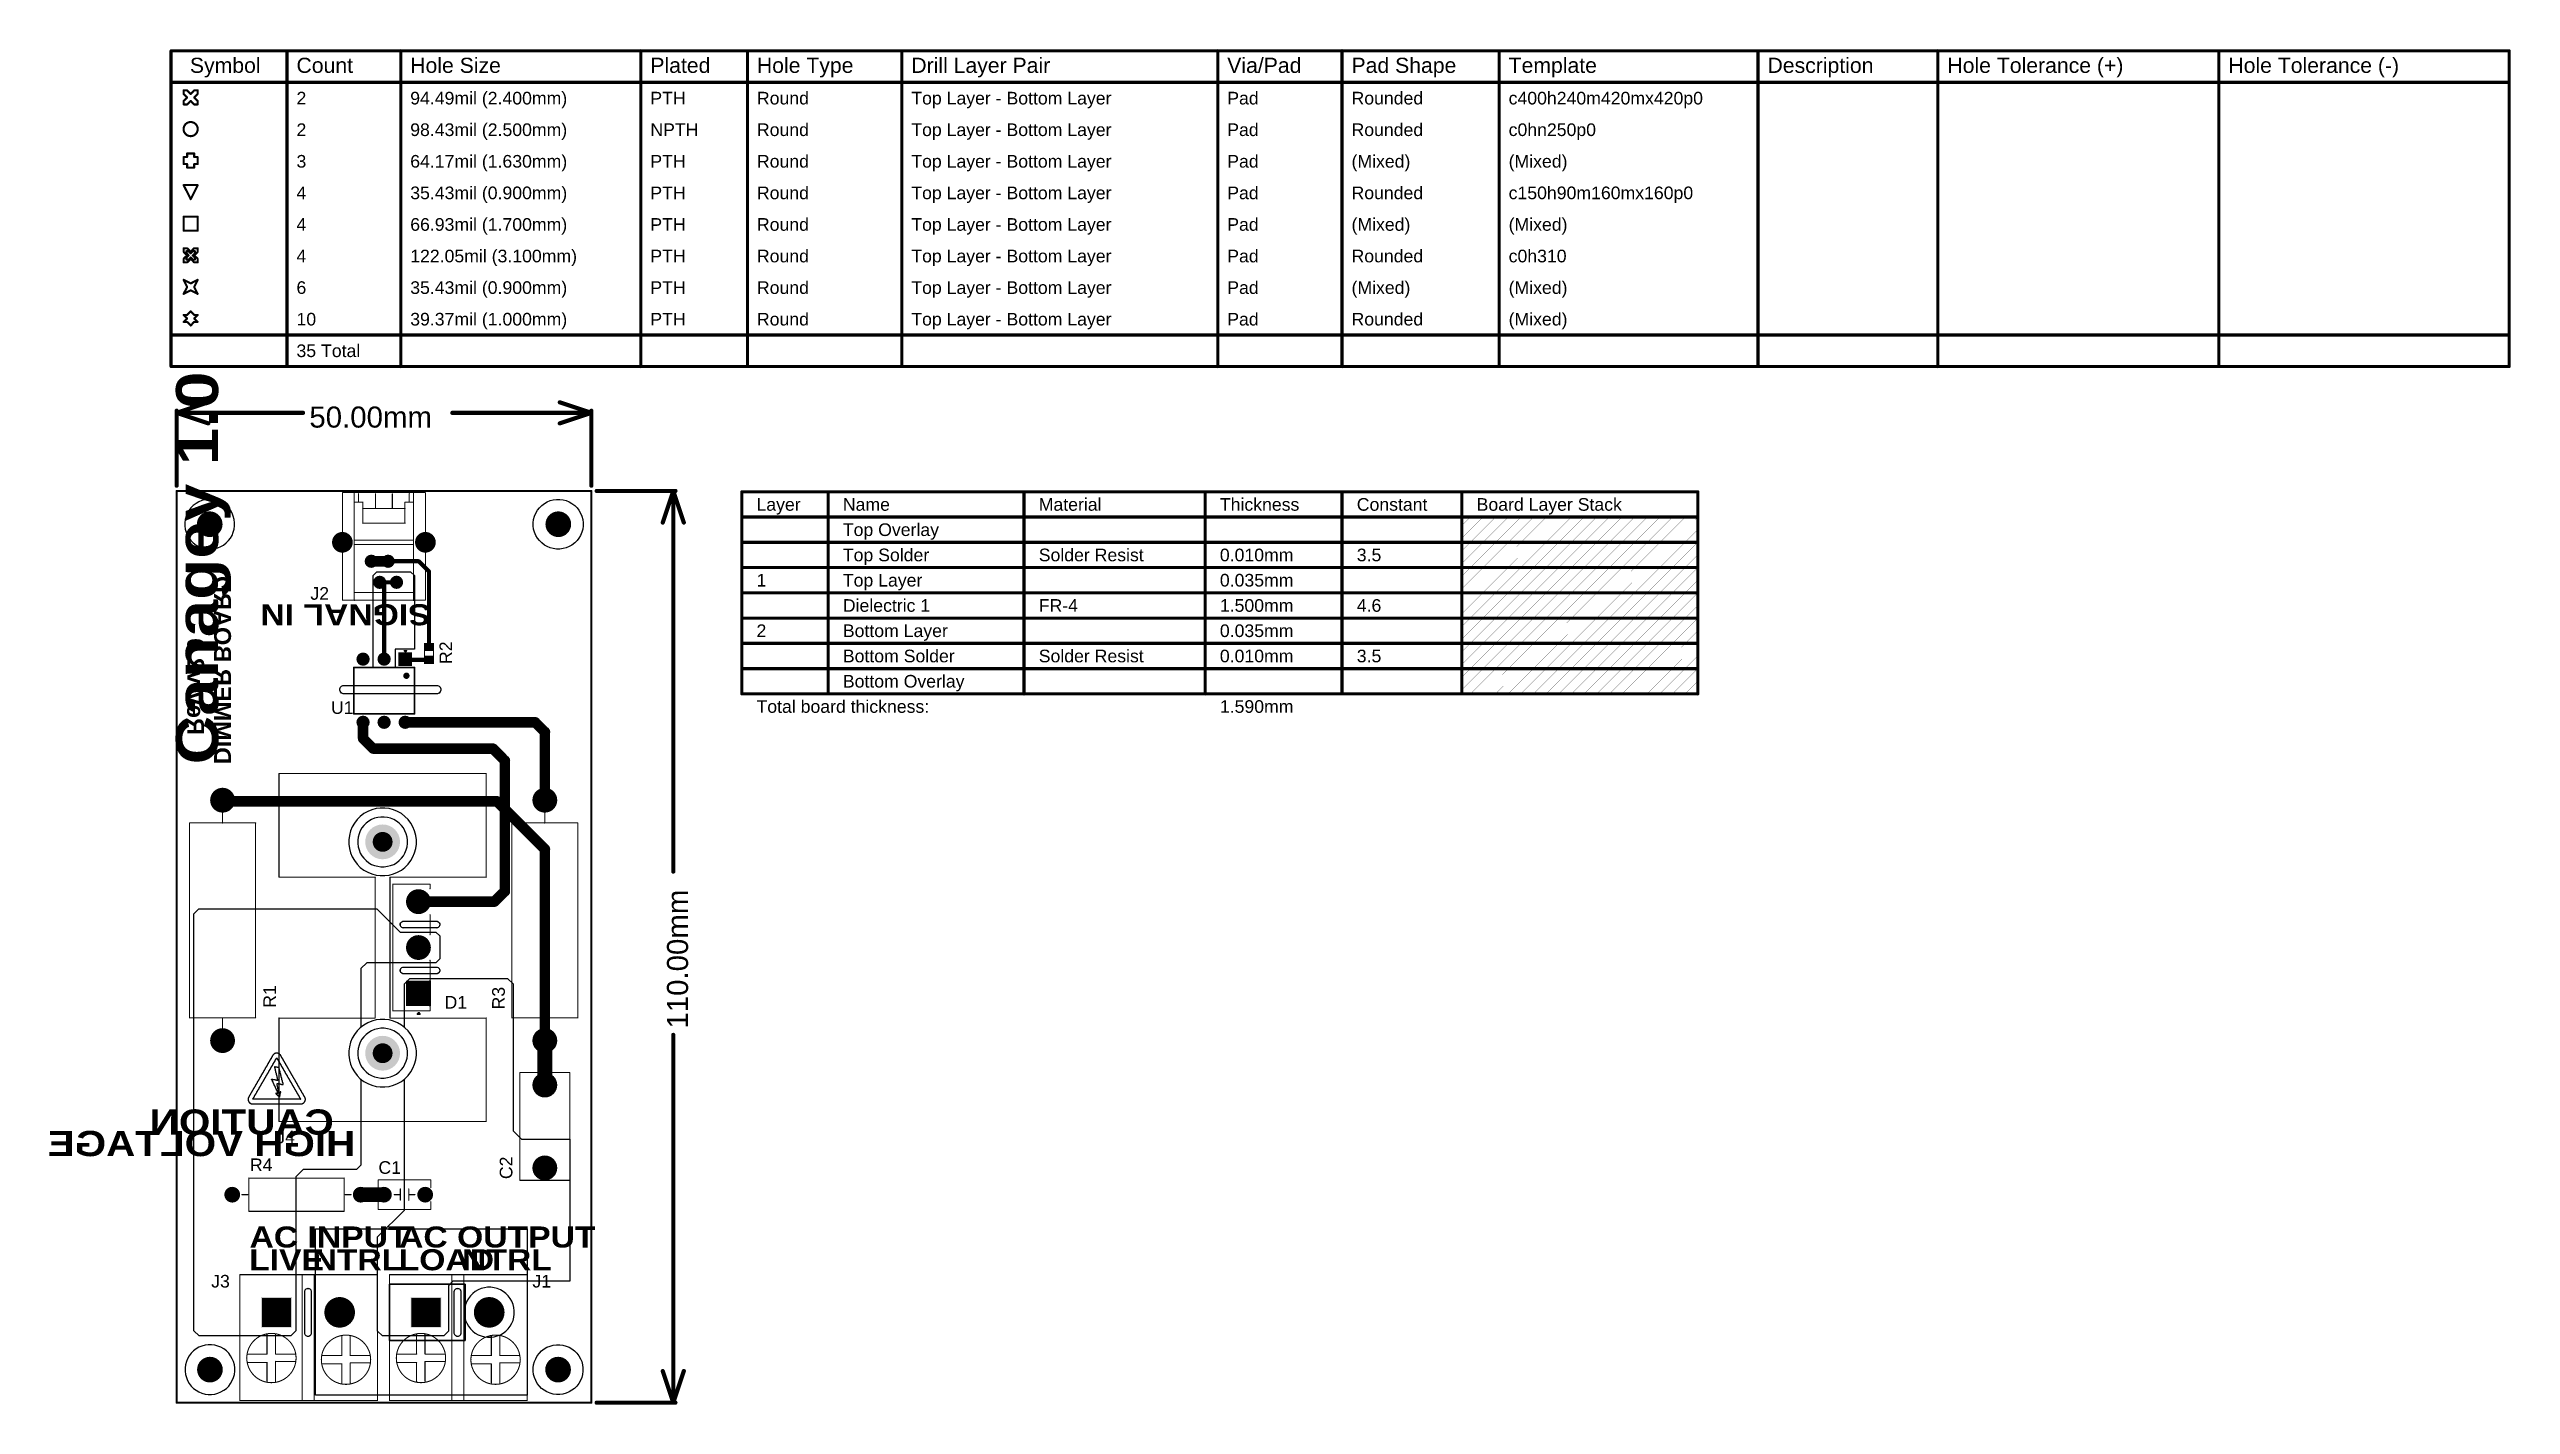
# Model space of a CAD drawing. Header units: inches. Extents: x -0.8 to 10.9, y -0.2 to 6.3.
import ezdxf

# ---------------------------------------------------------------- set-up
doc = ezdxf.new("R2010")
doc.units = ezdxf.units.IN
doc.header["$MEASUREMENT"] = 0
for name, color, linetype in [('Board Outline', 216, 'Continuous'), ('Bottom Layer', 5, 'Continuous'), ('Bottom Overlay', 54, 'Continuous'), ('Bottom Solder', 6, 'Continuous'), ('Dimensions', 6, 'Continuous'), ('Drill Drawing', 1, 'Continuous'), ('Fabrication', 76, 'Continuous'), ('Multi-Layer', 9, 'Continuous'), ('Pad Holes', 156, 'Continuous'), ('Top Layer', 1, 'Continuous'), ('Top Overlay', 2, 'Continuous'), ('Top Paste', 8, 'Continuous'), ('Top Solder', 216, 'Continuous')]:
    doc.layers.add(name, color=color, linetype=linetype)
doc.styles.add('Arial', font='', dxfattribs={"height": 0.2})
doc.styles.add('Arial Black', font='', dxfattribs={"height": 0.2})
doc.styles.add('Arial Black_Bold', font='', dxfattribs={"height": 0.2})
doc.styles.add('Arial_Bold', font='', dxfattribs={"height": 0.2})
doc.styles.get('Arial').set_extended_font_data('Arial')
doc.styles.get('Arial Black').set_extended_font_data('Arial Black')
doc.styles.get('Arial Black_Bold').set_extended_font_data('Arial Black', bold=True)
doc.styles.get('Arial_Bold').set_extended_font_data('Arial', bold=True)

msp = doc.modelspace()

# ---------------------------------------------------------------- texts
at = {"layer": 'Bottom Overlay', "text_generation_flag": 2}
for s, height, rotation, style, p in [('DIMMER BOARD', 0.08, 270, 'Arial_Bold', (0.02, 2.876)), ('Rev-v2.0', 0.08, 270, 'Arial_Bold', (-0.108, 3.015)), ('CAUTION', 0.12, 360, 'Arial Black', (0.588, 1.116)), ('HIGH VOLTAGE', 0.12, 360, 'Arial Black', (0.69, 1.014))]:
    msp.add_text(s, height=height, rotation=rotation, dxfattribs=dict(at, style=style)).set_placement(p)
at = {"layer": 'Dimensions', "style": 'Arial'}
msp.add_text('50.00mm', height=0.1, dxfattribs=at).set_placement((0.472, 4.475))
msp.add_text('110.00mm', height=0.1, rotation=90, dxfattribs=at).set_placement((2.27, 1.62))
at = {"layer": 'Drill Drawing', "style": 'Arial'}
for s, height, p in [('Symbol', 0.072, (-0.095, 6.16)), ('Count', 0.072, (0.411, 6.16)), ('Hole Size', 0.072, (0.951, 6.16)), ('Plated', 0.072, (2.091, 6.16)), ('Hole Type', 0.072, (2.597, 6.16)), ('Drill Layer Pair', 0.072, (3.33, 6.16)), ('Via/Pad', 0.072, (4.83, 6.16)), ('Pad Shape', 0.072, (5.42, 6.16)), ('Template', 0.072, (6.166, 6.16)), ('Description', 0.072, (7.395, 6.16)), ('Hole Tolerance (+)', 0.072, (8.249, 6.16)), ('Hole Tolerance (-)', 0.072, (9.583, 6.16)), ('2', 0.06, (0.411, 6.01)), ('94.49mil (2.400mm)', 0.06, (0.951, 6.01)), ('PTH', 0.06, (2.091, 6.01)), ('Round', 0.06, (2.597, 6.01)), ('Top Layer - Bottom Layer', 0.06, (3.33, 6.01)), ('Pad', 0.06, (4.83, 6.01)), ('Rounded', 0.06, (5.42, 6.01)), ('c400h240m420mx420p0', 0.06, (6.166, 6.01)), ('2', 0.06, (0.411, 5.86)), ('98.43mil (2.500mm)', 0.06, (0.951, 5.86)), ('NPTH', 0.06, (2.091, 5.86)), ('Round', 0.06, (2.597, 5.86)), ('Top Layer - Bottom Layer', 0.06, (3.33, 5.86)), ('Pad', 0.06, (4.83, 5.86)), ('Rounded', 0.06, (5.42, 5.86)), ('c0hn250p0', 0.06, (6.166, 5.86)), ('3', 0.06, (0.411, 5.71)), ('64.17mil (1.630mm)', 0.06, (0.951, 5.71)), ('PTH', 0.06, (2.091, 5.71)), ('Round', 0.06, (2.597, 5.71)), ('Top Layer - Bottom Layer', 0.06, (3.33, 5.71)), ('Pad', 0.06, (4.83, 5.71)), ('(Mixed)', 0.06, (5.42, 5.71)), ('(Mixed)', 0.06, (6.166, 5.71)), ('4', 0.06, (0.411, 5.56)), ('35.43mil (0.900mm)', 0.06, (0.951, 5.56)), ('PTH', 0.06, (2.091, 5.56)), ('Round', 0.06, (2.597, 5.56)), ('Top Layer - Bottom Layer', 0.06, (3.33, 5.56)), ('Pad', 0.06, (4.83, 5.56)), ('Rounded', 0.06, (5.42, 5.56)), ('c150h90m160mx160p0', 0.06, (6.166, 5.56)), ('4', 0.06, (0.411, 5.41)), ('66.93mil (1.700mm)', 0.06, (0.951, 5.41)), ('PTH', 0.06, (2.091, 5.41)), ('Round', 0.06, (2.597, 5.41)), ('Top Layer - Bottom Layer', 0.06, (3.33, 5.41)), ('Pad', 0.06, (4.83, 5.41)), ('(Mixed)', 0.06, (5.42, 5.41)), ('(Mixed)', 0.06, (6.166, 5.41)), ('4', 0.06, (0.411, 5.26)), ('122.05mil (3.100mm)', 0.06, (0.951, 5.26)), ('PTH', 0.06, (2.091, 5.26)), ('Round', 0.06, (2.597, 5.26)), ('Top Layer - Bottom Layer', 0.06, (3.33, 5.26)), ('Pad', 0.06, (4.83, 5.26)), ('Rounded', 0.06, (5.42, 5.26)), ('c0h310', 0.06, (6.166, 5.26)), ('6', 0.06, (0.411, 5.11)), ('35.43mil (0.900mm)', 0.06, (0.951, 5.11)), ('PTH', 0.06, (2.091, 5.11)), ('Round', 0.06, (2.597, 5.11)), ('Top Layer - Bottom Layer', 0.06, (3.33, 5.11)), ('Pad', 0.06, (4.83, 5.11)), ('(Mixed)', 0.06, (5.42, 5.11)), ('(Mixed)', 0.06, (6.166, 5.11)), ('10', 0.06, (0.411, 4.96)), ('39.37mil (1.000mm)', 0.06, (0.951, 4.96)), ('PTH', 0.06, (2.091, 4.96)), ('Round', 0.06, (2.597, 4.96)), ('Top Layer - Bottom Layer', 0.06, (3.33, 4.96)), ('Pad', 0.06, (4.83, 4.96)), ('Rounded', 0.06, (5.42, 4.96)), ('(Mixed)', 0.06, (6.166, 4.96)), ('35 Total', 0.06, (0.411, 4.81))]:
    msp.add_text(s, height=height, dxfattribs=at).set_placement(p)
at = {"layer": 'Fabrication', "style": 'Arial'}
for s, p in [('Layer', (2.595, 4.08)), ('Name', (3.005, 4.08)), ('Material', (3.935, 4.08)), ('Thickness', (4.795, 4.08)), ('Constant', (5.445, 4.08)), ('Board Layer Stack', (6.014, 4.08)), ('Top Overlay', (3.005, 3.96)), ('Top Solder', (3.005, 3.84)), ('Solder Resist', (3.935, 3.84)), ('0.010mm', (4.795, 3.84)), ('3.5', (5.445, 3.84)), ('1', (2.595, 3.72)), ('Top Layer', (3.005, 3.72)), ('0.035mm', (4.795, 3.72)), ('Dielectric 1', (3.005, 3.6)), ('FR-4', (3.935, 3.6)), ('1.500mm', (4.795, 3.6)), ('4.6', (5.445, 3.6)), ('2', (2.595, 3.48)), ('Bottom Layer', (3.005, 3.48)), ('0.035mm', (4.795, 3.48)), ('Bottom Solder', (3.005, 3.36)), ('Solder Resist', (3.935, 3.36)), ('0.010mm', (4.795, 3.36)), ('3.5', (5.445, 3.36)), ('Bottom Overlay', (3.005, 3.24)), ('Total board thickness:', (2.595, 3.12)), ('1.590mm', (4.795, 3.12))]:
    msp.add_text(s, height=0.06, dxfattribs=at).set_placement(p)
at = {"layer": 'Top Overlay'}
for s, height, rotation, style, p in [('Canagey 1.0', 0.2, 90, 'Arial Black_Bold', (0.039, 2.875)), ('SIGNAL IN', 0.1, 180, 'Arial Black_Bold', (1.048, 3.636)), ('R2', 0.06, 90, 'Arial', (1.15, 3.352)), ('R1', 0.06, 90, 'Arial', (0.314, 1.719)), ('R3', 0.06, 90, 'Arial', (1.4, 1.711)), ('C2', 0.06, 90, 'Arial', (1.436, 0.905)), ('AC INPUT', 0.1, 360, 'Arial Black_Bold', (0.188, 0.58)), ('AC OUTPUT', 0.1, 360, 'Arial Black_Bold', (0.898, 0.58)), ('LIVE', 0.1, 360, 'Arial Black_Bold', (0.186, 0.471)), ('NTRL', 0.1, 360, 'Arial Black_Bold', (0.487, 0.472)), ('LOAD', 0.1, 360, 'Arial Black_Bold', (0.896, 0.472)), ('NTRL', 0.1, 360, 'Arial Black_Bold', (1.197, 0.472))]:
    msp.add_text(s, height=height, rotation=rotation, dxfattribs=dict(at, style=style)).set_placement(p)
at = {"layer": 'Top Overlay', "style": 'Arial'}
for s, p in [('J2', (0.477, 3.657)), ('U1', (0.575, 3.115)), ('D1', (1.114, 1.715)), ('J4', (0.315, 1.075)), ('R4', (0.19, 0.943)), ('C1', (0.8, 0.93)), ('J3', (0.006, 0.39)), ('J1', (1.531, 0.39))]:
    msp.add_text(s, height=0.06, dxfattribs=at).set_placement(p)

# ---------------------------------------------------------------- blocks, each defined once
blk = doc.blocks.new('6_P___D___1')
at = {"layer": 'Bottom Layer'}
blk.add_hatch(color=5, dxfattribs=at).paths.add_polyline_path([(-0.178, 0.128), (-0.122, 0.128), (-0.122, 0.072), (-0.178, 0.072)])
h = blk.add_hatch(color=5, dxfattribs=at)
edge = h.paths.add_edge_path()
edge.add_arc((0.15, 0.1), 0.0276, 0, 360)
h = blk.add_hatch(color=5, dxfattribs=at)
edge = h.paths.add_edge_path()
edge.add_arc((-0.15, 0), 0.0276, 0, 360)
h = blk.add_hatch(color=5, dxfattribs=at)
edge = h.paths.add_edge_path()
edge.add_arc((0.15, 0), 0.0276, 0, 360)
h = blk.add_hatch(color=5, dxfattribs=at)
edge = h.paths.add_edge_path()
edge.add_arc((-0.15, -0.1), 0.0276, 0, 360)
h = blk.add_hatch(color=5, dxfattribs=at)
edge = h.paths.add_edge_path()
edge.add_arc((0.15, -0.1), 0.0276, 0, 360)
at = {"layer": 'Bottom Solder'}
blk.add_hatch(color=6, dxfattribs=at).paths.add_polyline_path([(-0.182, 0.132), (-0.118, 0.132), (-0.118, 0.068), (-0.182, 0.068)])
h = blk.add_hatch(color=6, dxfattribs=at)
edge = h.paths.add_edge_path()
edge.add_arc((0.15, 0.1), 0.0316, 0, 360)
h = blk.add_hatch(color=6, dxfattribs=at)
edge = h.paths.add_edge_path()
edge.add_arc((-0.15, 0), 0.0316, 0, 360)
h = blk.add_hatch(color=6, dxfattribs=at)
edge = h.paths.add_edge_path()
edge.add_arc((0.15, 0), 0.0316, 0, 360)
h = blk.add_hatch(color=6, dxfattribs=at)
edge = h.paths.add_edge_path()
edge.add_arc((-0.15, -0.1), 0.0316, 0, 360)
h = blk.add_hatch(color=6, dxfattribs=at)
edge = h.paths.add_edge_path()
edge.add_arc((0.15, -0.1), 0.0316, 0, 360)
at = {"layer": 'Multi-Layer'}
blk.add_hatch(color=9, dxfattribs=at).paths.add_polyline_path([(-0.178, 0.128), (-0.122, 0.128), (-0.122, 0.072), (-0.178, 0.072)])
h = blk.add_hatch(color=9, dxfattribs=at)
edge = h.paths.add_edge_path()
edge.add_arc((0.15, 0.1), 0.0276, 0, 360)
h = blk.add_hatch(color=9, dxfattribs=at)
edge = h.paths.add_edge_path()
edge.add_arc((-0.15, 0), 0.0276, 0, 360)
h = blk.add_hatch(color=9, dxfattribs=at)
edge = h.paths.add_edge_path()
edge.add_arc((0.15, 0), 0.0276, 0, 360)
h = blk.add_hatch(color=9, dxfattribs=at)
edge = h.paths.add_edge_path()
edge.add_arc((-0.15, -0.1), 0.0276, 0, 360)
h = blk.add_hatch(color=9, dxfattribs=at)
edge = h.paths.add_edge_path()
edge.add_arc((0.15, -0.1), 0.0276, 0, 360)
at = {"layer": 'Pad Holes'}
h = blk.add_hatch(color=7, dxfattribs=at)
edge = h.paths.add_edge_path()
edge.add_arc((-0.15, 0.1), 0.0177, 0, 360)
h = blk.add_hatch(color=7, dxfattribs=at)
edge = h.paths.add_edge_path()
edge.add_arc((0.15, 0.1), 0.0177, 0, 360)
h = blk.add_hatch(color=7, dxfattribs=at)
edge = h.paths.add_edge_path()
edge.add_arc((-0.15, 0), 0.0177, 0, 360)
h = blk.add_hatch(color=7, dxfattribs=at)
edge = h.paths.add_edge_path()
edge.add_arc((0.15, 0), 0.0177, 0, 360)
h = blk.add_hatch(color=7, dxfattribs=at)
edge = h.paths.add_edge_path()
edge.add_arc((-0.15, -0.1), 0.0177, 0, 360)
h = blk.add_hatch(color=7, dxfattribs=at)
edge = h.paths.add_edge_path()
edge.add_arc((0.15, -0.1), 0.0177, 0, 360)
at = {"layer": 'Top Layer'}
blk.add_hatch(color=1, dxfattribs=at).paths.add_polyline_path([(-0.178, 0.128), (-0.122, 0.128), (-0.122, 0.072), (-0.178, 0.072)])
h = blk.add_hatch(color=1, dxfattribs=at)
edge = h.paths.add_edge_path()
edge.add_arc((0.15, 0.1), 0.0276, 0, 360)
h = blk.add_hatch(color=1, dxfattribs=at)
edge = h.paths.add_edge_path()
edge.add_arc((-0.15, 0), 0.0276, 0, 360)
h = blk.add_hatch(color=1, dxfattribs=at)
edge = h.paths.add_edge_path()
edge.add_arc((0.15, 0), 0.0276, 0, 360)
h = blk.add_hatch(color=1, dxfattribs=at)
edge = h.paths.add_edge_path()
edge.add_arc((-0.15, -0.1), 0.0276, 0, 360)
h = blk.add_hatch(color=1, dxfattribs=at)
edge = h.paths.add_edge_path()
edge.add_arc((0.15, -0.1), 0.0276, 0, 360)
at = {"layer": 'Top Solder'}
blk.add_hatch(color=216, dxfattribs=at).paths.add_polyline_path([(-0.182, 0.132), (-0.118, 0.132), (-0.118, 0.068), (-0.182, 0.068)])
h = blk.add_hatch(color=216, dxfattribs=at)
edge = h.paths.add_edge_path()
edge.add_arc((0.15, 0.1), 0.0316, 0, 360)
h = blk.add_hatch(color=216, dxfattribs=at)
edge = h.paths.add_edge_path()
edge.add_arc((-0.15, 0), 0.0316, 0, 360)
h = blk.add_hatch(color=216, dxfattribs=at)
edge = h.paths.add_edge_path()
edge.add_arc((0.15, 0), 0.0316, 0, 360)
h = blk.add_hatch(color=216, dxfattribs=at)
edge = h.paths.add_edge_path()
edge.add_arc((-0.15, -0.1), 0.0316, 0, 360)
h = blk.add_hatch(color=216, dxfattribs=at)
edge = h.paths.add_edge_path()
edge.add_arc((0.15, -0.1), 0.0316, 0, 360)
at = {"layer": 'Top Overlay', "const_width": 0.00787}
for points in [[(-0.11, -0.144), (-0.11, 0.144)], [(0.11, 0.144), (-0.11, 0.144)], [(-0.079, 0.102), (-0.071, 0.114)], [(-0.063, 0.106), (-0.071, 0.114)], [(0.11, -0.144), (0.11, 0.144)], [(-0.185, 0.101), (-0.19, 0.106)], [(-0.19, 0.096), (-0.19, 0.106)], [(-0.19, 0.096), (-0.185, 0.101)], [(-0.079, 0.102), (-0.071, 0.106)], [(-0.067, 0.098), (-0.079, 0.102)], [(-0.067, 0.098), (-0.063, 0.106)], [(0.11, -0.144), (-0.11, -0.144)]]:
    blk.add_lwpolyline(points, dxfattribs=at)
at = {"layer": 'Top Overlay'}
for points, const_width in [([(-0.112, 0.144, 1), (-0.108, 0.144, 1)], 0.00394), ([(-0.112, 0.144, 1), (-0.108, 0.144, 1)], 0.00394), ([(-0.06, 0.106, 1), (-0.082, 0.106, 1)], 0.00787), ([(-0.073, 0.114, 1), (-0.069, 0.114, 1)], 0.00394), ([(-0.073, 0.114, 1), (-0.069, 0.114, 1)], 0.00394), ([(0.108, 0.144, 1), (0.112, 0.144, 1)], 0.00394), ([(0.108, 0.144, 1), (0.112, 0.144, 1)], 0.00394), ([(-0.192, 0.106, 1), (-0.188, 0.106, 1)], 0.00394), ([(-0.192, 0.106, 1), (-0.188, 0.106, 1)], 0.00394), ([(-0.192, 0.096, 1), (-0.188, 0.096, 1)], 0.00394), ([(-0.192, 0.096, 1), (-0.188, 0.096, 1)], 0.00394), ([(-0.187, 0.101, 1), (-0.183, 0.101, 1)], 0.00394), ([(-0.187, 0.101, 1), (-0.183, 0.101, 1)], 0.00394), ([(-0.084, 0.106, 1), (-0.08, 0.106, 1)], 0.00394), ([(-0.081, 0.102, 1), (-0.077, 0.102, 1)], 0.00394), ([(-0.081, 0.102, 1), (-0.077, 0.102, 1)], 0.00394), ([(-0.081, 0.102, 1), (-0.077, 0.102, 1)], 0.00394), ([(-0.073, 0.106, 1), (-0.069, 0.106, 1)], 0.00394), ([(-0.069, 0.098, 1), (-0.065, 0.098, 1)], 0.00394), ([(-0.069, 0.098, 1), (-0.065, 0.098, 1)], 0.00394), ([(-0.065, 0.106, 1), (-0.061, 0.106, 1)], 0.00394), ([(-0.065, 0.106, 1), (-0.061, 0.106, 1)], 0.00394), ([(-0.062, 0.106, 1), (-0.058, 0.106, 1)], 0.00394), ([(-0.112, -0.144, 1), (-0.108, -0.144, 1)], 0.00394), ([(-0.112, -0.144, 1), (-0.108, -0.144, 1)], 0.00394), ([(0.108, -0.144, 1), (0.112, -0.144, 1)], 0.00394), ([(0.108, -0.144, 1), (0.112, -0.144, 1)], 0.00394)]:
    blk.add_lwpolyline(points, format="xyb", close=True, dxfattribs=dict(at, const_width=const_width))
blk = doc.blocks.new('MFR2WSJT_73_39R_2')
at = {"layer": 'Bottom Layer'}
h = blk.add_hatch(color=5, dxfattribs=at)
edge = h.paths.add_edge_path()
edge.add_arc((-0.305, 0), 0.0354, 0, 360)
h = blk.add_hatch(color=5, dxfattribs=at)
edge = h.paths.add_edge_path()
edge.add_arc((0.305, 0), 0.0354, 0, 360)
at = {"layer": 'Bottom Solder'}
h = blk.add_hatch(color=6, dxfattribs=at)
edge = h.paths.add_edge_path()
edge.add_arc((-0.305, 0), 0.0374, 0, 360)
h = blk.add_hatch(color=6, dxfattribs=at)
edge = h.paths.add_edge_path()
edge.add_arc((0.305, 0), 0.0374, 0, 360)
at = {"layer": 'Multi-Layer'}
h = blk.add_hatch(color=9, dxfattribs=at)
edge = h.paths.add_edge_path()
edge.add_arc((-0.305, 0), 0.0354, 0, 360)
h = blk.add_hatch(color=9, dxfattribs=at)
edge = h.paths.add_edge_path()
edge.add_arc((0.305, 0), 0.0354, 0, 360)
at = {"layer": 'Pad Holes'}
h = blk.add_hatch(color=7, dxfattribs=at)
edge = h.paths.add_edge_path()
edge.add_arc((-0.305, 0), 0.0197, 0, 360)
h = blk.add_hatch(color=7, dxfattribs=at)
edge = h.paths.add_edge_path()
edge.add_arc((0.305, 0), 0.0197, 0, 360)
at = {"layer": 'Top Layer'}
h = blk.add_hatch(color=1, dxfattribs=at)
edge = h.paths.add_edge_path()
edge.add_arc((-0.305, 0), 0.0354, 0, 360)
h = blk.add_hatch(color=1, dxfattribs=at)
edge = h.paths.add_edge_path()
edge.add_arc((0.305, 0), 0.0354, 0, 360)
at = {"layer": 'Top Solder'}
h = blk.add_hatch(color=216, dxfattribs=at)
edge = h.paths.add_edge_path()
edge.add_arc((-0.305, 0), 0.0374, 0, 360)
h = blk.add_hatch(color=216, dxfattribs=at)
edge = h.paths.add_edge_path()
edge.add_arc((0.305, 0), 0.0374, 0, 360)
at = {"layer": 'Top Overlay', "const_width": 0.0025}
for points in [[(-0.261, 0, 1), (-0.259, 0, 1)], [(-0.231, 0, 1), (-0.229, 0, 1)], [(-0.228, 0.079, 1), (-0.225, 0.079, 1)], [(-0.228, 0.079, 1), (-0.225, 0.079, 1)], [(0.225, 0.079, 1), (0.228, 0.079, 1)], [(0.225, 0.079, 1), (0.228, 0.079, 1)], [(0.229, 0, 1), (0.231, 0, 1)], [(0.259, 0, 1), (0.261, 0, 1)], [(-0.228, -0.079, 1), (-0.225, -0.079, 1)], [(-0.228, -0.079, 1), (-0.225, -0.079, 1)], [(0.225, -0.079, 1), (0.228, -0.079, 1)], [(0.225, -0.079, 1), (0.228, -0.079, 1)]]:
    blk.add_lwpolyline(points, format="xyb", close=True, dxfattribs=at)
at = {"layer": 'Top Overlay', "const_width": 0.005}
for points in [[(-0.23, 0), (-0.26, 0)], [(-0.226, 0.079), (-0.226, -0.079)], [(0.226, 0.079), (-0.226, 0.079)], [(0.226, 0.079), (0.226, -0.079)], [(0.26, 0), (0.23, 0)], [(0.226, -0.079), (-0.226, -0.079)]]:
    blk.add_lwpolyline(points, dxfattribs=at)
blk = doc.blocks.new('EWWR0006J390RT9_3')
at = {"layer": 'Bottom Layer'}
h = blk.add_hatch(color=5, dxfattribs=at)
edge = h.paths.add_edge_path()
edge.add_arc((-0.571, 0), 0.0551, 0, 360)
h = blk.add_hatch(color=5, dxfattribs=at)
edge = h.paths.add_edge_path()
edge.add_arc((0.571, 0), 0.0551, 0, 360)
at = {"layer": 'Bottom Solder'}
h = blk.add_hatch(color=6, dxfattribs=at)
edge = h.paths.add_edge_path()
edge.add_arc((-0.571, 0), 0.0591, 0, 360)
h = blk.add_hatch(color=6, dxfattribs=at)
edge = h.paths.add_edge_path()
edge.add_arc((0.571, 0), 0.0591, 0, 360)
at = {"layer": 'Multi-Layer'}
h = blk.add_hatch(color=9, dxfattribs=at)
edge = h.paths.add_edge_path()
edge.add_arc((-0.571, 0), 0.0551, 0, 360)
h = blk.add_hatch(color=9, dxfattribs=at)
edge = h.paths.add_edge_path()
edge.add_arc((0.571, 0), 0.0551, 0, 360)
at = {"layer": 'Pad Holes'}
h = blk.add_hatch(color=7, dxfattribs=at)
edge = h.paths.add_edge_path()
edge.add_arc((-0.571, 0), 0.0197, 0, 360)
h = blk.add_hatch(color=7, dxfattribs=at)
edge = h.paths.add_edge_path()
edge.add_arc((0.571, 0), 0.0197, 0, 360)
at = {"layer": 'Top Layer'}
h = blk.add_hatch(color=1, dxfattribs=at)
edge = h.paths.add_edge_path()
edge.add_arc((-0.571, 0), 0.0551, 0, 360)
h = blk.add_hatch(color=1, dxfattribs=at)
edge = h.paths.add_edge_path()
edge.add_arc((0.571, 0), 0.0551, 0, 360)
at = {"layer": 'Top Solder'}
h = blk.add_hatch(color=216, dxfattribs=at)
edge = h.paths.add_edge_path()
edge.add_arc((-0.571, 0), 0.0591, 0, 360)
h = blk.add_hatch(color=216, dxfattribs=at)
edge = h.paths.add_edge_path()
edge.add_arc((0.571, 0), 0.0591, 0, 360)
at = {"layer": 'Top Overlay', "const_width": 0.005}
for points in [[(-0.463, -0.157), (-0.463, 0.157)], [(0.463, 0.157), (-0.461, 0.157)], [(0.463, -0.157), (0.463, 0.157)], [(-0.463, 0), (-0.526, 0)], [(0.526, 0), (0.463, 0)], [(0.463, -0.157), (-0.463, -0.157)]]:
    blk.add_lwpolyline(points, dxfattribs=at)
at = {"layer": 'Top Overlay', "const_width": 0.0025}
for points in [[(-0.464, 0.157, 1), (-0.461, 0.157, 1)], [(-0.462, 0.157, 1), (-0.46, 0.157, 1)], [(0.461, 0.157, 1), (0.464, 0.157, 1)], [(0.461, 0.157, 1), (0.464, 0.157, 1)], [(-0.528, 0, 1), (-0.525, 0, 1)], [(-0.464, 0, 1), (-0.461, 0, 1)], [(0.461, 0, 1), (0.464, 0, 1)], [(0.525, 0, 1), (0.528, 0, 1)], [(-0.464, -0.157, 1), (-0.461, -0.157, 1)], [(-0.464, -0.157, 1), (-0.461, -0.157, 1)], [(0.461, -0.157, 1), (0.464, -0.157, 1)], [(0.461, -0.157, 1), (0.464, -0.157, 1)]]:
    blk.add_lwpolyline(points, format="xyb", close=True, dxfattribs=at)
blk = doc.blocks.new('R___0603_4')
at = {"layer": 'Top Layer'}
for points in [[(-0.015, 0.0175), (-0.015, -0.0175), (-0.045, -0.0175), (-0.045, 0.0175)], [(0.045, 0.0175), (0.045, -0.0175), (0.015, -0.0175), (0.015, 0.0175)]]:
    blk.add_hatch(color=1, dxfattribs=at).paths.add_polyline_path(points)
at = {"layer": 'Top Paste'}
for points in [[(-0.015, 0.0175), (-0.015, -0.0175), (-0.045, -0.0175), (-0.045, 0.0175)], [(0.045, 0.0175), (0.045, -0.0175), (0.015, -0.0175), (0.015, 0.0175)]]:
    blk.add_hatch(color=8, dxfattribs=at).paths.add_polyline_path(points)
at = {"layer": 'Top Solder'}
for points in [[(-0.011, 0.0215), (-0.011, -0.0215), (-0.049, -0.0215), (-0.049, 0.0215)], [(0.049, 0.0215), (0.049, -0.0215), (0.011, -0.0215), (0.011, 0.0215)]]:
    blk.add_hatch(color=216, dxfattribs=at).paths.add_polyline_path(points)
at = {"layer": 'Top Overlay', "const_width": 0.005}
for points in [[(-0.048, -0.021), (-0.048, 0.021)], [(0.048, 0.021), (-0.048, 0.021)], [(0.048, -0.021), (0.048, 0.021)], [(0.048, -0.021), (-0.048, -0.021)]]:
    blk.add_lwpolyline(points, dxfattribs=at)
at = {"layer": 'Top Overlay', "const_width": 0.0025}
for points in [[(-0.04925, 0.021, 1), (-0.04675, 0.021, 1)], [(-0.04925, 0.021, 1), (-0.04675, 0.021, 1)], [(0.04675, 0.021, 1), (0.04925, 0.021, 1)], [(0.04675, 0.021, 1), (0.04925, 0.021, 1)], [(-0.04925, -0.021, 1), (-0.04675, -0.021, 1)], [(-0.04925, -0.021, 1), (-0.04675, -0.021, 1)], [(0.04675, -0.021, 1), (0.04925, -0.021, 1)], [(0.04675, -0.021, 1), (0.04925, -0.021, 1)]]:
    blk.add_lwpolyline(points, format="xyb", close=True, dxfattribs=at)
blk = doc.blocks.new('EWWR0006J450RT9_5')
at = {"layer": 'Bottom Layer'}
h = blk.add_hatch(color=5, dxfattribs=at)
edge = h.paths.add_edge_path()
edge.add_arc((-0.571, 0), 0.0551, 0, 360)
h = blk.add_hatch(color=5, dxfattribs=at)
edge = h.paths.add_edge_path()
edge.add_arc((0.571, 0), 0.0551, 0, 360)
at = {"layer": 'Bottom Solder'}
h = blk.add_hatch(color=6, dxfattribs=at)
edge = h.paths.add_edge_path()
edge.add_arc((-0.571, 0), 0.0591, 0, 360)
h = blk.add_hatch(color=6, dxfattribs=at)
edge = h.paths.add_edge_path()
edge.add_arc((0.571, 0), 0.0591, 0, 360)
at = {"layer": 'Multi-Layer'}
h = blk.add_hatch(color=9, dxfattribs=at)
edge = h.paths.add_edge_path()
edge.add_arc((-0.571, 0), 0.0551, 0, 360)
h = blk.add_hatch(color=9, dxfattribs=at)
edge = h.paths.add_edge_path()
edge.add_arc((0.571, 0), 0.0551, 0, 360)
at = {"layer": 'Pad Holes'}
h = blk.add_hatch(color=7, dxfattribs=at)
edge = h.paths.add_edge_path()
edge.add_arc((-0.571, 0), 0.0197, 0, 360)
h = blk.add_hatch(color=7, dxfattribs=at)
edge = h.paths.add_edge_path()
edge.add_arc((0.571, 0), 0.0197, 0, 360)
at = {"layer": 'Top Layer'}
h = blk.add_hatch(color=1, dxfattribs=at)
edge = h.paths.add_edge_path()
edge.add_arc((-0.571, 0), 0.0551, 0, 360)
h = blk.add_hatch(color=1, dxfattribs=at)
edge = h.paths.add_edge_path()
edge.add_arc((0.571, 0), 0.0551, 0, 360)
at = {"layer": 'Top Solder'}
h = blk.add_hatch(color=216, dxfattribs=at)
edge = h.paths.add_edge_path()
edge.add_arc((-0.571, 0), 0.0591, 0, 360)
h = blk.add_hatch(color=216, dxfattribs=at)
edge = h.paths.add_edge_path()
edge.add_arc((0.571, 0), 0.0591, 0, 360)
at = {"layer": 'Top Overlay', "const_width": 0.005}
for points in [[(-0.463, -0.157), (-0.463, 0.157)], [(0.463, 0.157), (-0.461, 0.157)], [(0.463, -0.157), (0.463, 0.157)], [(-0.463, 0), (-0.526, 0)], [(0.526, 0), (0.463, 0)], [(0.463, -0.157), (-0.463, -0.157)]]:
    blk.add_lwpolyline(points, dxfattribs=at)
at = {"layer": 'Top Overlay', "const_width": 0.0025}
for points in [[(-0.464, 0.157, 1), (-0.461, 0.157, 1)], [(-0.462, 0.157, 1), (-0.46, 0.157, 1)], [(0.461, 0.157, 1), (0.464, 0.157, 1)], [(0.461, 0.157, 1), (0.464, 0.157, 1)], [(-0.528, 0, 1), (-0.525, 0, 1)], [(-0.464, 0, 1), (-0.461, 0, 1)], [(0.461, 0, 1), (0.464, 0, 1)], [(0.525, 0, 1), (0.528, 0, 1)], [(-0.464, -0.157, 1), (-0.461, -0.157, 1)], [(-0.464, -0.157, 1), (-0.461, -0.157, 1)], [(0.461, -0.157, 1), (0.464, -0.157, 1)], [(0.461, -0.157, 1), (0.464, -0.157, 1)]]:
    blk.add_lwpolyline(points, format="xyb", close=True, dxfattribs=at)
blk = doc.blocks.new('XSD366_094_6')
at = {"layer": 'Bottom Layer'}
h = blk.add_hatch(color=5, dxfattribs=at)
edge = h.paths.add_edge_path()
edge.add_arc((-0.502, 0), 0.0787, 0, 360)
h = blk.add_hatch(color=5, dxfattribs=at)
edge = h.paths.add_edge_path()
edge.add_arc((0.502, 0), 0.0787, 0, 360)
at = {"layer": 'Bottom Solder'}
h = blk.add_hatch(color=6, dxfattribs=at)
edge = h.paths.add_edge_path()
edge.add_arc((-0.502, 0), 0.0827, 0, 360)
h = blk.add_hatch(color=6, dxfattribs=at)
edge = h.paths.add_edge_path()
edge.add_arc((0.502, 0), 0.0827, 0, 360)
at = {"layer": 'Multi-Layer'}
h = blk.add_hatch(color=9, dxfattribs=at)
edge = h.paths.add_edge_path()
edge.add_arc((-0.502, 0), 0.0787, 0, 360)
h = blk.add_hatch(color=9, dxfattribs=at)
edge = h.paths.add_edge_path()
edge.add_arc((0.502, 0), 0.0787, 0, 360)
at = {"layer": 'Pad Holes'}
h = blk.add_hatch(color=7, dxfattribs=at)
edge = h.paths.add_edge_path()
edge.add_arc((-0.502, 0), 0.0472, 0, 360)
h = blk.add_hatch(color=7, dxfattribs=at)
edge = h.paths.add_edge_path()
edge.add_arc((0.502, 0), 0.0472, 0, 360)
at = {"layer": 'Top Layer'}
h = blk.add_hatch(color=1, dxfattribs=at)
edge = h.paths.add_edge_path()
edge.add_arc((-0.502, 0), 0.0787, 0, 360)
h = blk.add_hatch(color=1, dxfattribs=at)
edge = h.paths.add_edge_path()
edge.add_arc((0.502, 0), 0.0787, 0, 360)
at = {"layer": 'Top Solder'}
h = blk.add_hatch(color=216, dxfattribs=at)
edge = h.paths.add_edge_path()
edge.add_arc((-0.502, 0), 0.0827, 0, 360)
h = blk.add_hatch(color=216, dxfattribs=at)
edge = h.paths.add_edge_path()
edge.add_arc((0.502, 0), 0.0827, 0, 360)
at = {"layer": 'Top Overlay', "const_width": 0.005}
for points in [[(-0.827, -0.492), (-0.827, 0.492)], [(-0.335, 0.492), (-0.827, 0.492)], [(-0.335, 0.035), (-0.335, 0.492)], [(0.335, 0.035), (0.335, 0.492)], [(0.827, 0.492), (0.335, 0.492)], [(0.827, -0.492), (0.827, 0.492)], [(0.335, 0.035), (-0.335, 0.035)], [(-0.335, -0.492), (-0.335, -0.035)], [(0.335, -0.035), (-0.335, -0.035)], [(0.335, -0.492), (0.335, -0.035)], [(-0.335, -0.492), (-0.827, -0.492)], [(0.827, -0.492), (0.335, -0.492)]]:
    blk.add_lwpolyline(points, dxfattribs=at)
at = {"layer": 'Top Overlay', "const_width": 0.0025}
for points in [[(-0.828, 0.492, 1), (-0.826, 0.492, 1)], [(-0.828, 0.492, 1), (-0.826, 0.492, 1)], [(-0.336, 0.492, 1), (-0.333, 0.492, 1)], [(-0.336, 0.492, 1), (-0.333, 0.492, 1)], [(0.333, 0.492, 1), (0.336, 0.492, 1)], [(0.333, 0.492, 1), (0.336, 0.492, 1)], [(0.826, 0.492, 1), (0.828, 0.492, 1)], [(0.826, 0.492, 1), (0.828, 0.492, 1)], [(-0.336, 0.035, 1), (-0.333, 0.035, 1)], [(-0.336, 0.035, 1), (-0.333, 0.035, 1)], [(0.333, 0.035, 1), (0.336, 0.035, 1)], [(0.333, 0.035, 1), (0.336, 0.035, 1)], [(-0.336, -0.035, 1), (-0.333, -0.035, 1)], [(-0.336, -0.035, 1), (-0.333, -0.035, 1)], [(0.333, -0.035, 1), (0.336, -0.035, 1)], [(0.333, -0.035, 1), (0.336, -0.035, 1)], [(-0.828, -0.492, 1), (-0.826, -0.492, 1)], [(-0.828, -0.492, 1), (-0.826, -0.492, 1)], [(-0.336, -0.492, 1), (-0.333, -0.492, 1)], [(-0.336, -0.492, 1), (-0.333, -0.492, 1)], [(0.333, -0.492, 1), (0.336, -0.492, 1)], [(0.333, -0.492, 1), (0.336, -0.492, 1)], [(0.826, -0.492, 1), (0.828, -0.492, 1)], [(0.826, -0.492, 1), (0.828, -0.492, 1)]]:
    blk.add_lwpolyline(points, format="xyb", close=True, dxfattribs=at)
blk = doc.blocks.new('DBT50G_7_62_2P_BK_P_7')
at = {"layer": 'Bottom Layer'}
blk.add_hatch(color=5, dxfattribs=at).paths.add_polyline_path([(-0.219, 0.069), (-0.081, 0.069), (-0.081, -0.069), (-0.219, -0.069)])
h = blk.add_hatch(color=5, dxfattribs=at)
edge = h.paths.add_edge_path()
edge.add_arc((0.15, 0), 0.0689, 0, 360)
at = {"layer": 'Bottom Solder'}
blk.add_hatch(color=6, dxfattribs=at).paths.add_polyline_path([(-0.223, 0.073), (-0.077, 0.073), (-0.077, -0.073), (-0.223, -0.073)])
h = blk.add_hatch(color=6, dxfattribs=at)
edge = h.paths.add_edge_path()
edge.add_arc((0.15, 0), 0.0729, 0, 360)
at = {"layer": 'Multi-Layer'}
blk.add_hatch(color=9, dxfattribs=at).paths.add_polyline_path([(-0.219, 0.069), (-0.081, 0.069), (-0.081, -0.069), (-0.219, -0.069)])
h = blk.add_hatch(color=9, dxfattribs=at)
edge = h.paths.add_edge_path()
edge.add_arc((0.15, 0), 0.0689, 0, 360)
at = {"layer": 'Pad Holes'}
h = blk.add_hatch(color=7, dxfattribs=at)
edge = h.paths.add_edge_path()
edge.add_arc((-0.15, 0), 0.0335, 0, 360)
h = blk.add_hatch(color=7, dxfattribs=at)
edge = h.paths.add_edge_path()
edge.add_arc((0.15, 0), 0.0335, 0, 360)
at = {"layer": 'Top Layer'}
blk.add_hatch(color=1, dxfattribs=at).paths.add_polyline_path([(-0.219, 0.069), (-0.081, 0.069), (-0.081, -0.069), (-0.219, -0.069)])
h = blk.add_hatch(color=1, dxfattribs=at)
edge = h.paths.add_edge_path()
edge.add_arc((0.15, 0), 0.0689, 0, 360)
at = {"layer": 'Top Solder'}
blk.add_hatch(color=216, dxfattribs=at).paths.add_polyline_path([(-0.223, 0.073), (-0.077, 0.073), (-0.077, -0.073), (-0.223, -0.073)])
h = blk.add_hatch(color=216, dxfattribs=at)
edge = h.paths.add_edge_path()
edge.add_arc((0.15, 0), 0.0729, 0, 360)
at = {"layer": 'Top Overlay', "const_width": 0.005}
for points in [[(-0.324, -0.419), (-0.324, 0.179)], [(-0.324, 0.179), (0.33, 0.179)], [(-0.028, -0.419), (-0.028, 0.179)], [(-0.028, 0.179), (0.029, 0.179)], [(0.029, -0.419), (0.029, 0.179)], [(0.33, -0.419), (0.33, 0.179)], [(-0.195, -0.198), (-0.195, -0.103)], [(-0.155, -0.198), (-0.155, -0.103)], [(0.16, -0.205), (0.16, -0.11)], [(0.2, -0.205), (0.2, -0.11)], [(-0.29, -0.198), (-0.195, -0.198)], [(-0.155, -0.198), (-0.06, -0.198)], [(-0.155, -0.328), (-0.155, -0.233)], [(-0.155, -0.233), (-0.06, -0.233)], [(0.065, -0.205), (0.16, -0.205)], [(0.2, -0.205), (0.295, -0.205)], [(-0.29, -0.238), (-0.195, -0.238)], [(-0.195, -0.328), (-0.195, -0.238)], [(0.065, -0.245), (0.16, -0.245)], [(0.16, -0.335), (0.16, -0.245)], [(0.2, -0.335), (0.2, -0.24)], [(0.2, -0.24), (0.295, -0.24)], [(-0.324, -0.419), (0.33, -0.419)], [(-0.028, -0.419), (0.029, -0.419)]]:
    blk.add_lwpolyline(points, dxfattribs=at)
at = {"layer": 'Top Overlay'}
for points, const_width in [([(-0.325, 0.179, 1), (-0.322, 0.179, 1)], 0.0025), ([(-0.325, 0.179, 1), (-0.322, 0.179, 1)], 0.0025), ([(-0.03, 0.179, 1), (-0.027, 0.179, 1)], 0.0025), ([(-0.03, 0.179, 1), (-0.027, 0.179, 1)], 0.0025), ([(0.027, 0.179, 1), (0.03, 0.179, 1)], 0.0025), ([(0.027, 0.179, 1), (0.03, 0.179, 1)], 0.0025), ([(0.329, 0.179, 1), (0.331, 0.179, 1)], 0.0025), ([(0.329, 0.179, 1), (0.331, 0.179, 1)], 0.0025), ([(-0.057, -0.217, 1), (-0.291, -0.217, 1)], 0.005), ([(-0.196, -0.103, 1), (-0.193, -0.103, 1)], 0.0025), ([(-0.156, -0.103, 1), (-0.153, -0.103, 1)], 0.0025), ([(0.297, -0.225, 1), (0.063, -0.225, 1)], 0.005), ([(0.159, -0.11, 1), (0.162, -0.11, 1)], 0.0025), ([(0.199, -0.11, 1), (0.202, -0.11, 1)], 0.0025), ([(-0.293, -0.217, 1), (-0.29, -0.217, 1)], 0.0025), ([(-0.291, -0.198, 1), (-0.288, -0.198, 1)], 0.0025), ([(-0.196, -0.198, 1), (-0.193, -0.198, 1)], 0.0025), ([(-0.196, -0.198, 1), (-0.193, -0.198, 1)], 0.0025), ([(-0.156, -0.198, 1), (-0.153, -0.198, 1)], 0.0025), ([(-0.156, -0.198, 1), (-0.153, -0.198, 1)], 0.0025), ([(-0.156, -0.233, 1), (-0.153, -0.233, 1)], 0.0025), ([(-0.156, -0.233, 1), (-0.153, -0.233, 1)], 0.0025), ([(-0.061, -0.198, 1), (-0.058, -0.198, 1)], 0.0025), ([(-0.061, -0.233, 1), (-0.058, -0.233, 1)], 0.0025), ([(-0.058, -0.217, 1), (-0.056, -0.217, 1)], 0.0025), ([(0.062, -0.225, 1), (0.065, -0.225, 1)], 0.0025), ([(0.064, -0.205, 1), (0.067, -0.205, 1)], 0.0025), ([(0.159, -0.205, 1), (0.162, -0.205, 1)], 0.0025), ([(0.159, -0.205, 1), (0.162, -0.205, 1)], 0.0025), ([(0.199, -0.205, 1), (0.202, -0.205, 1)], 0.0025), ([(0.199, -0.205, 1), (0.202, -0.205, 1)], 0.0025), ([(0.294, -0.205, 1), (0.297, -0.205, 1)], 0.0025), ([(0.296, -0.225, 1), (0.299, -0.225, 1)], 0.0025), ([(-0.291, -0.238, 1), (-0.288, -0.238, 1)], 0.0025), ([(-0.196, -0.238, 1), (-0.193, -0.238, 1)], 0.0025), ([(-0.196, -0.238, 1), (-0.193, -0.238, 1)], 0.0025), ([(-0.196, -0.328, 1), (-0.193, -0.328, 1)], 0.0025), ([(-0.156, -0.328, 1), (-0.153, -0.328, 1)], 0.0025), ([(0.064, -0.245, 1), (0.067, -0.245, 1)], 0.0025), ([(0.159, -0.245, 1), (0.162, -0.245, 1)], 0.0025), ([(0.159, -0.245, 1), (0.162, -0.245, 1)], 0.0025), ([(0.159, -0.335, 1), (0.162, -0.335, 1)], 0.0025), ([(0.199, -0.24, 1), (0.202, -0.24, 1)], 0.0025), ([(0.199, -0.24, 1), (0.202, -0.24, 1)], 0.0025), ([(0.199, -0.335, 1), (0.202, -0.335, 1)], 0.0025), ([(0.294, -0.24, 1), (0.297, -0.24, 1)], 0.0025), ([(-0.325, -0.419, 1), (-0.322, -0.419, 1)], 0.0025), ([(-0.325, -0.419, 1), (-0.322, -0.419, 1)], 0.0025), ([(-0.03, -0.419, 1), (-0.027, -0.419, 1)], 0.0025), ([(-0.03, -0.419, 1), (-0.027, -0.419, 1)], 0.0025), ([(0.027, -0.419, 1), (0.03, -0.419, 1)], 0.0025), ([(0.027, -0.419, 1), (0.03, -0.419, 1)], 0.0025), ([(0.329, -0.419, 1), (0.331, -0.419, 1)], 0.0025), ([(0.329, -0.419, 1), (0.331, -0.419, 1)], 0.0025)]:
    blk.add_lwpolyline(points, format="xyb", close=True, dxfattribs=dict(at, const_width=const_width))
blk = doc.blocks.new('R_RJ11R04P_A802_8')
at = {"layer": 'Bottom Layer'}
h = blk.add_hatch(color=5, dxfattribs=at)
edge = h.paths.add_edge_path()
edge.add_arc((-0.06, 0.095), 0.0295, 0, 360)
h = blk.add_hatch(color=5, dxfattribs=at)
edge = h.paths.add_edge_path()
edge.add_arc((0.02, 0.095), 0.0295, 0, 360)
h = blk.add_hatch(color=5, dxfattribs=at)
edge = h.paths.add_edge_path()
edge.add_arc((-0.02, -0.005), 0.0295, 0, 360)
h = blk.add_hatch(color=5, dxfattribs=at)
edge = h.paths.add_edge_path()
edge.add_arc((0.06, -0.005), 0.0295, 0, 360)
at = {"layer": 'Bottom Solder'}
h = blk.add_hatch(color=6, dxfattribs=at)
edge = h.paths.add_edge_path()
edge.add_arc((-0.06, 0.095), 0.0315, 0, 360)
h = blk.add_hatch(color=6, dxfattribs=at)
edge = h.paths.add_edge_path()
edge.add_arc((0.02, 0.095), 0.0315, 0, 360)
h = blk.add_hatch(color=6, dxfattribs=at)
edge = h.paths.add_edge_path()
edge.add_arc((-0.02, -0.005), 0.0315, 0, 360)
h = blk.add_hatch(color=6, dxfattribs=at)
edge = h.paths.add_edge_path()
edge.add_arc((0.06, -0.005), 0.0315, 0, 360)
h = blk.add_hatch(color=6, dxfattribs=at)
edge = h.paths.add_edge_path()
edge.add_arc((-0.197, -0.095), 0.004, 0, 360)
h = blk.add_hatch(color=6, dxfattribs=at)
edge = h.paths.add_edge_path()
edge.add_arc((0.197, -0.095), 0.004, 0, 360)
at = {"layer": 'Multi-Layer'}
h = blk.add_hatch(color=9, dxfattribs=at)
edge = h.paths.add_edge_path()
edge.add_arc((-0.06, 0.095), 0.0295, 0, 360)
h = blk.add_hatch(color=9, dxfattribs=at)
edge = h.paths.add_edge_path()
edge.add_arc((0.02, 0.095), 0.0295, 0, 360)
h = blk.add_hatch(color=9, dxfattribs=at)
edge = h.paths.add_edge_path()
edge.add_arc((-0.02, -0.005), 0.0295, 0, 360)
h = blk.add_hatch(color=9, dxfattribs=at)
edge = h.paths.add_edge_path()
edge.add_arc((0.06, -0.005), 0.0295, 0, 360)
at = {"layer": 'Pad Holes'}
h = blk.add_hatch(color=7, dxfattribs=at)
edge = h.paths.add_edge_path()
edge.add_arc((-0.06, 0.095), 0.0177, 0, 360)
h = blk.add_hatch(color=7, dxfattribs=at)
edge = h.paths.add_edge_path()
edge.add_arc((-0.02, -0.005), 0.0177, 0, 360)
h = blk.add_hatch(color=7, dxfattribs=at)
edge = h.paths.add_edge_path()
edge.add_arc((0.02, 0.095), 0.0177, 0, 360)
h = blk.add_hatch(color=7, dxfattribs=at)
edge = h.paths.add_edge_path()
edge.add_arc((0.06, -0.005), 0.0177, 0, 360)
h = blk.add_hatch(color=7, dxfattribs=at)
edge = h.paths.add_edge_path()
edge.add_arc((-0.197, -0.095), 0.0492, 0, 360)
h = blk.add_hatch(color=7, dxfattribs=at)
edge = h.paths.add_edge_path()
edge.add_arc((0.197, -0.095), 0.0492, 0, 360)
at = {"layer": 'Top Layer'}
h = blk.add_hatch(color=1, dxfattribs=at)
edge = h.paths.add_edge_path()
edge.add_arc((-0.06, 0.095), 0.0295, 0, 360)
h = blk.add_hatch(color=1, dxfattribs=at)
edge = h.paths.add_edge_path()
edge.add_arc((0.02, 0.095), 0.0295, 0, 360)
h = blk.add_hatch(color=1, dxfattribs=at)
edge = h.paths.add_edge_path()
edge.add_arc((-0.02, -0.005), 0.0295, 0, 360)
h = blk.add_hatch(color=1, dxfattribs=at)
edge = h.paths.add_edge_path()
edge.add_arc((0.06, -0.005), 0.0295, 0, 360)
at = {"layer": 'Top Solder'}
h = blk.add_hatch(color=216, dxfattribs=at)
edge = h.paths.add_edge_path()
edge.add_arc((-0.06, 0.095), 0.0315, 0, 360)
h = blk.add_hatch(color=216, dxfattribs=at)
edge = h.paths.add_edge_path()
edge.add_arc((0.02, 0.095), 0.0315, 0, 360)
h = blk.add_hatch(color=216, dxfattribs=at)
edge = h.paths.add_edge_path()
edge.add_arc((-0.02, -0.005), 0.0315, 0, 360)
h = blk.add_hatch(color=216, dxfattribs=at)
edge = h.paths.add_edge_path()
edge.add_arc((0.06, -0.005), 0.0315, 0, 360)
h = blk.add_hatch(color=216, dxfattribs=at)
edge = h.paths.add_edge_path()
edge.add_arc((-0.197, -0.095), 0.004, 0, 360)
h = blk.add_hatch(color=216, dxfattribs=at)
edge = h.paths.add_edge_path()
edge.add_arc((0.197, -0.095), 0.004, 0, 360)
at = {"layer": 'Top Overlay', "const_width": 0.005}
for points in [[(0.197, 0.18), (-0.197, 0.18)], [(-0.197, 0.18), (-0.197, -0.331)], [(-0.141, 0.181), (-0.141, -0.331)], [(0.141, 0.144), (-0.141, 0.144)], [(0.141, -0.331), (0.141, 0.181)], [(0.197, -0.331), (0.197, 0.18)], [(0.141, -0.085), (-0.141, -0.085)], [(0.141, -0.105), (-0.141, -0.105)], [(0.1, -0.186), (-0.1, -0.186)], [(-0.1, -0.186), (-0.1, -0.286)], [(0.1, -0.186), (0.1, -0.286)], [(0.197, -0.331), (-0.197, -0.331)], [(-0.1, -0.286), (-0.141, -0.286)], [(-0.12, -0.326), (-0.12, -0.286)], [(0.1, -0.256), (-0.1, -0.256)], [(-0.04, -0.256), (-0.04, -0.326)], [(0.04, -0.326), (0.04, -0.256)], [(0.141, -0.286), (0.1, -0.286)], [(0.12, -0.286), (0.12, -0.326)]]:
    blk.add_lwpolyline(points, dxfattribs=at)
at = {"layer": 'Top Overlay', "const_width": 0.0025}
for points in [[(-0.198, 0.18, 1), (-0.196, 0.18, 1)], [(-0.198, 0.18, 1), (-0.196, 0.18, 1)], [(-0.142, 0.181, 1), (-0.139, 0.181, 1)], [(-0.142, 0.144, 1), (-0.139, 0.144, 1)], [(0.139, 0.181, 1), (0.142, 0.181, 1)], [(0.139, 0.144, 1), (0.142, 0.144, 1)], [(0.196, 0.18, 1), (0.198, 0.18, 1)], [(0.196, 0.18, 1), (0.198, 0.18, 1)], [(-0.142, -0.085, 1), (-0.139, -0.085, 1)], [(-0.142, -0.105, 1), (-0.139, -0.105, 1)], [(0.139, -0.085, 1), (0.142, -0.085, 1)], [(0.139, -0.105, 1), (0.142, -0.105, 1)], [(-0.102, -0.186, 1), (-0.099, -0.186, 1)], [(-0.102, -0.186, 1), (-0.099, -0.186, 1)], [(0.099, -0.186, 1), (0.102, -0.186, 1)], [(0.099, -0.186, 1), (0.102, -0.186, 1)], [(-0.198, -0.331, 1), (-0.196, -0.331, 1)], [(-0.198, -0.331, 1), (-0.196, -0.331, 1)], [(-0.142, -0.286, 1), (-0.139, -0.286, 1)], [(-0.142, -0.331, 1), (-0.139, -0.331, 1)], [(-0.122, -0.286, 1), (-0.119, -0.286, 1)], [(-0.122, -0.326, 1), (-0.119, -0.326, 1)], [(-0.102, -0.256, 1), (-0.099, -0.256, 1)], [(-0.102, -0.286, 1), (-0.099, -0.286, 1)], [(-0.102, -0.286, 1), (-0.099, -0.286, 1)], [(-0.041, -0.256, 1), (-0.039, -0.256, 1)], [(-0.041, -0.326, 1), (-0.039, -0.326, 1)], [(0.039, -0.256, 1), (0.041, -0.256, 1)], [(0.039, -0.326, 1), (0.041, -0.326, 1)], [(0.099, -0.256, 1), (0.102, -0.256, 1)], [(0.099, -0.286, 1), (0.102, -0.286, 1)], [(0.099, -0.286, 1), (0.102, -0.286, 1)], [(0.119, -0.286, 1), (0.122, -0.286, 1)], [(0.119, -0.326, 1), (0.122, -0.326, 1)], [(0.139, -0.286, 1), (0.142, -0.286, 1)], [(0.139, -0.331, 1), (0.142, -0.331, 1)], [(0.196, -0.331, 1), (0.198, -0.331, 1)], [(0.196, -0.331, 1), (0.198, -0.331, 1)]]:
    blk.add_lwpolyline(points, format="xyb", close=True, dxfattribs=at)
blk = doc.blocks.new('DBT50G_7_62_2P_BK_P_9')
at = {"layer": 'Bottom Layer'}
blk.add_hatch(color=5, dxfattribs=at).paths.add_polyline_path([(-0.219, 0.069), (-0.081, 0.069), (-0.081, -0.069), (-0.219, -0.069)])
h = blk.add_hatch(color=5, dxfattribs=at)
edge = h.paths.add_edge_path()
edge.add_arc((0.15, 0), 0.0689, 0, 360)
at = {"layer": 'Bottom Solder'}
blk.add_hatch(color=6, dxfattribs=at).paths.add_polyline_path([(-0.223, 0.073), (-0.077, 0.073), (-0.077, -0.073), (-0.223, -0.073)])
h = blk.add_hatch(color=6, dxfattribs=at)
edge = h.paths.add_edge_path()
edge.add_arc((0.15, 0), 0.0729, 0, 360)
at = {"layer": 'Multi-Layer'}
blk.add_hatch(color=9, dxfattribs=at).paths.add_polyline_path([(-0.219, 0.069), (-0.081, 0.069), (-0.081, -0.069), (-0.219, -0.069)])
h = blk.add_hatch(color=9, dxfattribs=at)
edge = h.paths.add_edge_path()
edge.add_arc((0.15, 0), 0.0689, 0, 360)
at = {"layer": 'Pad Holes'}
h = blk.add_hatch(color=7, dxfattribs=at)
edge = h.paths.add_edge_path()
edge.add_arc((-0.15, 0), 0.0335, 0, 360)
h = blk.add_hatch(color=7, dxfattribs=at)
edge = h.paths.add_edge_path()
edge.add_arc((0.15, 0), 0.0335, 0, 360)
at = {"layer": 'Top Layer'}
blk.add_hatch(color=1, dxfattribs=at).paths.add_polyline_path([(-0.219, 0.069), (-0.081, 0.069), (-0.081, -0.069), (-0.219, -0.069)])
h = blk.add_hatch(color=1, dxfattribs=at)
edge = h.paths.add_edge_path()
edge.add_arc((0.15, 0), 0.0689, 0, 360)
at = {"layer": 'Top Solder'}
blk.add_hatch(color=216, dxfattribs=at).paths.add_polyline_path([(-0.223, 0.073), (-0.077, 0.073), (-0.077, -0.073), (-0.223, -0.073)])
h = blk.add_hatch(color=216, dxfattribs=at)
edge = h.paths.add_edge_path()
edge.add_arc((0.15, 0), 0.0729, 0, 360)
at = {"layer": 'Top Overlay', "const_width": 0.005}
for points in [[(-0.324, -0.419), (-0.324, 0.179)], [(-0.324, 0.179), (0.33, 0.179)], [(-0.028, -0.419), (-0.028, 0.179)], [(-0.028, 0.179), (0.029, 0.179)], [(0.029, -0.419), (0.029, 0.179)], [(0.33, -0.419), (0.33, 0.179)], [(-0.195, -0.198), (-0.195, -0.103)], [(-0.155, -0.198), (-0.155, -0.103)], [(0.16, -0.205), (0.16, -0.11)], [(0.2, -0.205), (0.2, -0.11)], [(-0.29, -0.198), (-0.195, -0.198)], [(-0.155, -0.198), (-0.06, -0.198)], [(-0.155, -0.328), (-0.155, -0.233)], [(-0.155, -0.233), (-0.06, -0.233)], [(0.065, -0.205), (0.16, -0.205)], [(0.2, -0.205), (0.295, -0.205)], [(-0.29, -0.238), (-0.195, -0.238)], [(-0.195, -0.328), (-0.195, -0.238)], [(0.065, -0.245), (0.16, -0.245)], [(0.16, -0.335), (0.16, -0.245)], [(0.2, -0.335), (0.2, -0.24)], [(0.2, -0.24), (0.295, -0.24)], [(-0.324, -0.419), (0.33, -0.419)], [(-0.028, -0.419), (0.029, -0.419)]]:
    blk.add_lwpolyline(points, dxfattribs=at)
at = {"layer": 'Top Overlay'}
for points, const_width in [([(-0.325, 0.179, 1), (-0.322, 0.179, 1)], 0.0025), ([(-0.325, 0.179, 1), (-0.322, 0.179, 1)], 0.0025), ([(-0.03, 0.179, 1), (-0.027, 0.179, 1)], 0.0025), ([(-0.03, 0.179, 1), (-0.027, 0.179, 1)], 0.0025), ([(0.027, 0.179, 1), (0.03, 0.179, 1)], 0.0025), ([(0.027, 0.179, 1), (0.03, 0.179, 1)], 0.0025), ([(0.329, 0.179, 1), (0.331, 0.179, 1)], 0.0025), ([(0.329, 0.179, 1), (0.331, 0.179, 1)], 0.0025), ([(-0.057, -0.217, 1), (-0.291, -0.217, 1)], 0.005), ([(-0.196, -0.103, 1), (-0.193, -0.103, 1)], 0.0025), ([(-0.156, -0.103, 1), (-0.153, -0.103, 1)], 0.0025), ([(0.297, -0.225, 1), (0.063, -0.225, 1)], 0.005), ([(0.159, -0.11, 1), (0.162, -0.11, 1)], 0.0025), ([(0.199, -0.11, 1), (0.202, -0.11, 1)], 0.0025), ([(-0.293, -0.217, 1), (-0.29, -0.217, 1)], 0.0025), ([(-0.291, -0.198, 1), (-0.288, -0.198, 1)], 0.0025), ([(-0.196, -0.198, 1), (-0.193, -0.198, 1)], 0.0025), ([(-0.196, -0.198, 1), (-0.193, -0.198, 1)], 0.0025), ([(-0.156, -0.198, 1), (-0.153, -0.198, 1)], 0.0025), ([(-0.156, -0.198, 1), (-0.153, -0.198, 1)], 0.0025), ([(-0.156, -0.233, 1), (-0.153, -0.233, 1)], 0.0025), ([(-0.156, -0.233, 1), (-0.153, -0.233, 1)], 0.0025), ([(-0.061, -0.198, 1), (-0.058, -0.198, 1)], 0.0025), ([(-0.061, -0.233, 1), (-0.058, -0.233, 1)], 0.0025), ([(-0.058, -0.217, 1), (-0.056, -0.217, 1)], 0.0025), ([(0.062, -0.225, 1), (0.065, -0.225, 1)], 0.0025), ([(0.064, -0.205, 1), (0.067, -0.205, 1)], 0.0025), ([(0.159, -0.205, 1), (0.162, -0.205, 1)], 0.0025), ([(0.159, -0.205, 1), (0.162, -0.205, 1)], 0.0025), ([(0.199, -0.205, 1), (0.202, -0.205, 1)], 0.0025), ([(0.199, -0.205, 1), (0.202, -0.205, 1)], 0.0025), ([(0.294, -0.205, 1), (0.297, -0.205, 1)], 0.0025), ([(0.296, -0.225, 1), (0.299, -0.225, 1)], 0.0025), ([(-0.291, -0.238, 1), (-0.288, -0.238, 1)], 0.0025), ([(-0.196, -0.238, 1), (-0.193, -0.238, 1)], 0.0025), ([(-0.196, -0.238, 1), (-0.193, -0.238, 1)], 0.0025), ([(-0.196, -0.328, 1), (-0.193, -0.328, 1)], 0.0025), ([(-0.156, -0.328, 1), (-0.153, -0.328, 1)], 0.0025), ([(0.064, -0.245, 1), (0.067, -0.245, 1)], 0.0025), ([(0.159, -0.245, 1), (0.162, -0.245, 1)], 0.0025), ([(0.159, -0.245, 1), (0.162, -0.245, 1)], 0.0025), ([(0.159, -0.335, 1), (0.162, -0.335, 1)], 0.0025), ([(0.199, -0.24, 1), (0.202, -0.24, 1)], 0.0025), ([(0.199, -0.24, 1), (0.202, -0.24, 1)], 0.0025), ([(0.199, -0.335, 1), (0.202, -0.335, 1)], 0.0025), ([(0.294, -0.24, 1), (0.297, -0.24, 1)], 0.0025), ([(-0.325, -0.419, 1), (-0.322, -0.419, 1)], 0.0025), ([(-0.325, -0.419, 1), (-0.322, -0.419, 1)], 0.0025), ([(-0.03, -0.419, 1), (-0.027, -0.419, 1)], 0.0025), ([(-0.03, -0.419, 1), (-0.027, -0.419, 1)], 0.0025), ([(0.027, -0.419, 1), (0.03, -0.419, 1)], 0.0025), ([(0.027, -0.419, 1), (0.03, -0.419, 1)], 0.0025), ([(0.329, -0.419, 1), (0.331, -0.419, 1)], 0.0025), ([(0.329, -0.419, 1), (0.331, -0.419, 1)], 0.0025)]:
    blk.add_lwpolyline(points, format="xyb", close=True, dxfattribs=dict(at, const_width=const_width))
blk = doc.blocks.new('TOP3_10')
at = {"layer": 'Bottom Layer'}
blk.add_hatch(color=5, dxfattribs=at).paths.add_polyline_path([(-0.273, 0.055), (-0.162, 0.055), (-0.162, -0.055), (-0.273, -0.055)])
h = blk.add_hatch(color=5, dxfattribs=at)
edge = h.paths.add_edge_path()
edge.add_arc((0, 0), 0.0551, 0, 360)
h = blk.add_hatch(color=5, dxfattribs=at)
edge = h.paths.add_edge_path()
edge.add_arc((0.218, 0), 0.0551, 0, 360)
at = {"layer": 'Bottom Solder'}
blk.add_hatch(color=6, dxfattribs=at).paths.add_polyline_path([(-0.277, 0.059), (-0.158, 0.059), (-0.158, -0.059), (-0.277, -0.059)])
h = blk.add_hatch(color=6, dxfattribs=at)
edge = h.paths.add_edge_path()
edge.add_arc((0, 0), 0.0591, 0, 360)
h = blk.add_hatch(color=6, dxfattribs=at)
edge = h.paths.add_edge_path()
edge.add_arc((0.218, 0), 0.0591, 0, 360)
at = {"layer": 'Multi-Layer'}
blk.add_hatch(color=9, dxfattribs=at).paths.add_polyline_path([(-0.273, 0.055), (-0.162, 0.055), (-0.162, -0.055), (-0.273, -0.055)])
h = blk.add_hatch(color=9, dxfattribs=at)
edge = h.paths.add_edge_path()
edge.add_arc((0, 0), 0.0551, 0, 360)
h = blk.add_hatch(color=9, dxfattribs=at)
edge = h.paths.add_edge_path()
edge.add_arc((0.218, 0), 0.0551, 0, 360)
at = {"layer": 'Pad Holes'}
h = blk.add_hatch(color=7, dxfattribs=at)
edge = h.paths.add_edge_path()
edge.add_arc((-0.218, 0), 0.0321, 0, 360)
h = blk.add_hatch(color=7, dxfattribs=at)
edge = h.paths.add_edge_path()
edge.add_arc((0, 0), 0.0321, 0, 360)
h = blk.add_hatch(color=7, dxfattribs=at)
edge = h.paths.add_edge_path()
edge.add_arc((0.218, 0), 0.0321, 0, 360)
at = {"layer": 'Top Layer'}
blk.add_hatch(color=1, dxfattribs=at).paths.add_polyline_path([(-0.273, 0.055), (-0.162, 0.055), (-0.162, -0.055), (-0.273, -0.055)])
h = blk.add_hatch(color=1, dxfattribs=at)
edge = h.paths.add_edge_path()
edge.add_arc((0, 0), 0.0551, 0, 360)
h = blk.add_hatch(color=1, dxfattribs=at)
edge = h.paths.add_edge_path()
edge.add_arc((0.218, 0), 0.0551, 0, 360)
at = {"layer": 'Top Solder'}
blk.add_hatch(color=216, dxfattribs=at).paths.add_polyline_path([(-0.277, 0.059), (-0.158, 0.059), (-0.158, -0.059), (-0.277, -0.059)])
h = blk.add_hatch(color=216, dxfattribs=at)
edge = h.paths.add_edge_path()
edge.add_arc((0, 0), 0.0591, 0, 360)
h = blk.add_hatch(color=216, dxfattribs=at)
edge = h.paths.add_edge_path()
edge.add_arc((0.218, 0), 0.0591, 0, 360)
at = {"layer": 'Top Overlay'}
for points, const_width in [([(-0.301, 0.122), (0.301, 0.122)], 0.005), ([(-0.301, 0.122), (-0.301, -0.055)], 0.005), ([(0.301, 0.122), (0.301, -0.055)], 0.005), ([(-0.316, 0.004), (-0.31, -0.002)], 0.01), ([(-0.316, 0.004), (-0.316, -0.006)], 0.01), ([(-0.31, -0.002), (-0.316, -0.006)], 0.01), ([(-0.301, -0.055), (-0.28, -0.055)], 0.005), ([(-0.156, -0.055), (-0.06, -0.055)], 0.005), ([(0.06, -0.055), (0.156, -0.055)], 0.005), ([(0.28, -0.055), (0.301, -0.055)], 0.005)]:
    blk.add_lwpolyline(points, dxfattribs=dict(at, const_width=const_width))
for points, const_width in [([(-0.302, 0.122, 1), (-0.3, 0.122, 1)], 0.0025), ([(-0.302, 0.122, 1), (-0.3, 0.122, 1)], 0.0025), ([(0.3, 0.122, 1), (0.302, 0.122, 1)], 0.0025), ([(0.3, 0.122, 1), (0.302, 0.122, 1)], 0.0025), ([(-0.318, 0.004, 1), (-0.313, 0.004, 1)], 0.005), ([(-0.318, 0.004, 1), (-0.313, 0.004, 1)], 0.005), ([(-0.313, -0.002, 1), (-0.308, -0.002, 1)], 0.005), ([(-0.313, -0.002, 1), (-0.308, -0.002, 1)], 0.005), ([(-0.318, -0.006, 1), (-0.313, -0.006, 1)], 0.005), ([(-0.318, -0.006, 1), (-0.313, -0.006, 1)], 0.005), ([(-0.302, -0.055, 1), (-0.3, -0.055, 1)], 0.0025), ([(-0.302, -0.055, 1), (-0.3, -0.055, 1)], 0.0025), ([(-0.281, -0.055, 1), (-0.278, -0.055, 1)], 0.0025), ([(-0.157, -0.055, 1), (-0.154, -0.055, 1)], 0.0025), ([(-0.062, -0.055, 1), (-0.059, -0.055, 1)], 0.0025), ([(0.059, -0.055, 1), (0.062, -0.055, 1)], 0.0025), ([(0.154, -0.055, 1), (0.157, -0.055, 1)], 0.0025), ([(0.278, -0.055, 1), (0.281, -0.055, 1)], 0.0025), ([(0.3, -0.055, 1), (0.302, -0.055, 1)], 0.0025), ([(0.3, -0.055, 1), (0.302, -0.055, 1)], 0.0025)]:
    blk.add_lwpolyline(points, format="xyb", close=True, dxfattribs=dict(at, const_width=const_width))
blk = doc.blocks.new('MMKP473J2J1001_11')
at = {"layer": 'Bottom Layer'}
h = blk.add_hatch(color=5, dxfattribs=at)
edge = h.paths.add_edge_path()
edge.add_arc((-0.19685, 0), 0.05512, 0, 360)
h = blk.add_hatch(color=5, dxfattribs=at)
edge = h.paths.add_edge_path()
edge.add_arc((0.19685, 0), 0.05512, 0, 360)
at = {"layer": 'Bottom Solder'}
h = blk.add_hatch(color=6, dxfattribs=at)
edge = h.paths.add_edge_path()
edge.add_arc((-0.19685, 0), 0.05912, 0, 360)
h = blk.add_hatch(color=6, dxfattribs=at)
edge = h.paths.add_edge_path()
edge.add_arc((0.19685, 0), 0.05912, 0, 360)
at = {"layer": 'Multi-Layer'}
h = blk.add_hatch(color=9, dxfattribs=at)
edge = h.paths.add_edge_path()
edge.add_arc((-0.19685, 0), 0.05512, 0, 360)
h = blk.add_hatch(color=9, dxfattribs=at)
edge = h.paths.add_edge_path()
edge.add_arc((0.19685, 0), 0.05512, 0, 360)
at = {"layer": 'Pad Holes'}
h = blk.add_hatch(color=7, dxfattribs=at)
edge = h.paths.add_edge_path()
edge.add_arc((-0.19685, 0), 0.01969, 0, 360)
h = blk.add_hatch(color=7, dxfattribs=at)
edge = h.paths.add_edge_path()
edge.add_arc((0.19685, 0), 0.01969, 0, 360)
at = {"layer": 'Top Layer'}
h = blk.add_hatch(color=1, dxfattribs=at)
edge = h.paths.add_edge_path()
edge.add_arc((-0.19685, 0), 0.05512, 0, 360)
h = blk.add_hatch(color=1, dxfattribs=at)
edge = h.paths.add_edge_path()
edge.add_arc((0.19685, 0), 0.05512, 0, 360)
at = {"layer": 'Top Solder'}
h = blk.add_hatch(color=216, dxfattribs=at)
edge = h.paths.add_edge_path()
edge.add_arc((-0.19685, 0), 0.05912, 0, 360)
h = blk.add_hatch(color=216, dxfattribs=at)
edge = h.paths.add_edge_path()
edge.add_arc((0.19685, 0), 0.05912, 0, 360)
at = {"layer": 'Top Overlay', "const_width": 0.005}
for points in [[(0.25591, 0.11811), (-0.2559, 0.11811)], [(-0.2559, -0.11811), (-0.2559, 0.11811)], [(0.25591, -0.11811), (0.25591, 0.11811)], [(0.25591, -0.11811), (-0.2559, -0.11811)]]:
    blk.add_lwpolyline(points, dxfattribs=at)
at = {"layer": 'Top Overlay', "const_width": 0.0025}
for points in [[(-0.25715, 0.11811, 1), (-0.25465, 0.11811, 1)], [(-0.25715, 0.11811, 1), (-0.25465, 0.11811, 1)], [(0.25466, 0.11811, 1), (0.25716, 0.11811, 1)], [(0.25466, 0.11811, 1), (0.25716, 0.11811, 1)], [(-0.25715, -0.11811, 1), (-0.25465, -0.11811, 1)], [(-0.25715, -0.11811, 1), (-0.25465, -0.11811, 1)], [(0.25466, -0.11811, 1), (0.25716, -0.11811, 1)], [(0.25466, -0.11811, 1), (0.25716, -0.11811, 1)]]:
    blk.add_lwpolyline(points, format="xyb", close=True, dxfattribs=at)
blk = doc.blocks.new('KP103J2G0501_12')
at = {"layer": 'Bottom Layer'}
h = blk.add_hatch(color=5, dxfattribs=at)
edge = h.paths.add_edge_path()
edge.add_arc((-0.098, 0), 0.0354, 0, 360)
h = blk.add_hatch(color=5, dxfattribs=at)
edge = h.paths.add_edge_path()
edge.add_arc((0.098, 0), 0.0354, 0, 360)
at = {"layer": 'Bottom Solder'}
h = blk.add_hatch(color=6, dxfattribs=at)
edge = h.paths.add_edge_path()
edge.add_arc((-0.098, 0), 0.0374, 0, 360)
h = blk.add_hatch(color=6, dxfattribs=at)
edge = h.paths.add_edge_path()
edge.add_arc((0.098, 0), 0.0374, 0, 360)
at = {"layer": 'Multi-Layer'}
h = blk.add_hatch(color=9, dxfattribs=at)
edge = h.paths.add_edge_path()
edge.add_arc((-0.098, 0), 0.0354, 0, 360)
h = blk.add_hatch(color=9, dxfattribs=at)
edge = h.paths.add_edge_path()
edge.add_arc((0.098, 0), 0.0354, 0, 360)
at = {"layer": 'Pad Holes'}
h = blk.add_hatch(color=7, dxfattribs=at)
edge = h.paths.add_edge_path()
edge.add_arc((-0.098, 0), 0.0197, 0, 360)
h = blk.add_hatch(color=7, dxfattribs=at)
edge = h.paths.add_edge_path()
edge.add_arc((0.098, 0), 0.0197, 0, 360)
at = {"layer": 'Top Layer'}
h = blk.add_hatch(color=1, dxfattribs=at)
edge = h.paths.add_edge_path()
edge.add_arc((-0.098, 0), 0.0354, 0, 360)
h = blk.add_hatch(color=1, dxfattribs=at)
edge = h.paths.add_edge_path()
edge.add_arc((0.098, 0), 0.0354, 0, 360)
at = {"layer": 'Top Solder'}
h = blk.add_hatch(color=216, dxfattribs=at)
edge = h.paths.add_edge_path()
edge.add_arc((-0.098, 0), 0.0374, 0, 360)
h = blk.add_hatch(color=216, dxfattribs=at)
edge = h.paths.add_edge_path()
edge.add_arc((0.098, 0), 0.0374, 0, 360)
at = {"layer": 'Top Overlay', "const_width": 0.005}
for points in [[(-0.125, 0.07), (-0.125, 0.033)], [(0.125, 0.07), (-0.125, 0.07)], [(-0.02, 0), (-0.05, 0)], [(-0.02, 0.027), (-0.02, -0.028)], [(0.05, 0), (0.02, 0)], [(0.02, 0.027), (0.02, -0.028)], [(0.125, 0.07), (0.125, 0.033)], [(-0.125, -0.033), (-0.125, -0.07)], [(0.125, -0.07), (-0.125, -0.07)], [(0.125, -0.033), (0.125, -0.07)]]:
    blk.add_lwpolyline(points, dxfattribs=at)
at = {"layer": 'Top Overlay', "const_width": 0.0025}
for points in [[(-0.126, 0.07, 1), (-0.124, 0.07, 1)], [(-0.126, 0.07, 1), (-0.124, 0.07, 1)], [(-0.126, 0.033, 1), (-0.124, 0.033, 1)], [(-0.051, 0, 1), (-0.049, 0, 1)], [(-0.021, 0.027, 1), (-0.019, 0.027, 1)], [(-0.021, 0, 1), (-0.019, 0, 1)], [(0.019, 0.027, 1), (0.021, 0.027, 1)], [(0.019, 0, 1), (0.021, 0, 1)], [(0.049, 0, 1), (0.051, 0, 1)], [(0.124, 0.07, 1), (0.126, 0.07, 1)], [(0.124, 0.07, 1), (0.126, 0.07, 1)], [(0.124, 0.033, 1), (0.126, 0.033, 1)], [(-0.126, -0.033, 1), (-0.124, -0.033, 1)], [(-0.126, -0.07, 1), (-0.124, -0.07, 1)], [(-0.126, -0.07, 1), (-0.124, -0.07, 1)], [(-0.021, -0.028, 1), (-0.019, -0.028, 1)], [(0.019, -0.028, 1), (0.021, -0.028, 1)], [(0.124, -0.033, 1), (0.126, -0.033, 1)], [(0.124, -0.07, 1), (0.126, -0.07, 1)], [(0.124, -0.07, 1), (0.126, -0.07, 1)]]:
    blk.add_lwpolyline(points, format="xyb", close=True, dxfattribs=at)

# ---------------------------------------------------------------- hatches: boundary and pattern name
at = {"layer": 'Bottom Solder'}
h = msp.add_hatch(color=6, dxfattribs=at)
edge = h.paths.add_edge_path()
edge.add_arc((-0.001, 4.016), 0.004, 0, 360)
h = msp.add_hatch(color=6, dxfattribs=at)
edge = h.paths.add_edge_path()
edge.add_arc((1.654, 4.016), 0.004, 0, 360)
h = msp.add_hatch(color=6, dxfattribs=at)
edge = h.paths.add_edge_path()
edge.add_arc((0, 0), 0.004, 0, 360)
h = msp.add_hatch(color=6, dxfattribs=at)
edge = h.paths.add_edge_path()
edge.add_arc((1.653, 0), 0.004, 0, 360)
at = {"layer": 'Pad Holes'}
h = msp.add_hatch(color=7, dxfattribs=at)
edge = h.paths.add_edge_path()
edge.add_arc((-0.001, 4.016), 0.061, 0, 360)
h = msp.add_hatch(color=7, dxfattribs=at)
edge = h.paths.add_edge_path()
edge.add_arc((1.654, 4.016), 0.061, 0, 360)
h = msp.add_hatch(color=7, dxfattribs=at)
edge = h.paths.add_edge_path()
edge.add_arc((0, 0), 0.061, 0, 360)
h = msp.add_hatch(color=7, dxfattribs=at)
edge = h.paths.add_edge_path()
edge.add_arc((1.653, 0), 0.061, 0, 360)
at = {"layer": 'Top Solder'}
h = msp.add_hatch(color=216, dxfattribs=at)
edge = h.paths.add_edge_path()
edge.add_arc((-0.001, 4.016), 0.004, 0, 360)
h = msp.add_hatch(color=216, dxfattribs=at)
edge = h.paths.add_edge_path()
edge.add_arc((1.654, 4.016), 0.004, 0, 360)
h = msp.add_hatch(color=216, dxfattribs=at)
edge = h.paths.add_edge_path()
edge.add_arc((0, 0), 0.004, 0, 360)
h = msp.add_hatch(color=216, dxfattribs=at)
edge = h.paths.add_edge_path()
edge.add_arc((1.653, 0), 0.004, 0, 360)

# ---------------------------------------------------------------- linework, layer by layer
at = {"layer": 'Board Outline'}
for points, const_width in [([(-0.158, 4.174), (1.811, 4.174)], 0.01), ([(-0.158, -0.157), (-0.158, 4.174)], 0.01), ([(1.811, -0.157), (1.811, 4.174)], 0.01), ([(0.636, 3.25), (1.076, 3.25)], 0.005), ([(0.636, 3.211), (1.076, 3.211)], 0.005), ([(0.92, 2.13), (1.076, 2.13)], 0.005), ([(0.92, 2.098), (1.076, 2.098)], 0.005), ([(0.92, 1.912), (1.076, 1.912)], 0.005), ([(0.92, 1.88), (1.076, 1.88)], 0.005), ([(0.45, 0.364), (0.45, 0.37)], 0.005), ([(0.45, 0.174), (0.45, 0.364)], 0.005), ([(0.481, 0.364), (0.481, 0.37)], 0.005), ([(0.481, 0.174), (0.481, 0.364)], 0.005), ([(1.16, 0.364), (1.16, 0.37)], 0.005), ([(1.16, 0.174), (1.16, 0.364)], 0.005), ([(1.191, 0.364), (1.191, 0.37)], 0.005), ([(1.191, 0.174), (1.191, 0.364)], 0.005), ([(-0.158, -0.157), (1.811, -0.157)], 0.01)]:
    msp.add_lwpolyline(points, dxfattribs=dict(at, const_width=const_width))
for points, const_width in [([(-0.16, 4.174, 1), (-0.155, 4.174, 1)], 0.005), ([(-0.16, 4.174, 1), (-0.155, 4.174, 1)], 0.005), ([(1.808, 4.174, 1), (1.813, 4.174, 1)], 0.005), ([(1.808, 4.174, 1), (1.813, 4.174, 1)], 0.005), ([(0.615, 3.231, 1), (0.618, 3.231, 1)], 0.0025), ([(0.615, 3.231, 1), (0.618, 3.231, 1)], 0.0025), ([(0.635, 3.25, 1), (0.638, 3.25, 1)], 0.0025), ([(0.635, 3.25, 1), (0.638, 3.25, 1)], 0.0025), ([(0.635, 3.211, 1), (0.638, 3.211, 1)], 0.0025), ([(0.635, 3.211, 1), (0.638, 3.211, 1)], 0.0025), ([(1.075, 3.25, 1), (1.078, 3.25, 1)], 0.0025), ([(1.075, 3.25, 1), (1.078, 3.25, 1)], 0.0025), ([(1.075, 3.211, 1), (1.078, 3.211, 1)], 0.0025), ([(1.075, 3.211, 1), (1.078, 3.211, 1)], 0.0025), ([(1.095, 3.231, 1), (1.097, 3.231, 1)], 0.0025), ([(1.095, 3.231, 1), (1.097, 3.231, 1)], 0.0025), ([(0.903, 2.114, 1), (0.905, 2.114, 1)], 0.0025), ([(0.903, 2.114, 1), (0.905, 2.114, 1)], 0.0025), ([(0.918, 2.13, 1), (0.921, 2.13, 1)], 0.0025), ([(0.918, 2.13, 1), (0.921, 2.13, 1)], 0.0025), ([(1.074, 2.13, 1), (1.077, 2.13, 1)], 0.0025), ([(1.074, 2.13, 1), (1.077, 2.13, 1)], 0.0025), ([(1.09, 2.114, 1), (1.093, 2.114, 1)], 0.0025), ([(1.09, 2.114, 1), (1.093, 2.114, 1)], 0.0025), ([(0.918, 2.098, 1), (0.921, 2.098, 1)], 0.0025), ([(0.918, 2.098, 1), (0.921, 2.098, 1)], 0.0025), ([(1.074, 2.098, 1), (1.077, 2.098, 1)], 0.0025), ([(1.074, 2.098, 1), (1.077, 2.098, 1)], 0.0025), ([(0.903, 1.896, 1), (0.905, 1.896, 1)], 0.0025), ([(0.903, 1.896, 1), (0.905, 1.896, 1)], 0.0025), ([(0.918, 1.912, 1), (0.921, 1.912, 1)], 0.0025), ([(0.918, 1.912, 1), (0.921, 1.912, 1)], 0.0025), ([(0.918, 1.88, 1), (0.921, 1.88, 1)], 0.0025), ([(0.918, 1.88, 1), (0.921, 1.88, 1)], 0.0025), ([(1.074, 1.912, 1), (1.077, 1.912, 1)], 0.0025), ([(1.074, 1.912, 1), (1.077, 1.912, 1)], 0.0025), ([(1.074, 1.88, 1), (1.077, 1.88, 1)], 0.0025), ([(1.074, 1.88, 1), (1.077, 1.88, 1)], 0.0025), ([(1.09, 1.896, 1), (1.093, 1.896, 1)], 0.0025), ([(1.09, 1.896, 1), (1.093, 1.896, 1)], 0.0025), ([(0.449, 0.37, 1), (0.451, 0.37, 1)], 0.0025), ([(0.449, 0.37, 1), (0.451, 0.37, 1)], 0.0025), ([(0.449, 0.364, 1), (0.451, 0.364, 1)], 0.0025), ([(0.449, 0.364, 1), (0.451, 0.364, 1)], 0.0025), ([(0.464, 0.386, 1), (0.467, 0.386, 1)], 0.0025), ([(0.464, 0.386, 1), (0.467, 0.386, 1)], 0.0025), ([(0.48, 0.37, 1), (0.483, 0.37, 1)], 0.0025), ([(0.48, 0.37, 1), (0.483, 0.37, 1)], 0.0025), ([(0.48, 0.364, 1), (0.483, 0.364, 1)], 0.0025), ([(0.48, 0.364, 1), (0.483, 0.364, 1)], 0.0025), ([(1.159, 0.37, 1), (1.161, 0.37, 1)], 0.0025), ([(1.159, 0.37, 1), (1.161, 0.37, 1)], 0.0025), ([(1.159, 0.364, 1), (1.161, 0.364, 1)], 0.0025), ([(1.159, 0.364, 1), (1.161, 0.364, 1)], 0.0025), ([(1.174, 0.386, 1), (1.177, 0.386, 1)], 0.0025), ([(1.174, 0.386, 1), (1.177, 0.386, 1)], 0.0025), ([(1.19, 0.37, 1), (1.193, 0.37, 1)], 0.0025), ([(1.19, 0.37, 1), (1.193, 0.37, 1)], 0.0025), ([(1.19, 0.364, 1), (1.193, 0.364, 1)], 0.0025), ([(1.19, 0.364, 1), (1.193, 0.364, 1)], 0.0025), ([(0.449, 0.174, 1), (0.451, 0.174, 1)], 0.0025), ([(0.449, 0.174, 1), (0.451, 0.174, 1)], 0.0025), ([(0.464, 0.158, 1), (0.467, 0.158, 1)], 0.0025), ([(0.464, 0.158, 1), (0.467, 0.158, 1)], 0.0025), ([(0.48, 0.174, 1), (0.483, 0.174, 1)], 0.0025), ([(0.48, 0.174, 1), (0.483, 0.174, 1)], 0.0025), ([(1.159, 0.174, 1), (1.161, 0.174, 1)], 0.0025), ([(1.159, 0.174, 1), (1.161, 0.174, 1)], 0.0025), ([(1.174, 0.158, 1), (1.177, 0.158, 1)], 0.0025), ([(1.174, 0.158, 1), (1.177, 0.158, 1)], 0.0025), ([(1.19, 0.174, 1), (1.193, 0.174, 1)], 0.0025), ([(1.19, 0.174, 1), (1.193, 0.174, 1)], 0.0025), ([(-0.16, -0.157, 1), (-0.155, -0.157, 1)], 0.005), ([(-0.16, -0.157, 1), (-0.155, -0.157, 1)], 0.005), ([(1.808, -0.157, 1), (1.813, -0.157, 1)], 0.005), ([(1.808, -0.157, 1), (1.813, -0.157, 1)], 0.005)]:
    msp.add_lwpolyline(points, format="xyb", close=True, dxfattribs=dict(at, const_width=const_width))
at = {"layer": 'Board Outline', "const_width": 0.005}
for points in [[(0.617, 3.231, -0.414214), (0.636, 3.25)], [(0.636, 3.211, -0.414214), (0.617, 3.231)], [(1.076, 3.25, -0.414214), (1.096, 3.231)], [(1.096, 3.231, -0.414214), (1.076, 3.211)], [(0.904, 2.114, -0.414214), (0.92, 2.13)], [(0.92, 2.098, -0.414214), (0.904, 2.114)], [(1.076, 2.13, -0.414214), (1.091, 2.114)], [(1.091, 2.114, -0.414214), (1.076, 2.098)], [(0.904, 1.896, -0.414214), (0.92, 1.912)], [(0.92, 1.88, -0.414214), (0.904, 1.896)], [(1.076, 1.912, -0.414214), (1.091, 1.896)], [(1.091, 1.896, -0.414214), (1.076, 1.88)], [(0.45, 0.37, -0.414214), (0.466, 0.386)], [(0.466, 0.386, -0.414214), (0.481, 0.37)], [(1.16, 0.37, -0.414214), (1.176, 0.386)], [(1.176, 0.386, -0.414214), (1.191, 0.37)], [(0.466, 0.158, -0.414214), (0.45, 0.174)], [(0.481, 0.174, -0.414214), (0.466, 0.158)], [(1.176, 0.158, -0.414214), (1.16, 0.174)], [(1.191, 0.174, -0.414214), (1.176, 0.158)]]:
    msp.add_lwpolyline(points, format="xyb", dxfattribs=at)
at = {"layer": 'Bottom Layer'}
for p, q in [((-0.09, 4.094), (-0.099, 4.082)), ((-0.079, 4.105), (-0.09, 4.094)), ((-0.066, 4.114), (-0.079, 4.105)), ((-0.053, 4.122), (-0.066, 4.114)), ((-0.039, 4.128), (-0.053, 4.122)), ((-0.024, 4.132), (-0.039, 4.128)), ((-0.008, 4.134), (-0.024, 4.132)), ((-0.001, 4.134), (-0.008, 4.134)), ((0.007, 4.134), (-0.001, 4.134)), ((0.022, 4.132), (0.007, 4.134)), ((0.037, 4.128), (0.022, 4.132)), ((0.052, 4.122), (0.037, 4.128)), ((0.065, 4.114), (0.052, 4.122)), ((0.077, 4.105), (0.065, 4.114)), ((0.088, 4.094), (0.077, 4.105)), ((0.098, 4.082), (0.088, 4.094)), ((1.555, 4.082), (1.565, 4.094)), ((1.565, 4.094), (1.576, 4.105)), ((1.576, 4.105), (1.588, 4.114)), ((1.588, 4.114), (1.601, 4.122)), ((1.601, 4.122), (1.615, 4.128)), ((1.615, 4.128), (1.63, 4.132)), ((1.63, 4.132), (1.646, 4.134)), ((1.646, 4.134), (1.654, 4.134)), ((1.654, 4.134), (1.654, 4.134)), ((1.654, 4.134), (1.661, 4.134)), ((1.661, 4.134), (1.677, 4.132)), ((1.677, 4.132), (1.692, 4.128)), ((1.692, 4.128), (1.706, 4.122)), ((1.706, 4.122), (1.719, 4.114)), ((1.719, 4.114), (1.732, 4.105)), ((1.732, 4.105), (1.743, 4.094)), ((1.743, 4.094), (1.752, 4.082)), ((-0.117, 4.039), (-0.119, 4.023)), ((-0.119, 4.023), (-0.119, 4.016)), ((-0.119, 4.016), (-0.119, 4.016)), ((-0.119, 4.016), (-0.119, 4.008)), ((-0.119, 4.008), (-0.117, 3.993)), ((-0.113, 4.054), (-0.117, 4.039)), ((-0.117, 3.993), (-0.113, 3.978)), ((-0.107, 4.068), (-0.113, 4.054)), ((-0.113, 3.978), (-0.107, 3.963)), ((-0.099, 4.082), (-0.107, 4.068)), ((0.105, 4.068), (0.098, 4.082)), ((0.111, 4.054), (0.105, 4.068)), ((0.105, 3.963), (0.111, 3.978)), ((0.115, 4.039), (0.111, 4.054)), ((0.111, 3.978), (0.115, 3.993)), ((0.117, 4.023), (0.115, 4.039)), ((0.115, 3.993), (0.117, 4.008)), ((0.117, 4.016), (0.117, 4.023)), ((0.117, 4.008), (0.117, 4.016)), ((1.535, 4.023), (1.537, 4.039)), ((1.535, 4.016), (1.535, 4.023)), ((1.535, 4.008), (1.535, 4.016)), ((1.537, 3.993), (1.535, 4.008)), ((1.537, 4.039), (1.541, 4.054)), ((1.541, 3.978), (1.537, 3.993)), ((1.541, 4.054), (1.547, 4.068)), ((1.547, 3.963), (1.541, 3.978)), ((1.547, 4.068), (1.555, 4.082)), ((1.752, 4.082), (1.76, 4.068)), ((1.76, 4.068), (1.766, 4.054)), ((1.766, 3.978), (1.76, 3.963)), ((1.766, 4.054), (1.77, 4.039)), ((1.77, 3.993), (1.766, 3.978)), ((1.77, 4.039), (1.772, 4.023)), ((1.772, 4.008), (1.77, 3.993)), ((1.772, 4.023), (1.772, 4.016)), ((1.772, 4.016), (1.772, 4.008)), ((-0.107, 3.963), (-0.099, 3.95)), ((-0.099, 3.95), (-0.09, 3.938)), ((-0.09, 3.938), (-0.079, 3.927)), ((-0.079, 3.927), (-0.066, 3.917)), ((-0.066, 3.917), (-0.053, 3.91)), ((-0.053, 3.91), (-0.039, 3.904)), ((-0.039, 3.904), (-0.024, 3.9)), ((-0.024, 3.9), (-0.008, 3.898)), ((-0.008, 3.898), (-0.001, 3.898)), ((-0.001, 3.898), (0.007, 3.898)), ((0.007, 3.898), (0.022, 3.9)), ((0.022, 3.9), (0.037, 3.904)), ((0.037, 3.904), (0.052, 3.91)), ((0.052, 3.91), (0.065, 3.917)), ((0.065, 3.917), (0.077, 3.927)), ((0.077, 3.927), (0.088, 3.938)), ((0.088, 3.938), (0.098, 3.95)), ((0.098, 3.95), (0.105, 3.963)), ((1.555, 3.95), (1.547, 3.963)), ((1.565, 3.938), (1.555, 3.95)), ((1.576, 3.927), (1.565, 3.938)), ((1.588, 3.917), (1.576, 3.927)), ((1.601, 3.91), (1.588, 3.917)), ((1.615, 3.904), (1.601, 3.91)), ((1.63, 3.9), (1.615, 3.904)), ((1.646, 3.898), (1.63, 3.9)), ((1.654, 3.898), (1.646, 3.898)), ((1.661, 3.898), (1.654, 3.898)), ((1.677, 3.9), (1.661, 3.898)), ((1.692, 3.904), (1.677, 3.9)), ((1.706, 3.91), (1.692, 3.904)), ((1.719, 3.917), (1.706, 3.91)), ((1.732, 3.927), (1.719, 3.917)), ((1.743, 3.938), (1.732, 3.927)), ((1.752, 3.95), (1.743, 3.938)), ((1.76, 3.963), (1.752, 3.95)), ((0.676, 2.578), (0.668, 2.559)), ((0.686, 2.596), (0.676, 2.578)), ((0.699, 2.613), (0.686, 2.596)), ((0.714, 2.628), (0.699, 2.613)), ((0.731, 2.641), (0.714, 2.628)), ((0.749, 2.651), (0.731, 2.641)), ((0.768, 2.659), (0.749, 2.651)), ((0.789, 2.665), (0.768, 2.659)), ((0.809, 2.667), (0.789, 2.665)), ((0.82, 2.667), (0.809, 2.667)), ((0.831, 2.667), (0.82, 2.667)), ((0.851, 2.665), (0.831, 2.667)), ((0.872, 2.659), (0.851, 2.665)), ((0.891, 2.651), (0.872, 2.659)), ((0.909, 2.641), (0.891, 2.651)), ((0.926, 2.628), (0.909, 2.641)), ((0.941, 2.613), (0.926, 2.628)), ((0.954, 2.596), (0.941, 2.613)), ((0.964, 2.578), (0.954, 2.596)), ((0.972, 2.559), (0.964, 2.578)), ((0.662, 2.538), (0.66, 2.517)), ((0.66, 2.517), (0.66, 2.507)), ((0.66, 2.507), (0.66, 2.507)), ((0.66, 2.507), (0.66, 2.496)), ((0.66, 2.496), (0.662, 2.476)), ((0.668, 2.559), (0.662, 2.538)), ((0.662, 2.476), (0.668, 2.455)), ((0.668, 2.455), (0.676, 2.436)), ((0.964, 2.436), (0.972, 2.455)), ((0.978, 2.538), (0.972, 2.559)), ((0.972, 2.455), (0.978, 2.476)), ((0.98, 2.517), (0.978, 2.538)), ((0.978, 2.476), (0.98, 2.496)), ((0.98, 2.507), (0.98, 2.517)), ((0.98, 2.496), (0.98, 2.507)), ((0.676, 2.436), (0.686, 2.418)), ((0.686, 2.418), (0.699, 2.401)), ((0.699, 2.401), (0.714, 2.386)), ((0.714, 2.386), (0.731, 2.373)), ((0.731, 2.373), (0.749, 2.363)), ((0.749, 2.363), (0.768, 2.355)), ((0.768, 2.355), (0.789, 2.349)), ((0.789, 2.349), (0.809, 2.347)), ((0.809, 2.347), (0.82, 2.347)), ((0.82, 2.347), (0.831, 2.347)), ((0.831, 2.347), (0.851, 2.349)), ((0.851, 2.349), (0.872, 2.355)), ((0.872, 2.355), (0.891, 2.363)), ((0.891, 2.363), (0.909, 2.373)), ((0.909, 2.373), (0.926, 2.386)), ((0.926, 2.386), (0.941, 2.401)), ((0.941, 2.401), (0.954, 2.418)), ((0.954, 2.418), (0.964, 2.436)), ((-0.076, 2.165), (-0.052, 2.189)), ((-0.076, 0.185), (-0.076, 2.165)), ((-0.052, 2.189), (0.792, 2.189)), ((0.792, 2.189), (0.904, 2.078)), ((0.904, 2.078), (1.073, 2.078)), ((1.073, 2.078), (1.091, 2.06)), ((1.091, 2.06), (1.091, 1.951)), ((0.745, 1.933), (0.717, 1.906)), ((0.717, 1.906), (0.717, 1.627)), ((1.073, 1.933), (0.745, 1.933)), ((1.091, 1.951), (1.073, 1.933)), ((0.923, 1.832), (0.949, 1.858)), ((0.923, 1.627), (0.923, 1.832)), ((0.949, 1.858), (1.413, 1.858)), ((1.413, 1.858), (1.44, 1.832)), ((1.44, 1.832), (1.44, 1.134)), ((0.731, 1.637), (0.714, 1.624)), ((0.749, 1.647), (0.731, 1.637)), ((0.768, 1.655), (0.749, 1.647)), ((0.789, 1.661), (0.768, 1.655)), ((0.809, 1.663), (0.789, 1.661)), ((0.82, 1.663), (0.809, 1.663)), ((0.831, 1.663), (0.82, 1.663)), ((0.851, 1.661), (0.831, 1.663)), ((0.872, 1.655), (0.851, 1.661)), ((0.891, 1.647), (0.872, 1.655)), ((0.909, 1.637), (0.891, 1.647)), ((0.926, 1.624), (0.909, 1.637)), ((0.662, 1.534), (0.66, 1.514)), ((0.662, 1.534), (0.66, 1.514)), ((0.668, 1.555), (0.662, 1.534)), ((0.668, 1.555), (0.662, 1.534)), ((0.676, 1.574), (0.668, 1.555)), ((0.676, 1.574), (0.668, 1.555)), ((0.686, 1.592), (0.676, 1.574)), ((0.686, 1.592), (0.676, 1.574)), ((0.699, 1.609), (0.686, 1.592)), ((0.699, 1.609), (0.686, 1.592)), ((0.714, 1.624), (0.699, 1.609)), ((0.714, 1.624), (0.699, 1.609)), ((0.717, 1.627), (0.714, 1.624)), ((0.926, 1.624), (0.923, 1.627)), ((0.941, 1.609), (0.926, 1.624)), ((0.941, 1.609), (0.926, 1.624)), ((0.954, 1.592), (0.941, 1.609)), ((0.954, 1.592), (0.941, 1.609)), ((0.964, 1.574), (0.954, 1.592)), ((0.964, 1.574), (0.954, 1.592)), ((0.972, 1.555), (0.964, 1.574)), ((0.972, 1.555), (0.964, 1.574)), ((0.978, 1.534), (0.972, 1.555)), ((0.978, 1.534), (0.972, 1.555)), ((0.98, 1.514), (0.978, 1.534)), ((0.98, 1.514), (0.978, 1.534)), ((0.66, 1.514), (0.66, 1.503)), ((0.66, 1.514), (0.66, 1.503)), ((0.66, 1.503), (0.66, 1.503)), ((0.66, 1.503), (0.66, 1.493)), ((0.66, 1.503), (0.66, 1.493)), ((0.66, 1.493), (0.662, 1.472)), ((0.66, 1.493), (0.662, 1.472)), ((0.662, 1.472), (0.668, 1.451)), ((0.662, 1.472), (0.668, 1.451)), ((0.668, 1.451), (0.676, 1.432)), ((0.668, 1.451), (0.676, 1.432)), ((0.676, 1.432), (0.686, 1.414)), ((0.676, 1.432), (0.686, 1.414)), ((0.686, 1.414), (0.699, 1.397)), ((0.686, 1.414), (0.699, 1.397)), ((0.941, 1.397), (0.954, 1.414)), ((0.941, 1.397), (0.954, 1.414)), ((0.954, 1.414), (0.964, 1.432)), ((0.954, 1.414), (0.964, 1.432)), ((0.964, 1.432), (0.972, 1.451)), ((0.964, 1.432), (0.972, 1.451)), ((0.972, 1.451), (0.978, 1.472)), ((0.972, 1.451), (0.978, 1.472)), ((0.978, 1.472), (0.98, 1.493)), ((0.978, 1.472), (0.98, 1.493)), ((0.98, 1.503), (0.98, 1.514)), ((0.98, 1.503), (0.98, 1.514)), ((0.98, 1.493), (0.98, 1.503)), ((0.98, 1.493), (0.98, 1.503)), ((0.699, 1.397), (0.714, 1.382)), ((0.699, 1.397), (0.714, 1.382)), ((0.714, 1.382), (0.731, 1.369)), ((0.714, 1.382), (0.717, 1.379)), ((0.717, 1.379), (0.717, 0.971)), ((0.731, 1.369), (0.749, 1.359)), ((0.749, 1.359), (0.768, 1.351)), ((0.768, 1.351), (0.789, 1.345)), ((0.789, 1.345), (0.809, 1.343)), ((0.809, 1.343), (0.82, 1.343)), ((0.82, 1.343), (0.831, 1.343)), ((0.831, 1.343), (0.851, 1.345)), ((0.851, 1.345), (0.872, 1.351)), ((0.872, 1.351), (0.891, 1.359)), ((0.891, 1.359), (0.909, 1.369)), ((0.909, 1.369), (0.926, 1.382)), ((0.923, 1.379), (0.926, 1.382)), ((0.923, 0.758), (0.923, 1.379)), ((0.926, 1.382), (0.941, 1.397)), ((0.926, 1.382), (0.941, 1.397)), ((1.44, 1.134), (1.48, 1.094)), ((1.48, 1.094), (1.708, 1.094)), ((1.708, 1.094), (1.708, 0.42)), ((0.442, 0.95), (0.408, 0.916)), ((0.696, 0.95), (0.442, 0.95)), ((0.717, 0.971), (0.696, 0.95)), ((0.408, 0.916), (0.408, 0.184)), ((0.796, 0.631), (0.923, 0.758)), ((0.796, 0.183), (0.796, 0.631)), ((1.154, 0.42), (1.132, 0.398)), ((1.132, 0.398), (1.132, 0.182)), ((1.708, 0.42), (1.154, 0.42)), ((1.248, 0.361), (1.237, 0.35)), ((1.26, 0.371), (1.248, 0.361)), ((1.274, 0.379), (1.26, 0.371)), ((1.288, 0.385), (1.274, 0.379)), ((1.303, 0.389), (1.288, 0.385)), ((1.318, 0.391), (1.303, 0.389)), ((1.326, 0.391), (1.318, 0.391)), ((1.334, 0.391), (1.326, 0.391)), ((1.349, 0.389), (1.334, 0.391)), ((1.364, 0.385), (1.349, 0.389)), ((1.379, 0.379), (1.364, 0.385)), ((1.392, 0.371), (1.379, 0.379)), ((1.405, 0.361), (1.392, 0.371)), ((1.416, 0.35), (1.405, 0.361)), ((1.21, 0.295), (1.208, 0.28)), ((1.208, 0.28), (1.208, 0.272)), ((1.208, 0.272), (1.208, 0.272)), ((1.208, 0.272), (1.208, 0.264)), ((1.208, 0.264), (1.21, 0.249)), ((1.214, 0.31), (1.21, 0.295)), ((1.21, 0.249), (1.214, 0.234)), ((1.22, 0.325), (1.214, 0.31)), ((1.214, 0.234), (1.22, 0.22)), ((1.228, 0.338), (1.22, 0.325)), ((1.237, 0.35), (1.228, 0.338)), ((1.425, 0.338), (1.416, 0.35)), ((1.433, 0.325), (1.425, 0.338)), ((1.439, 0.31), (1.433, 0.325)), ((1.433, 0.22), (1.439, 0.234)), ((1.443, 0.295), (1.439, 0.31)), ((1.439, 0.234), (1.443, 0.249)), ((1.445, 0.28), (1.443, 0.295)), ((1.443, 0.249), (1.445, 0.264)), ((1.445, 0.272), (1.445, 0.28)), ((1.445, 0.264), (1.445, 0.272)), ((-0.051, 0.16), (-0.076, 0.185)), ((0.384, 0.16), (-0.051, 0.16)), ((-0.008, 0.118), (-0.023, 0.116)), ((0, 0.118), (-0.008, 0.118)), ((0.008, 0.118), (0, 0.118)), ((0.023, 0.116), (0.008, 0.118)), ((0.408, 0.184), (0.384, 0.16)), ((0.819, 0.16), (0.796, 0.183)), ((1.11, 0.16), (0.819, 0.16)), ((1.132, 0.182), (1.11, 0.16)), ((1.22, 0.22), (1.228, 0.206)), ((1.228, 0.206), (1.237, 0.194)), ((1.237, 0.194), (1.248, 0.183)), ((1.248, 0.183), (1.26, 0.173)), ((1.26, 0.173), (1.274, 0.166)), ((1.274, 0.166), (1.288, 0.16)), ((1.288, 0.16), (1.303, 0.156)), ((1.303, 0.156), (1.318, 0.154)), ((1.318, 0.154), (1.326, 0.154)), ((1.326, 0.154), (1.334, 0.154)), ((1.334, 0.154), (1.349, 0.156)), ((1.349, 0.156), (1.364, 0.16)), ((1.364, 0.16), (1.379, 0.166)), ((1.379, 0.166), (1.392, 0.173)), ((1.392, 0.173), (1.405, 0.183)), ((1.405, 0.183), (1.416, 0.194)), ((1.416, 0.194), (1.425, 0.206)), ((1.425, 0.206), (1.433, 0.22)), ((1.63, 0.116), (1.645, 0.118)), ((1.645, 0.118), (1.653, 0.118)), ((1.653, 0.118), (1.661, 0.118)), ((1.661, 0.118), (1.676, 0.116)), ((-0.116, 0.023), (-0.118, 0.008)), ((-0.118, 0.008), (-0.118, 0)), ((-0.118, 0), (-0.118, 0)), ((-0.118, 0), (-0.118, -0.008)), ((-0.112, 0.038), (-0.116, 0.023)), ((-0.106, 0.052), (-0.112, 0.038)), ((-0.098, 0.066), (-0.106, 0.052)), ((-0.089, 0.078), (-0.098, 0.066)), ((-0.078, 0.089), (-0.089, 0.078)), ((-0.066, 0.098), (-0.078, 0.089)), ((-0.052, 0.106), (-0.066, 0.098)), ((-0.038, 0.112), (-0.052, 0.106)), ((-0.023, 0.116), (-0.038, 0.112)), ((0.038, 0.112), (0.023, 0.116)), ((0.052, 0.106), (0.038, 0.112)), ((0.066, 0.098), (0.052, 0.106)), ((0.078, 0.089), (0.066, 0.098)), ((0.089, 0.078), (0.078, 0.089)), ((0.098, 0.066), (0.089, 0.078)), ((0.106, 0.052), (0.098, 0.066)), ((0.112, 0.038), (0.106, 0.052)), ((0.116, 0.023), (0.112, 0.038)), ((0.118, 0.008), (0.116, 0.023)), ((0.118, 0), (0.118, 0.008)), ((0.118, -0.008), (0.118, 0)), ((1.535, 0.008), (1.537, 0.023)), ((1.535, 0), (1.535, 0.008)), ((1.535, -0.008), (1.535, 0)), ((1.537, 0.023), (1.541, 0.038)), ((1.541, 0.038), (1.547, 0.052)), ((1.547, 0.052), (1.554, 0.066)), ((1.554, 0.066), (1.564, 0.078)), ((1.564, 0.078), (1.575, 0.089)), ((1.575, 0.089), (1.587, 0.098)), ((1.587, 0.098), (1.6, 0.106)), ((1.6, 0.106), (1.615, 0.112)), ((1.615, 0.112), (1.63, 0.116)), ((1.676, 0.116), (1.691, 0.112)), ((1.691, 0.112), (1.705, 0.106)), ((1.705, 0.106), (1.719, 0.098)), ((1.719, 0.098), (1.731, 0.089)), ((1.731, 0.089), (1.742, 0.078)), ((1.742, 0.078), (1.751, 0.066)), ((1.751, 0.066), (1.759, 0.052)), ((1.759, 0.052), (1.765, 0.038)), ((1.765, 0.038), (1.769, 0.023)), ((1.769, 0.023), (1.771, 0.008)), ((1.771, 0.008), (1.771, 0)), ((1.771, 0), (1.771, 0)), ((1.771, 0), (1.771, -0.008)), ((-0.118, -0.008), (-0.116, -0.023)), ((-0.116, -0.023), (-0.112, -0.038)), ((-0.112, -0.038), (-0.106, -0.052)), ((-0.106, -0.052), (-0.098, -0.066)), ((-0.098, -0.066), (-0.089, -0.078)), ((-0.089, -0.078), (-0.078, -0.089)), ((-0.078, -0.089), (-0.066, -0.098)), ((-0.066, -0.098), (-0.052, -0.106)), ((-0.052, -0.106), (-0.038, -0.112)), ((-0.038, -0.112), (-0.023, -0.116)), ((-0.023, -0.116), (-0.008, -0.118)), ((0.008, -0.118), (0.023, -0.116)), ((0.023, -0.116), (0.038, -0.112)), ((0.038, -0.112), (0.052, -0.106)), ((0.052, -0.106), (0.066, -0.098)), ((0.066, -0.098), (0.078, -0.089)), ((0.078, -0.089), (0.089, -0.078)), ((0.089, -0.078), (0.098, -0.066)), ((0.098, -0.066), (0.106, -0.052)), ((0.106, -0.052), (0.112, -0.038)), ((0.112, -0.038), (0.116, -0.023)), ((0.116, -0.023), (0.118, -0.008)), ((1.537, -0.023), (1.535, -0.008)), ((1.541, -0.038), (1.537, -0.023)), ((1.547, -0.052), (1.541, -0.038)), ((1.554, -0.066), (1.547, -0.052)), ((1.564, -0.078), (1.554, -0.066)), ((1.575, -0.089), (1.564, -0.078)), ((1.587, -0.098), (1.575, -0.089)), ((1.6, -0.106), (1.587, -0.098)), ((1.615, -0.112), (1.6, -0.106)), ((1.63, -0.116), (1.615, -0.112)), ((1.645, -0.118), (1.63, -0.116)), ((1.676, -0.116), (1.661, -0.118)), ((1.691, -0.112), (1.676, -0.116)), ((1.705, -0.106), (1.691, -0.112)), ((1.719, -0.098), (1.705, -0.106)), ((1.731, -0.089), (1.719, -0.098)), ((1.742, -0.078), (1.731, -0.089)), ((1.751, -0.066), (1.742, -0.078)), ((1.759, -0.052), (1.751, -0.066)), ((1.765, -0.038), (1.759, -0.052)), ((1.769, -0.023), (1.765, -0.038)), ((1.771, -0.008), (1.769, -0.023)), ((-0.008, -0.118), (0, -0.118)), ((0, -0.118), (0.008, -0.118)), ((1.653, -0.118), (1.645, -0.118)), ((1.661, -0.118), (1.653, -0.118))]:
    msp.add_line(p, q, dxfattribs=at)
for points, const_width in [([(0.927, 3.075), (1.544, 3.075)], 0.05), ([(1.544, 3.075), (1.59, 3.029)], 0.05), ([(1.59, 2.705), (1.59, 3.029)], 0.05), ([(0.06, 2.7), (1.362, 2.7)], 0.05), ([(1.362, 2.7), (1.59, 2.472)], 0.05), ([(1.59, 1.563), (1.59, 2.472)], 0.05), ([(1.59, 1.352), (1.59, 1.563)], 0.07), ([(0.716, 0.831), (0.826, 0.831)], 0.07)]:
    msp.add_lwpolyline(points, dxfattribs=dict(at, const_width=const_width))
for points, const_width in [([(0.914, 3.075, 1), (0.94, 3.075, 1)], 0.025), ([(1.532, 3.075, 1), (1.557, 3.075, 1)], 0.025), ([(1.532, 3.075, 1), (1.557, 3.075, 1)], 0.025), ([(1.577, 3.029, 1), (1.603, 3.029, 1)], 0.025), ([(1.577, 3.029, 1), (1.603, 3.029, 1)], 0.025), ([(0.048, 2.7, 1), (0.072, 2.7, 1)], 0.025), ([(1.349, 2.7, 1), (1.374, 2.7, 1)], 0.025), ([(1.349, 2.7, 1), (1.374, 2.7, 1)], 0.025), ([(1.577, 2.705, 1), (1.603, 2.705, 1)], 0.025), ([(1.577, 2.472, 1), (1.603, 2.472, 1)], 0.025), ([(1.577, 2.472, 1), (1.603, 2.472, 1)], 0.025), ([(1.573, 1.563, 1), (1.607, 1.563, 1)], 0.035), ([(1.577, 1.563, 1), (1.603, 1.563, 1)], 0.025), ([(1.573, 1.352, 1), (1.607, 1.352, 1)], 0.035), ([(0.699, 0.831, 1), (0.734, 0.831, 1)], 0.035), ([(0.808, 0.831, 1), (0.843, 0.831, 1)], 0.035)]:
    msp.add_lwpolyline(points, format="xyb", close=True, dxfattribs=dict(at, const_width=const_width))
at = {"layer": 'Bottom Overlay'}
for p, q in [((0.247, 1.403), (0.246, 1.403)), ((0.246, 1.403), (0.246, 1.402)), ((0.248, 1.405), (0.247, 1.405)), ((0.247, 1.405), (0.247, 1.404)), ((0.247, 1.404), (0.247, 1.404)), ((0.247, 1.404), (0.247, 1.404)), ((0.247, 1.404), (0.247, 1.404)), ((0.247, 1.404), (0.247, 1.403)), ((0.247, 1.403), (0.247, 1.403)), ((0.249, 1.407), (0.248, 1.406)), ((0.248, 1.406), (0.248, 1.406)), ((0.248, 1.406), (0.248, 1.405)), ((0.248, 1.405), (0.248, 1.405)), ((0.248, 1.405), (0.248, 1.405)), ((0.25, 1.408), (0.249, 1.408)), ((0.249, 1.408), (0.249, 1.408)), ((0.249, 1.408), (0.249, 1.407)), ((0.249, 1.407), (0.249, 1.407)), ((0.251, 1.41), (0.25, 1.41)), ((0.25, 1.41), (0.25, 1.409)), ((0.25, 1.409), (0.25, 1.409)), ((0.25, 1.409), (0.25, 1.409)), ((0.25, 1.409), (0.25, 1.408)), ((0.252, 1.412), (0.251, 1.411)), ((0.251, 1.411), (0.251, 1.411)), ((0.251, 1.411), (0.251, 1.411)), ((0.251, 1.411), (0.251, 1.41)), ((0.251, 1.41), (0.251, 1.41)), ((0.251, 1.41), (0.251, 1.41)), ((0.253, 1.414), (0.252, 1.413)), ((0.252, 1.413), (0.252, 1.413)), ((0.252, 1.413), (0.252, 1.413)), ((0.252, 1.413), (0.252, 1.412)), ((0.252, 1.412), (0.252, 1.412)), ((0.252, 1.412), (0.252, 1.412)), ((0.252, 1.412), (0.252, 1.412)), ((0.252, 1.412), (0.252, 1.412)), ((0.254, 1.415), (0.253, 1.415)), ((0.253, 1.415), (0.253, 1.414)), ((0.253, 1.414), (0.253, 1.414)), ((0.255, 1.417), (0.254, 1.417)), ((0.254, 1.417), (0.254, 1.417)), ((0.254, 1.417), (0.254, 1.416)), ((0.254, 1.416), (0.254, 1.416)), ((0.254, 1.416), (0.254, 1.416)), ((0.254, 1.416), (0.254, 1.415)), ((0.254, 1.415), (0.254, 1.415)), ((0.256, 1.419), (0.255, 1.418)), ((0.255, 1.418), (0.255, 1.418)), ((0.255, 1.418), (0.255, 1.418)), ((0.255, 1.418), (0.255, 1.417)), ((0.255, 1.417), (0.255, 1.417)), ((0.255, 1.417), (0.255, 1.417)), ((0.257, 1.42), (0.256, 1.42)), ((0.256, 1.42), (0.256, 1.42)), ((0.256, 1.42), (0.256, 1.419)), ((0.256, 1.419), (0.256, 1.419)), ((0.256, 1.419), (0.256, 1.419)), ((0.256, 1.419), (0.256, 1.419)), ((0.258, 1.422), (0.257, 1.422)), ((0.257, 1.422), (0.257, 1.422)), ((0.257, 1.422), (0.257, 1.421)), ((0.257, 1.421), (0.257, 1.421)), ((0.257, 1.421), (0.257, 1.421)), ((0.257, 1.421), (0.257, 1.421)), ((0.257, 1.421), (0.257, 1.42)), ((0.259, 1.424), (0.258, 1.423)), ((0.258, 1.423), (0.258, 1.423)), ((0.258, 1.423), (0.258, 1.423)), ((0.258, 1.423), (0.258, 1.422)), ((0.26, 1.426), (0.259, 1.425)), ((0.259, 1.425), (0.259, 1.425)), ((0.259, 1.425), (0.259, 1.424)), ((0.259, 1.424), (0.259, 1.424)), ((0.259, 1.424), (0.259, 1.424)), ((0.259, 1.424), (0.259, 1.424)), ((0.261, 1.428), (0.26, 1.427)), ((0.26, 1.427), (0.26, 1.427)), ((0.26, 1.427), (0.26, 1.426)), ((0.26, 1.426), (0.26, 1.426)), ((0.26, 1.426), (0.26, 1.426)), ((0.26, 1.426), (0.26, 1.426)), ((0.262, 1.429), (0.261, 1.429)), ((0.261, 1.429), (0.261, 1.428)), ((0.261, 1.428), (0.261, 1.428)), ((0.261, 1.428), (0.261, 1.428)), ((0.261, 1.428), (0.261, 1.428)), ((0.263, 1.431), (0.262, 1.431)), ((0.262, 1.431), (0.262, 1.43)), ((0.262, 1.43), (0.262, 1.43)), ((0.262, 1.43), (0.262, 1.43)), ((0.262, 1.43), (0.262, 1.429)), ((0.264, 1.433), (0.263, 1.432)), ((0.263, 1.432), (0.263, 1.432)), ((0.263, 1.432), (0.263, 1.431)), ((0.263, 1.431), (0.263, 1.431)), ((0.265, 1.434), (0.264, 1.434)), ((0.264, 1.434), (0.264, 1.433)), ((0.264, 1.433), (0.264, 1.433)), ((0.266, 1.436), (0.265, 1.436)), ((0.265, 1.436), (0.265, 1.436)), ((0.265, 1.436), (0.265, 1.435)), ((0.265, 1.435), (0.265, 1.435)), ((0.265, 1.435), (0.265, 1.435)), ((0.265, 1.435), (0.265, 1.435)), ((0.265, 1.435), (0.265, 1.434)), ((0.267, 1.438), (0.266, 1.437)), ((0.266, 1.437), (0.266, 1.437)), ((0.266, 1.437), (0.266, 1.437)), ((0.266, 1.437), (0.266, 1.437)), ((0.266, 1.437), (0.266, 1.436)), ((0.266, 1.436), (0.266, 1.436)), ((0.268, 1.439), (0.267, 1.439)), ((0.267, 1.439), (0.267, 1.439)), ((0.267, 1.439), (0.267, 1.439)), ((0.267, 1.439), (0.267, 1.439)), ((0.267, 1.439), (0.267, 1.439)), ((0.267, 1.439), (0.267, 1.438)), ((0.267, 1.438), (0.267, 1.438)), ((0.269, 1.441), (0.268, 1.441)), ((0.268, 1.441), (0.268, 1.44)), ((0.268, 1.44), (0.268, 1.44)), ((0.268, 1.44), (0.268, 1.439)), ((0.27, 1.443), (0.269, 1.442)), ((0.269, 1.442), (0.269, 1.442)), ((0.269, 1.442), (0.269, 1.442)), ((0.269, 1.442), (0.269, 1.442)), ((0.269, 1.442), (0.269, 1.442)), ((0.269, 1.442), (0.269, 1.441)), ((0.271, 1.445), (0.27, 1.444)), ((0.27, 1.444), (0.27, 1.444)), ((0.27, 1.444), (0.27, 1.444)), ((0.27, 1.444), (0.27, 1.443)), ((0.27, 1.443), (0.27, 1.443)), ((0.27, 1.443), (0.27, 1.443)), ((0.27, 1.443), (0.27, 1.443)), ((0.272, 1.446), (0.271, 1.446)), ((0.271, 1.446), (0.271, 1.446)), ((0.271, 1.446), (0.271, 1.446)), ((0.271, 1.446), (0.271, 1.445)), ((0.271, 1.445), (0.271, 1.445)), ((0.271, 1.445), (0.271, 1.445)), ((0.271, 1.445), (0.271, 1.445)), ((0.273, 1.448), (0.272, 1.448)), ((0.272, 1.448), (0.272, 1.447)), ((0.272, 1.447), (0.272, 1.447)), ((0.272, 1.447), (0.272, 1.447)), ((0.272, 1.447), (0.272, 1.447)), ((0.272, 1.447), (0.272, 1.446)), ((0.272, 1.403), (0.273, 1.404)), ((0.272, 1.402), (0.272, 1.403)), ((0.272, 1.403), (0.272, 1.403)), ((0.272, 1.403), (0.272, 1.403)), ((0.272, 1.403), (0.272, 1.403)), ((0.274, 1.45), (0.273, 1.449)), ((0.273, 1.449), (0.273, 1.449)), ((0.273, 1.449), (0.273, 1.449)), ((0.273, 1.449), (0.273, 1.448)), ((0.273, 1.448), (0.273, 1.448)), ((0.273, 1.405), (0.274, 1.406)), ((0.273, 1.404), (0.273, 1.405)), ((0.273, 1.405), (0.273, 1.405)), ((0.273, 1.404), (0.273, 1.404)), ((0.273, 1.404), (0.273, 1.404)), ((0.275, 1.452), (0.274, 1.451)), ((0.274, 1.451), (0.274, 1.451)), ((0.274, 1.451), (0.274, 1.451)), ((0.274, 1.451), (0.274, 1.45)), ((0.274, 1.45), (0.274, 1.45)), ((0.274, 1.407), (0.275, 1.408)), ((0.274, 1.406), (0.274, 1.407)), ((0.274, 1.407), (0.274, 1.407)), ((0.274, 1.406), (0.274, 1.406)), ((0.274, 1.406), (0.274, 1.406)), ((0.276, 1.453), (0.275, 1.453)), ((0.275, 1.453), (0.275, 1.453)), ((0.275, 1.453), (0.275, 1.453)), ((0.275, 1.453), (0.275, 1.453)), ((0.275, 1.453), (0.275, 1.452)), ((0.275, 1.452), (0.275, 1.452)), ((0.275, 1.452), (0.275, 1.452)), ((0.275, 1.408), (0.275, 1.409)), ((0.275, 1.409), (0.276, 1.409)), ((0.275, 1.408), (0.275, 1.408)), ((0.275, 1.408), (0.275, 1.408)), ((0.275, 1.408), (0.275, 1.408)), ((0.277, 1.455), (0.276, 1.455)), ((0.276, 1.455), (0.276, 1.454)), ((0.276, 1.454), (0.276, 1.454)), ((0.276, 1.454), (0.276, 1.453)), ((0.276, 1.453), (0.276, 1.453)), ((0.276, 1.41), (0.276, 1.411)), ((0.276, 1.411), (0.277, 1.411)), ((0.276, 1.409), (0.276, 1.41)), ((0.276, 1.41), (0.276, 1.41)), ((0.276, 1.41), (0.276, 1.41)), ((0.276, 1.409), (0.276, 1.409)), ((0.278, 1.457), (0.277, 1.457)), ((0.277, 1.457), (0.277, 1.456)), ((0.277, 1.456), (0.277, 1.456)), ((0.277, 1.456), (0.277, 1.455)), ((0.277, 1.455), (0.277, 1.455)), ((0.277, 1.411), (0.277, 1.412)), ((0.277, 1.412), (0.278, 1.412)), ((0.277, 1.411), (0.277, 1.411)), ((0.277, 1.411), (0.277, 1.411)), ((0.277, 1.411), (0.277, 1.411)), ((0.279, 1.459), (0.278, 1.458)), ((0.278, 1.458), (0.278, 1.458)), ((0.278, 1.458), (0.278, 1.458)), ((0.278, 1.458), (0.278, 1.457)), ((0.278, 1.457), (0.278, 1.457)), ((0.278, 1.457), (0.278, 1.457)), ((0.278, 1.413), (0.279, 1.414)), ((0.278, 1.412), (0.278, 1.413)), ((0.278, 1.413), (0.278, 1.413)), ((0.278, 1.413), (0.278, 1.413)), ((0.278, 1.413), (0.278, 1.413)), ((0.28, 1.46), (0.279, 1.46)), ((0.279, 1.46), (0.279, 1.459)), ((0.279, 1.459), (0.279, 1.459)), ((0.279, 1.459), (0.279, 1.459)), ((0.279, 1.415), (0.279, 1.416)), ((0.279, 1.416), (0.279, 1.416)), ((0.279, 1.416), (0.28, 1.416)), ((0.279, 1.414), (0.279, 1.415)), ((0.279, 1.415), (0.279, 1.415)), ((0.279, 1.415), (0.279, 1.415)), ((0.279, 1.414), (0.279, 1.414)), ((0.279, 1.414), (0.279, 1.414)), ((0.281, 1.462), (0.28, 1.462)), ((0.28, 1.462), (0.28, 1.461)), ((0.28, 1.461), (0.28, 1.461)), ((0.28, 1.461), (0.28, 1.46)), ((0.28, 1.417), (0.281, 1.418)), ((0.28, 1.416), (0.28, 1.417)), ((0.28, 1.417), (0.28, 1.417)), ((0.28, 1.417), (0.28, 1.417)), ((0.28, 1.417), (0.28, 1.417)), ((0.282, 1.464), (0.281, 1.464)), ((0.281, 1.464), (0.281, 1.463)), ((0.281, 1.463), (0.281, 1.462)), ((0.281, 1.462), (0.281, 1.462)), ((0.281, 1.462), (0.281, 1.462)), ((0.281, 1.419), (0.282, 1.42)), ((0.281, 1.418), (0.281, 1.419)), ((0.281, 1.419), (0.281, 1.419)), ((0.281, 1.419), (0.281, 1.419)), ((0.281, 1.419), (0.281, 1.419)), ((0.281, 1.418), (0.281, 1.418)), ((0.281, 1.418), (0.281, 1.418)), ((0.283, 1.466), (0.282, 1.465)), ((0.282, 1.465), (0.282, 1.465)), ((0.282, 1.465), (0.282, 1.465)), ((0.282, 1.465), (0.282, 1.464)), ((0.282, 1.464), (0.282, 1.464)), ((0.282, 1.464), (0.282, 1.464)), ((0.282, 1.464), (0.282, 1.464)), ((0.282, 1.42), (0.282, 1.421)), ((0.282, 1.421), (0.283, 1.421)), ((0.282, 1.42), (0.282, 1.42)), ((0.282, 1.42), (0.282, 1.42)), ((0.284, 1.467), (0.283, 1.467)), ((0.283, 1.467), (0.283, 1.466)), ((0.283, 1.466), (0.283, 1.466)), ((0.283, 1.466), (0.283, 1.466)), ((0.283, 1.466), (0.283, 1.466)), ((0.283, 1.422), (0.283, 1.423)), ((0.283, 1.423), (0.283, 1.423)), ((0.283, 1.423), (0.284, 1.423)), ((0.283, 1.421), (0.283, 1.422)), ((0.283, 1.422), (0.283, 1.422)), ((0.283, 1.422), (0.283, 1.422)), ((0.283, 1.422), (0.283, 1.422)), ((0.283, 1.421), (0.283, 1.421)), ((0.285, 1.469), (0.284, 1.468)), ((0.284, 1.468), (0.284, 1.468)), ((0.284, 1.468), (0.284, 1.467)), ((0.284, 1.467), (0.284, 1.467)), ((0.284, 1.424), (0.284, 1.425)), ((0.284, 1.425), (0.285, 1.425)), ((0.284, 1.423), (0.284, 1.424)), ((0.284, 1.424), (0.284, 1.424)), ((0.284, 1.424), (0.284, 1.424)), ((0.284, 1.423), (0.284, 1.423)), ((0.284, 1.423), (0.284, 1.423)), ((0.286, 1.471), (0.285, 1.47)), ((0.285, 1.47), (0.285, 1.47)), ((0.285, 1.47), (0.285, 1.47)), ((0.285, 1.47), (0.285, 1.47)), ((0.285, 1.47), (0.285, 1.47)), ((0.285, 1.47), (0.285, 1.469)), ((0.285, 1.469), (0.285, 1.469)), ((0.285, 1.469), (0.285, 1.469)), ((0.285, 1.425), (0.285, 1.426)), ((0.285, 1.426), (0.285, 1.426)), ((0.285, 1.426), (0.285, 1.426)), ((0.285, 1.426), (0.286, 1.426)), ((0.285, 1.425), (0.285, 1.425)), ((0.285, 1.425), (0.285, 1.425)), ((0.287, 1.472), (0.286, 1.472)), ((0.286, 1.472), (0.286, 1.472)), ((0.286, 1.472), (0.286, 1.472)), ((0.286, 1.472), (0.286, 1.471)), ((0.286, 1.471), (0.286, 1.471)), ((0.286, 1.427), (0.286, 1.428)), ((0.286, 1.428), (0.286, 1.428)), ((0.286, 1.428), (0.287, 1.428)), ((0.286, 1.426), (0.286, 1.427)), ((0.286, 1.427), (0.286, 1.427)), ((0.288, 1.474), (0.287, 1.474)), ((0.287, 1.474), (0.287, 1.474)), ((0.287, 1.474), (0.287, 1.473)), ((0.287, 1.473), (0.287, 1.473)), ((0.287, 1.473), (0.287, 1.472)), ((0.287, 1.429), (0.288, 1.43)), ((0.287, 1.428), (0.287, 1.429)), ((0.287, 1.429), (0.287, 1.429)), ((0.287, 1.428), (0.287, 1.428)), ((0.289, 1.476), (0.288, 1.476)), ((0.288, 1.476), (0.288, 1.475)), ((0.288, 1.475), (0.288, 1.475)), ((0.288, 1.475), (0.288, 1.475)), ((0.288, 1.475), (0.288, 1.474)), ((0.288, 1.431), (0.289, 1.432)), ((0.288, 1.43), (0.288, 1.431)), ((0.288, 1.431), (0.288, 1.431)), ((0.288, 1.431), (0.288, 1.431)), ((0.288, 1.43), (0.288, 1.43)), ((0.288, 1.43), (0.288, 1.43)), ((0.29, 1.477), (0.289, 1.477)), ((0.289, 1.477), (0.289, 1.477)), ((0.289, 1.477), (0.289, 1.476)), ((0.289, 1.476), (0.289, 1.476)), ((0.289, 1.476), (0.289, 1.476)), ((0.289, 1.432), (0.289, 1.433)), ((0.289, 1.433), (0.289, 1.433)), ((0.289, 1.433), (0.289, 1.433)), ((0.289, 1.433), (0.29, 1.433)), ((0.289, 1.432), (0.289, 1.432)), ((0.289, 1.432), (0.289, 1.432)), ((0.289, 1.432), (0.289, 1.432)), ((0.289, 1.432), (0.289, 1.432)), ((0.291, 1.479), (0.29, 1.479)), ((0.29, 1.479), (0.29, 1.478)), ((0.29, 1.478), (0.29, 1.478)), ((0.29, 1.478), (0.29, 1.478)), ((0.29, 1.478), (0.29, 1.478)), ((0.29, 1.478), (0.29, 1.477)), ((0.29, 1.434), (0.29, 1.435)), ((0.29, 1.435), (0.29, 1.435)), ((0.29, 1.435), (0.291, 1.435)), ((0.29, 1.433), (0.29, 1.434)), ((0.29, 1.434), (0.29, 1.434)), ((0.29, 1.434), (0.29, 1.434)), ((0.29, 1.434), (0.29, 1.434)), ((0.292, 1.481), (0.291, 1.481)), ((0.291, 1.481), (0.291, 1.48)), ((0.291, 1.48), (0.291, 1.48)), ((0.291, 1.48), (0.291, 1.48)), ((0.291, 1.48), (0.291, 1.479)), ((0.291, 1.436), (0.292, 1.437)), ((0.291, 1.435), (0.291, 1.436)), ((0.291, 1.436), (0.291, 1.436)), ((0.291, 1.435), (0.291, 1.435)), ((0.293, 1.483), (0.292, 1.483)), ((0.292, 1.483), (0.292, 1.482)), ((0.292, 1.482), (0.292, 1.482)), ((0.292, 1.482), (0.292, 1.482)), ((0.292, 1.482), (0.292, 1.482)), ((0.292, 1.482), (0.292, 1.481)), ((0.292, 1.481), (0.292, 1.481)), ((0.292, 1.438), (0.293, 1.439)), ((0.292, 1.437), (0.292, 1.438)), ((0.292, 1.438), (0.292, 1.438)), ((0.292, 1.437), (0.292, 1.437)), ((0.292, 1.437), (0.292, 1.437)), ((0.294, 1.484), (0.293, 1.484)), ((0.293, 1.484), (0.293, 1.484)), ((0.293, 1.484), (0.293, 1.483)), ((0.293, 1.483), (0.293, 1.483)), ((0.293, 1.439), (0.293, 1.44)), ((0.293, 1.44), (0.293, 1.44)), ((0.293, 1.44), (0.294, 1.44)), ((0.293, 1.439), (0.293, 1.439)), ((0.293, 1.439), (0.293, 1.439)), ((0.293, 1.439), (0.293, 1.439)), ((0.295, 1.486), (0.294, 1.486)), ((0.294, 1.486), (0.294, 1.486)), ((0.294, 1.486), (0.294, 1.485)), ((0.294, 1.485), (0.294, 1.485)), ((0.294, 1.485), (0.294, 1.485)), ((0.294, 1.485), (0.294, 1.485)), ((0.294, 1.485), (0.294, 1.484)), ((0.294, 1.441), (0.294, 1.442)), ((0.294, 1.442), (0.295, 1.442)), ((0.294, 1.44), (0.294, 1.441)), ((0.294, 1.441), (0.294, 1.441)), ((0.294, 1.441), (0.294, 1.441)), ((0.294, 1.441), (0.294, 1.441)), ((0.294, 1.44), (0.294, 1.44)), ((0.296, 1.488), (0.295, 1.488)), ((0.295, 1.488), (0.295, 1.487)), ((0.295, 1.487), (0.295, 1.487)), ((0.295, 1.487), (0.295, 1.487)), ((0.295, 1.487), (0.295, 1.487)), ((0.295, 1.487), (0.295, 1.486)), ((0.295, 1.486), (0.295, 1.486)), ((0.295, 1.443), (0.296, 1.444)), ((0.295, 1.442), (0.295, 1.443)), ((0.295, 1.443), (0.295, 1.443)), ((0.295, 1.443), (0.295, 1.443)), ((0.295, 1.442), (0.295, 1.442)), ((0.297, 1.49), (0.296, 1.489)), ((0.296, 1.489), (0.296, 1.489)), ((0.296, 1.489), (0.296, 1.488)), ((0.296, 1.488), (0.296, 1.488)), ((0.296, 1.444), (0.296, 1.445)), ((0.296, 1.445), (0.296, 1.445)), ((0.296, 1.445), (0.297, 1.445)), ((0.296, 1.444), (0.296, 1.444)), ((0.298, 1.492), (0.297, 1.491)), ((0.297, 1.491), (0.297, 1.49)), ((0.297, 1.49), (0.297, 1.49)), ((0.297, 1.446), (0.297, 1.447)), ((0.297, 1.447), (0.298, 1.447)), ((0.297, 1.445), (0.297, 1.446)), ((0.297, 1.446), (0.297, 1.446)), ((0.297, 1.445), (0.297, 1.445)), ((0.299, 1.493), (0.298, 1.493)), ((0.298, 1.493), (0.298, 1.492)), ((0.298, 1.492), (0.298, 1.492)), ((0.298, 1.492), (0.298, 1.492)), ((0.298, 1.492), (0.298, 1.492)), ((0.298, 1.492), (0.298, 1.492)), ((0.298, 1.448), (0.298, 1.449)), ((0.298, 1.449), (0.299, 1.449)), ((0.298, 1.447), (0.298, 1.448)), ((0.298, 1.448), (0.298, 1.448)), ((0.298, 1.448), (0.298, 1.448)), ((0.298, 1.448), (0.298, 1.448)), ((0.298, 1.448), (0.298, 1.448)), ((0.3, 1.495), (0.299, 1.494)), ((0.299, 1.494), (0.299, 1.494)), ((0.299, 1.494), (0.299, 1.494)), ((0.299, 1.494), (0.299, 1.494)), ((0.299, 1.494), (0.299, 1.494)), ((0.299, 1.494), (0.299, 1.493)), ((0.299, 1.493), (0.299, 1.493)), ((0.299, 1.493), (0.299, 1.493)), ((0.299, 1.45), (0.3, 1.451)), ((0.299, 1.449), (0.299, 1.45)), ((0.299, 1.45), (0.299, 1.45)), ((0.299, 1.45), (0.299, 1.45)), ((0.299, 1.449), (0.299, 1.449)), ((0.301, 1.496), (0.3, 1.496)), ((0.3, 1.496), (0.3, 1.495)), ((0.3, 1.495), (0.3, 1.495)), ((0.3, 1.495), (0.3, 1.495)), ((0.3, 1.495), (0.3, 1.495)), ((0.3, 1.495), (0.3, 1.495)), ((0.3, 1.495), (0.3, 1.495)), ((0.3, 1.495), (0.3, 1.495)), ((0.3, 1.452), (0.301, 1.453)), ((0.3, 1.451), (0.3, 1.452)), ((0.3, 1.452), (0.3, 1.452)), ((0.3, 1.452), (0.3, 1.452)), ((0.3, 1.451), (0.3, 1.451)), ((0.3, 1.451), (0.3, 1.451)), ((0.3, 1.451), (0.3, 1.451)), ((0.3, 1.451), (0.3, 1.451)), ((0.302, 1.497), (0.301, 1.496)), ((0.301, 1.496), (0.301, 1.496)), ((0.301, 1.496), (0.301, 1.496)), ((0.301, 1.453), (0.301, 1.454)), ((0.301, 1.454), (0.301, 1.454)), ((0.301, 1.454), (0.302, 1.454)), ((0.301, 1.453), (0.301, 1.453)), ((0.301, 1.453), (0.301, 1.453)), ((0.301, 1.453), (0.301, 1.453)), ((0.303, 1.498), (0.302, 1.497)), ((0.302, 1.497), (0.302, 1.497)), ((0.302, 1.497), (0.302, 1.497)), ((0.302, 1.455), (0.302, 1.456)), ((0.302, 1.456), (0.303, 1.456)), ((0.302, 1.454), (0.302, 1.455)), ((0.302, 1.455), (0.302, 1.455)), ((0.302, 1.454), (0.302, 1.454)), ((0.302, 1.454), (0.302, 1.454)), ((0.304, 1.499), (0.303, 1.498)), ((0.303, 1.498), (0.303, 1.498)), ((0.303, 1.498), (0.303, 1.498)), ((0.303, 1.498), (0.303, 1.498)), ((0.303, 1.498), (0.303, 1.498)), ((0.303, 1.498), (0.303, 1.498)), ((0.303, 1.498), (0.303, 1.498)), ((0.303, 1.457), (0.304, 1.458)), ((0.303, 1.456), (0.303, 1.457)), ((0.303, 1.457), (0.303, 1.457)), ((0.303, 1.457), (0.303, 1.457)), ((0.303, 1.457), (0.303, 1.457)), ((0.303, 1.457), (0.303, 1.457)), ((0.303, 1.457), (0.303, 1.457)), ((0.303, 1.456), (0.303, 1.456)), ((0.305, 1.499), (0.304, 1.499)), ((0.304, 1.499), (0.304, 1.499)), ((0.304, 1.499), (0.304, 1.499)), ((0.304, 1.499), (0.304, 1.499)), ((0.304, 1.458), (0.304, 1.459)), ((0.304, 1.459), (0.304, 1.459)), ((0.304, 1.459), (0.304, 1.459)), ((0.304, 1.459), (0.305, 1.459)), ((0.304, 1.458), (0.304, 1.458)), ((0.306, 1.5), (0.305, 1.5)), ((0.305, 1.5), (0.305, 1.499)), ((0.305, 1.499), (0.305, 1.499)), ((0.305, 1.46), (0.305, 1.461)), ((0.305, 1.461), (0.306, 1.461)), ((0.305, 1.459), (0.305, 1.46)), ((0.307, 1.5), (0.306, 1.5)), ((0.306, 1.5), (0.306, 1.5)), ((0.306, 1.5), (0.306, 1.5)), ((0.306, 1.5), (0.306, 1.5)), ((0.306, 1.5), (0.306, 1.5)), ((0.306, 1.5), (0.306, 1.5)), ((0.306, 1.462), (0.307, 1.463)), ((0.306, 1.461), (0.306, 1.462)), ((0.306, 1.462), (0.306, 1.462)), ((0.306, 1.462), (0.306, 1.462)), ((0.306, 1.462), (0.306, 1.462)), ((0.306, 1.462), (0.306, 1.462)), ((0.306, 1.462), (0.306, 1.462)), ((0.306, 1.461), (0.306, 1.461)), ((0.306, 1.461), (0.306, 1.461)), ((0.307, 1.438), (0.306, 1.438)), ((0.306, 1.438), (0.306, 1.438)), ((0.306, 1.438), (0.306, 1.437)), ((0.306, 1.437), (0.307, 1.437)), ((0.308, 1.501), (0.307, 1.501)), ((0.307, 1.501), (0.307, 1.5)), ((0.307, 1.5), (0.307, 1.5)), ((0.307, 1.5), (0.307, 1.5)), ((0.307, 1.464), (0.308, 1.465)), ((0.307, 1.463), (0.307, 1.464)), ((0.307, 1.464), (0.307, 1.464)), ((0.307, 1.464), (0.307, 1.464)), ((0.307, 1.464), (0.307, 1.464)), ((0.307, 1.463), (0.307, 1.463)), ((0.308, 1.438), (0.307, 1.438)), ((0.307, 1.438), (0.307, 1.438)), ((0.307, 1.438), (0.307, 1.438)), ((0.307, 1.437), (0.307, 1.437)), ((0.307, 1.437), (0.307, 1.436)), ((0.307, 1.436), (0.307, 1.436)), ((0.307, 1.436), (0.307, 1.436)), ((0.307, 1.436), (0.307, 1.435)), ((0.307, 1.435), (0.307, 1.435)), ((0.307, 1.435), (0.307, 1.435)), ((0.307, 1.435), (0.307, 1.434)), ((0.307, 1.434), (0.307, 1.434)), ((0.307, 1.434), (0.307, 1.433)), ((0.307, 1.433), (0.307, 1.433)), ((0.307, 1.433), (0.308, 1.433)), ((0.309, 1.501), (0.308, 1.501)), ((0.308, 1.501), (0.308, 1.501)), ((0.308, 1.501), (0.308, 1.501)), ((0.308, 1.465), (0.308, 1.466)), ((0.308, 1.466), (0.308, 1.466)), ((0.308, 1.466), (0.309, 1.466)), ((0.308, 1.465), (0.308, 1.465)), ((0.308, 1.465), (0.308, 1.465)), ((0.308, 1.465), (0.308, 1.465)), ((0.309, 1.438), (0.308, 1.438)), ((0.308, 1.438), (0.308, 1.438)), ((0.308, 1.433), (0.308, 1.433)), ((0.308, 1.433), (0.308, 1.432)), ((0.308, 1.432), (0.308, 1.432)), ((0.308, 1.432), (0.308, 1.431)), ((0.308, 1.431), (0.308, 1.431)), ((0.308, 1.431), (0.308, 1.431)), ((0.308, 1.431), (0.308, 1.43)), ((0.308, 1.43), (0.308, 1.43)), ((0.308, 1.43), (0.308, 1.43)), ((0.308, 1.43), (0.308, 1.429)), ((0.308, 1.429), (0.308, 1.429)), ((0.308, 1.429), (0.309, 1.428)), ((0.31, 1.502), (0.309, 1.502)), ((0.309, 1.502), (0.309, 1.501)), ((0.309, 1.467), (0.309, 1.468)), ((0.309, 1.468), (0.309, 1.468)), ((0.309, 1.468), (0.31, 1.468)), ((0.309, 1.466), (0.309, 1.467)), ((0.309, 1.467), (0.309, 1.467)), ((0.309, 1.467), (0.309, 1.467)), ((0.31, 1.437), (0.309, 1.438)), ((0.309, 1.438), (0.309, 1.438)), ((0.309, 1.428), (0.309, 1.428)), ((0.309, 1.428), (0.309, 1.428)), ((0.309, 1.428), (0.309, 1.427)), ((0.309, 1.427), (0.309, 1.427)), ((0.309, 1.427), (0.309, 1.427)), ((0.309, 1.427), (0.309, 1.426)), ((0.309, 1.426), (0.309, 1.426)), ((0.309, 1.426), (0.309, 1.426)), ((0.309, 1.426), (0.309, 1.425)), ((0.309, 1.425), (0.309, 1.425)), ((0.309, 1.425), (0.309, 1.425)), ((0.309, 1.425), (0.31, 1.425)), ((0.311, 1.502), (0.31, 1.502)), ((0.31, 1.502), (0.31, 1.502)), ((0.31, 1.502), (0.31, 1.502)), ((0.31, 1.469), (0.31, 1.47)), ((0.31, 1.47), (0.311, 1.47)), ((0.31, 1.468), (0.31, 1.469)), ((0.31, 1.469), (0.31, 1.469)), ((0.31, 1.468), (0.31, 1.468)), ((0.31, 1.468), (0.31, 1.468)), ((0.31, 1.468), (0.31, 1.468)), ((0.311, 1.437), (0.31, 1.437)), ((0.31, 1.425), (0.31, 1.425)), ((0.31, 1.425), (0.31, 1.424)), ((0.31, 1.424), (0.31, 1.424)), ((0.31, 1.424), (0.31, 1.424)), ((0.31, 1.424), (0.31, 1.424)), ((0.31, 1.424), (0.31, 1.423)), ((0.31, 1.423), (0.31, 1.423)), ((0.31, 1.423), (0.31, 1.422)), ((0.31, 1.422), (0.31, 1.422)), ((0.31, 1.422), (0.31, 1.422)), ((0.31, 1.422), (0.31, 1.421)), ((0.31, 1.421), (0.31, 1.421)), ((0.31, 1.421), (0.31, 1.421)), ((0.31, 1.421), (0.311, 1.42)), ((0.312, 1.502), (0.311, 1.502)), ((0.311, 1.502), (0.311, 1.502)), ((0.311, 1.502), (0.311, 1.502)), ((0.311, 1.502), (0.311, 1.502)), ((0.311, 1.502), (0.311, 1.502)), ((0.311, 1.47), (0.311, 1.471)), ((0.311, 1.471), (0.311, 1.471)), ((0.311, 1.471), (0.311, 1.471)), ((0.311, 1.471), (0.312, 1.471)), ((0.311, 1.47), (0.311, 1.47)), ((0.312, 1.437), (0.311, 1.437)), ((0.311, 1.437), (0.311, 1.437)), ((0.311, 1.42), (0.311, 1.42)), ((0.311, 1.42), (0.311, 1.42)), ((0.311, 1.42), (0.311, 1.419)), ((0.311, 1.419), (0.311, 1.418)), ((0.311, 1.418), (0.311, 1.418)), ((0.311, 1.418), (0.311, 1.418)), ((0.311, 1.418), (0.311, 1.418)), ((0.311, 1.418), (0.311, 1.417)), ((0.311, 1.417), (0.311, 1.417)), ((0.311, 1.417), (0.312, 1.417)), ((0.313, 1.503), (0.312, 1.503)), ((0.312, 1.503), (0.312, 1.502)), ((0.312, 1.472), (0.312, 1.473)), ((0.312, 1.473), (0.312, 1.473)), ((0.312, 1.473), (0.313, 1.473)), ((0.312, 1.471), (0.312, 1.472)), ((0.312, 1.472), (0.312, 1.472)), ((0.312, 1.472), (0.312, 1.472)), ((0.313, 1.437), (0.312, 1.437)), ((0.312, 1.437), (0.312, 1.437)), ((0.312, 1.417), (0.312, 1.416)), ((0.312, 1.416), (0.312, 1.416)), ((0.312, 1.416), (0.312, 1.415)), ((0.312, 1.415), (0.312, 1.415)), ((0.312, 1.415), (0.312, 1.414)), ((0.312, 1.414), (0.312, 1.414)), ((0.312, 1.414), (0.312, 1.414)), ((0.312, 1.414), (0.312, 1.414)), ((0.312, 1.414), (0.312, 1.413)), ((0.312, 1.413), (0.312, 1.413)), ((0.312, 1.413), (0.313, 1.412)), ((0.314, 1.503), (0.313, 1.503)), ((0.313, 1.503), (0.313, 1.503)), ((0.313, 1.474), (0.313, 1.475)), ((0.313, 1.475), (0.314, 1.475)), ((0.313, 1.473), (0.313, 1.474)), ((0.313, 1.474), (0.313, 1.474)), ((0.313, 1.474), (0.313, 1.474)), ((0.313, 1.473), (0.313, 1.473)), ((0.313, 1.473), (0.313, 1.473)), ((0.314, 1.437), (0.313, 1.437)), ((0.313, 1.437), (0.313, 1.437)), ((0.313, 1.437), (0.313, 1.437)), ((0.313, 1.412), (0.313, 1.412)), ((0.313, 1.412), (0.313, 1.412)), ((0.313, 1.412), (0.313, 1.411)), ((0.313, 1.411), (0.313, 1.411)), ((0.313, 1.411), (0.313, 1.411)), ((0.313, 1.411), (0.313, 1.41)), ((0.313, 1.41), (0.313, 1.41)), ((0.313, 1.41), (0.313, 1.41)), ((0.313, 1.41), (0.313, 1.409)), ((0.313, 1.409), (0.313, 1.409)), ((0.313, 1.409), (0.313, 1.409)), ((0.313, 1.409), (0.314, 1.408)), ((0.315, 1.503), (0.314, 1.503)), ((0.314, 1.503), (0.314, 1.503)), ((0.314, 1.503), (0.314, 1.503)), ((0.314, 1.476), (0.315, 1.477)), ((0.314, 1.475), (0.314, 1.476)), ((0.314, 1.476), (0.314, 1.476)), ((0.314, 1.476), (0.314, 1.476)), ((0.314, 1.475), (0.314, 1.475)), ((0.314, 1.475), (0.314, 1.475)), ((0.315, 1.437), (0.314, 1.437)), ((0.314, 1.437), (0.314, 1.437)), ((0.314, 1.408), (0.314, 1.408)), ((0.314, 1.408), (0.314, 1.408)), ((0.314, 1.408), (0.314, 1.407)), ((0.314, 1.407), (0.314, 1.406)), ((0.314, 1.406), (0.314, 1.406)), ((0.314, 1.406), (0.314, 1.406)), ((0.314, 1.406), (0.314, 1.405)), ((0.314, 1.405), (0.314, 1.405)), ((0.314, 1.405), (0.314, 1.405)), ((0.314, 1.405), (0.314, 1.405)), ((0.314, 1.405), (0.315, 1.404)), ((0.318, 1.503), (0.315, 1.503)), ((0.315, 1.503), (0.315, 1.503)), ((0.315, 1.503), (0.315, 1.503)), ((0.315, 1.477), (0.315, 1.478)), ((0.315, 1.478), (0.316, 1.478)), ((0.315, 1.477), (0.315, 1.477)), ((0.315, 1.477), (0.315, 1.477)), ((0.315, 1.436), (0.315, 1.437)), ((0.316, 1.436), (0.315, 1.436)), ((0.315, 1.436), (0.315, 1.436)), ((0.315, 1.404), (0.315, 1.404)), ((0.315, 1.404), (0.315, 1.403)), ((0.315, 1.403), (0.315, 1.403)), ((0.315, 1.403), (0.315, 1.403)), ((0.315, 1.403), (0.315, 1.402)), ((0.316, 1.479), (0.316, 1.48)), ((0.316, 1.48), (0.317, 1.48)), ((0.316, 1.478), (0.316, 1.479)), ((0.316, 1.479), (0.316, 1.479)), ((0.316, 1.479), (0.316, 1.479)), ((0.316, 1.478), (0.316, 1.478)), ((0.317, 1.436), (0.316, 1.436)), ((0.316, 1.436), (0.316, 1.436)), ((0.316, 1.436), (0.316, 1.436)), ((0.316, 1.436), (0.316, 1.436)), ((0.317, 1.481), (0.317, 1.481)), ((0.317, 1.481), (0.317, 1.481)), ((0.317, 1.481), (0.317, 1.481)), ((0.317, 1.481), (0.318, 1.48)), ((0.317, 1.48), (0.317, 1.481)), ((0.317, 1.48), (0.317, 1.48)), ((0.318, 1.436), (0.317, 1.436)), ((0.319, 1.503), (0.318, 1.503)), ((0.318, 1.48), (0.318, 1.48)), ((0.318, 1.48), (0.318, 1.48)), ((0.318, 1.48), (0.318, 1.479)), ((0.318, 1.479), (0.318, 1.479)), ((0.318, 1.479), (0.318, 1.479)), ((0.318, 1.479), (0.319, 1.478)), ((0.319, 1.436), (0.318, 1.436)), ((0.32, 1.503), (0.319, 1.503)), ((0.319, 1.503), (0.319, 1.503)), ((0.319, 1.478), (0.319, 1.478)), ((0.319, 1.478), (0.319, 1.478)), ((0.319, 1.478), (0.319, 1.477)), ((0.319, 1.477), (0.319, 1.477)), ((0.319, 1.477), (0.32, 1.477)), ((0.32, 1.436), (0.319, 1.436)), ((0.321, 1.503), (0.32, 1.503)), ((0.32, 1.503), (0.32, 1.503)), ((0.32, 1.503), (0.32, 1.503)), ((0.32, 1.477), (0.32, 1.476)), ((0.32, 1.476), (0.32, 1.476)), ((0.32, 1.476), (0.32, 1.475)), ((0.32, 1.475), (0.321, 1.475)), ((0.321, 1.435), (0.32, 1.436)), ((0.32, 1.436), (0.32, 1.436)), ((0.32, 1.436), (0.32, 1.436)), ((0.32, 1.436), (0.32, 1.436)), ((0.322, 1.503), (0.321, 1.503)), ((0.321, 1.475), (0.321, 1.475)), ((0.321, 1.475), (0.321, 1.475)), ((0.321, 1.475), (0.321, 1.474)), ((0.321, 1.474), (0.321, 1.474)), ((0.321, 1.474), (0.322, 1.473)), ((0.322, 1.435), (0.321, 1.435)), ((0.322, 1.502), (0.322, 1.503)), ((0.322, 1.503), (0.322, 1.503)), ((0.323, 1.502), (0.322, 1.502)), ((0.322, 1.473), (0.322, 1.473)), ((0.322, 1.473), (0.322, 1.472)), ((0.322, 1.472), (0.322, 1.472)), ((0.322, 1.472), (0.322, 1.472)), ((0.322, 1.472), (0.323, 1.472)), ((0.323, 1.435), (0.322, 1.435)), ((0.322, 1.435), (0.322, 1.435)), ((0.322, 1.435), (0.322, 1.435)), ((0.324, 1.502), (0.323, 1.502)), ((0.323, 1.502), (0.323, 1.502)), ((0.323, 1.502), (0.323, 1.502)), ((0.323, 1.472), (0.323, 1.471)), ((0.323, 1.471), (0.323, 1.471)), ((0.323, 1.471), (0.323, 1.471)), ((0.323, 1.471), (0.323, 1.47)), ((0.323, 1.47), (0.323, 1.47)), ((0.323, 1.47), (0.324, 1.47)), ((0.324, 1.435), (0.323, 1.435)), ((0.323, 1.435), (0.323, 1.435)), ((0.323, 1.435), (0.323, 1.435)), ((0.325, 1.502), (0.324, 1.502)), ((0.324, 1.502), (0.324, 1.502)), ((0.324, 1.502), (0.324, 1.502)), ((0.324, 1.502), (0.324, 1.502)), ((0.324, 1.47), (0.324, 1.469)), ((0.324, 1.469), (0.324, 1.469)), ((0.324, 1.469), (0.324, 1.469)), ((0.324, 1.469), (0.324, 1.468)), ((0.324, 1.468), (0.325, 1.468)), ((0.325, 1.435), (0.324, 1.435)), ((0.324, 1.435), (0.324, 1.435)), ((0.324, 1.435), (0.324, 1.435)), ((0.325, 1.501), (0.325, 1.502)), ((0.325, 1.502), (0.325, 1.502)), ((0.326, 1.501), (0.325, 1.501)), ((0.325, 1.468), (0.325, 1.468)), ((0.325, 1.468), (0.325, 1.468)), ((0.325, 1.468), (0.325, 1.467)), ((0.325, 1.467), (0.325, 1.467)), ((0.325, 1.467), (0.325, 1.467)), ((0.325, 1.467), (0.326, 1.466)), ((0.326, 1.435), (0.325, 1.435)), ((0.325, 1.435), (0.325, 1.435)), ((0.325, 1.435), (0.325, 1.435)), ((0.327, 1.501), (0.326, 1.501)), ((0.326, 1.501), (0.326, 1.501)), ((0.326, 1.466), (0.326, 1.466)), ((0.326, 1.466), (0.326, 1.466)), ((0.326, 1.466), (0.326, 1.466)), ((0.326, 1.466), (0.326, 1.465)), ((0.326, 1.465), (0.326, 1.465)), ((0.326, 1.465), (0.326, 1.465)), ((0.326, 1.465), (0.327, 1.464)), ((0.326, 1.434), (0.326, 1.435)), ((0.326, 1.435), (0.326, 1.435)), ((0.327, 1.434), (0.326, 1.434)), ((0.328, 1.5), (0.327, 1.501)), ((0.327, 1.501), (0.327, 1.501)), ((0.327, 1.501), (0.327, 1.501)), ((0.327, 1.464), (0.327, 1.464)), ((0.327, 1.464), (0.327, 1.464)), ((0.327, 1.464), (0.327, 1.464)), ((0.327, 1.464), (0.327, 1.464)), ((0.327, 1.464), (0.328, 1.463)), ((0.328, 1.434), (0.327, 1.434)), ((0.327, 1.434), (0.327, 1.434)), ((0.327, 1.434), (0.327, 1.434)), ((0.329, 1.5), (0.328, 1.5)), ((0.328, 1.5), (0.328, 1.5)), ((0.328, 1.5), (0.328, 1.5)), ((0.328, 1.5), (0.328, 1.5)), ((0.328, 1.5), (0.328, 1.5)), ((0.328, 1.463), (0.328, 1.463)), ((0.328, 1.463), (0.328, 1.462)), ((0.328, 1.462), (0.328, 1.462)), ((0.328, 1.462), (0.328, 1.462)), ((0.328, 1.462), (0.328, 1.462)), ((0.328, 1.462), (0.328, 1.462)), ((0.328, 1.462), (0.328, 1.461)), ((0.328, 1.461), (0.329, 1.461)), ((0.328, 1.433), (0.328, 1.434)), ((0.328, 1.434), (0.328, 1.434)), ((0.328, 1.434), (0.328, 1.434)), ((0.328, 1.434), (0.328, 1.434)), ((0.329, 1.432), (0.328, 1.433)), ((0.328, 1.433), (0.328, 1.433)), ((0.328, 1.433), (0.328, 1.433)), ((0.329, 1.499), (0.329, 1.5)), ((0.329, 1.5), (0.329, 1.5)), ((0.329, 1.5), (0.329, 1.5)), ((0.33, 1.499), (0.329, 1.499)), ((0.329, 1.461), (0.329, 1.461)), ((0.329, 1.461), (0.329, 1.46)), ((0.329, 1.46), (0.329, 1.46)), ((0.329, 1.46), (0.33, 1.459)), ((0.329, 1.431), (0.329, 1.432)), ((0.329, 1.432), (0.329, 1.432)), ((0.329, 1.43), (0.329, 1.431)), ((0.329, 1.431), (0.329, 1.431)), ((0.329, 1.431), (0.329, 1.431)), ((0.329, 1.429), (0.329, 1.43)), ((0.329, 1.43), (0.329, 1.43)), ((0.329, 1.43), (0.329, 1.43)), ((0.329, 1.43), (0.329, 1.43)), ((0.329, 1.43), (0.329, 1.43)), ((0.33, 1.429), (0.329, 1.429)), ((0.331, 1.498), (0.33, 1.499)), ((0.33, 1.499), (0.33, 1.499)), ((0.33, 1.499), (0.33, 1.499)), ((0.33, 1.499), (0.33, 1.499)), ((0.33, 1.459), (0.33, 1.459)), ((0.33, 1.459), (0.33, 1.459)), ((0.33, 1.459), (0.33, 1.458)), ((0.33, 1.458), (0.33, 1.458)), ((0.33, 1.458), (0.33, 1.458)), ((0.33, 1.458), (0.331, 1.458)), ((0.33, 1.428), (0.33, 1.429)), ((0.33, 1.427), (0.33, 1.428)), ((0.33, 1.428), (0.33, 1.428)), ((0.33, 1.428), (0.33, 1.428)), ((0.33, 1.428), (0.33, 1.428)), ((0.33, 1.428), (0.33, 1.428)), ((0.33, 1.426), (0.33, 1.427)), ((0.33, 1.427), (0.33, 1.427)), ((0.33, 1.425), (0.33, 1.426)), ((0.33, 1.426), (0.33, 1.426)), ((0.33, 1.426), (0.33, 1.426)), ((0.331, 1.425), (0.33, 1.425)), ((0.332, 1.498), (0.331, 1.498)), ((0.331, 1.498), (0.331, 1.498)), ((0.331, 1.498), (0.331, 1.498)), ((0.331, 1.498), (0.331, 1.498)), ((0.331, 1.498), (0.331, 1.498)), ((0.331, 1.498), (0.331, 1.498)), ((0.331, 1.498), (0.331, 1.498)), ((0.331, 1.498), (0.331, 1.498)), ((0.331, 1.458), (0.331, 1.457)), ((0.331, 1.457), (0.331, 1.457)), ((0.331, 1.457), (0.331, 1.457)), ((0.331, 1.457), (0.331, 1.456)), ((0.331, 1.456), (0.331, 1.456)), ((0.331, 1.456), (0.331, 1.456)), ((0.331, 1.456), (0.332, 1.456)), ((0.331, 1.424), (0.331, 1.425)), ((0.331, 1.423), (0.331, 1.424)), ((0.331, 1.422), (0.331, 1.423)), ((0.331, 1.423), (0.331, 1.423)), ((0.331, 1.423), (0.331, 1.423)), ((0.331, 1.423), (0.331, 1.423)), ((0.331, 1.421), (0.331, 1.422)), ((0.331, 1.422), (0.331, 1.422)), ((0.331, 1.422), (0.331, 1.422)), ((0.331, 1.422), (0.331, 1.422)), ((0.332, 1.421), (0.331, 1.421)), ((0.331, 1.421), (0.331, 1.421)), ((0.332, 1.497), (0.332, 1.498)), ((0.332, 1.498), (0.332, 1.498)), ((0.333, 1.496), (0.332, 1.497)), ((0.332, 1.497), (0.332, 1.497)), ((0.332, 1.456), (0.332, 1.455)), ((0.332, 1.455), (0.332, 1.455)), ((0.332, 1.455), (0.332, 1.455)), ((0.332, 1.455), (0.332, 1.454)), ((0.332, 1.454), (0.333, 1.454)), ((0.332, 1.42), (0.332, 1.421)), ((0.332, 1.419), (0.332, 1.42)), ((0.332, 1.42), (0.332, 1.42)), ((0.332, 1.42), (0.332, 1.42)), ((0.332, 1.42), (0.332, 1.42)), ((0.332, 1.42), (0.332, 1.42)), ((0.332, 1.418), (0.332, 1.419)), ((0.332, 1.419), (0.332, 1.419)), ((0.332, 1.419), (0.332, 1.419)), ((0.332, 1.417), (0.332, 1.418)), ((0.332, 1.418), (0.332, 1.418)), ((0.332, 1.418), (0.332, 1.418)), ((0.333, 1.416), (0.332, 1.417)), ((0.332, 1.417), (0.332, 1.417)), ((0.334, 1.496), (0.333, 1.496)), ((0.333, 1.496), (0.333, 1.496)), ((0.333, 1.454), (0.333, 1.454)), ((0.333, 1.454), (0.333, 1.454)), ((0.333, 1.454), (0.333, 1.453)), ((0.333, 1.453), (0.333, 1.453)), ((0.333, 1.453), (0.333, 1.453)), ((0.333, 1.453), (0.334, 1.453)), ((0.333, 1.415), (0.333, 1.416)), ((0.333, 1.416), (0.333, 1.416)), ((0.333, 1.416), (0.333, 1.416)), ((0.333, 1.416), (0.333, 1.416)), ((0.333, 1.414), (0.333, 1.415)), ((0.333, 1.415), (0.333, 1.415)), ((0.333, 1.413), (0.333, 1.414)), ((0.333, 1.414), (0.333, 1.414)), ((0.333, 1.414), (0.333, 1.414)), ((0.334, 1.413), (0.333, 1.413)), ((0.333, 1.413), (0.333, 1.413)), ((0.334, 1.495), (0.334, 1.496)), ((0.334, 1.496), (0.334, 1.496)), ((0.335, 1.495), (0.334, 1.495)), ((0.334, 1.495), (0.334, 1.495)), ((0.334, 1.495), (0.334, 1.495)), ((0.334, 1.495), (0.334, 1.495)), ((0.334, 1.495), (0.334, 1.495)), ((0.334, 1.495), (0.334, 1.495)), ((0.334, 1.495), (0.334, 1.495)), ((0.334, 1.453), (0.334, 1.452)), ((0.334, 1.452), (0.334, 1.452)), ((0.334, 1.452), (0.334, 1.452)), ((0.334, 1.452), (0.334, 1.451)), ((0.334, 1.451), (0.334, 1.451)), ((0.334, 1.451), (0.334, 1.451)), ((0.334, 1.451), (0.335, 1.451)), ((0.334, 1.412), (0.334, 1.413)), ((0.334, 1.411), (0.334, 1.412)), ((0.334, 1.412), (0.334, 1.412)), ((0.334, 1.412), (0.334, 1.412)), ((0.334, 1.41), (0.334, 1.411)), ((0.334, 1.411), (0.334, 1.411)), ((0.334, 1.411), (0.334, 1.411)), ((0.334, 1.409), (0.334, 1.41)), ((0.335, 1.409), (0.334, 1.409)), ((0.335, 1.494), (0.335, 1.495)), ((0.335, 1.493), (0.335, 1.494)), ((0.335, 1.494), (0.335, 1.494)), ((0.335, 1.494), (0.335, 1.494)), ((0.335, 1.494), (0.335, 1.494)), ((0.335, 1.494), (0.335, 1.494)), ((0.336, 1.493), (0.335, 1.493)), ((0.335, 1.451), (0.335, 1.45)), ((0.335, 1.45), (0.335, 1.45)), ((0.335, 1.45), (0.335, 1.449)), ((0.335, 1.449), (0.336, 1.449)), ((0.335, 1.408), (0.335, 1.409)), ((0.335, 1.407), (0.335, 1.408)), ((0.335, 1.408), (0.335, 1.408)), ((0.335, 1.408), (0.335, 1.408)), ((0.335, 1.406), (0.335, 1.407)), ((0.335, 1.407), (0.335, 1.407)), ((0.335, 1.405), (0.335, 1.406)), ((0.335, 1.406), (0.335, 1.406)), ((0.335, 1.406), (0.335, 1.406)), ((0.335, 1.406), (0.335, 1.406)), ((0.335, 1.406), (0.335, 1.406)), ((0.336, 1.405), (0.335, 1.405)), ((0.336, 1.492), (0.336, 1.493)), ((0.336, 1.493), (0.336, 1.493)), ((0.336, 1.493), (0.336, 1.493)), ((0.336, 1.493), (0.336, 1.493)), ((0.337, 1.491), (0.336, 1.492)), ((0.336, 1.492), (0.336, 1.492)), ((0.336, 1.492), (0.336, 1.492)), ((0.336, 1.492), (0.336, 1.492)), ((0.336, 1.492), (0.336, 1.492)), ((0.336, 1.449), (0.336, 1.449)), ((0.336, 1.449), (0.336, 1.449)), ((0.336, 1.449), (0.336, 1.448)), ((0.336, 1.448), (0.336, 1.448)), ((0.336, 1.448), (0.336, 1.448)), ((0.336, 1.448), (0.336, 1.448)), ((0.336, 1.448), (0.337, 1.447)), ((0.336, 1.404), (0.336, 1.405)), ((0.336, 1.405), (0.336, 1.405)), ((0.336, 1.405), (0.336, 1.405)), ((0.336, 1.403), (0.336, 1.404)), ((0.336, 1.404), (0.336, 1.404)), ((0.336, 1.404), (0.336, 1.404)), ((0.336, 1.404), (0.336, 1.404)), ((0.336, 1.402), (0.336, 1.403)), ((0.336, 1.403), (0.336, 1.403)), ((0.336, 1.403), (0.336, 1.403)), ((0.337, 1.49), (0.337, 1.491)), ((0.338, 1.49), (0.337, 1.49)), ((0.337, 1.49), (0.337, 1.49)), ((0.337, 1.447), (0.337, 1.447)), ((0.337, 1.447), (0.337, 1.446)), ((0.337, 1.446), (0.337, 1.446)), ((0.337, 1.446), (0.338, 1.445)), ((0.338, 1.489), (0.338, 1.49)), ((0.338, 1.488), (0.338, 1.489)), ((0.338, 1.489), (0.338, 1.489)), ((0.339, 1.488), (0.338, 1.488)), ((0.338, 1.445), (0.338, 1.445)), ((0.338, 1.445), (0.338, 1.444)), ((0.338, 1.444), (0.338, 1.444)), ((0.338, 1.444), (0.339, 1.444)), ((0.339, 1.487), (0.339, 1.488)), ((0.339, 1.488), (0.339, 1.488)), ((0.339, 1.488), (0.339, 1.488)), ((0.34, 1.486), (0.339, 1.487)), ((0.339, 1.487), (0.339, 1.487)), ((0.339, 1.487), (0.339, 1.487)), ((0.339, 1.487), (0.339, 1.487)), ((0.339, 1.487), (0.339, 1.487)), ((0.339, 1.444), (0.339, 1.443)), ((0.339, 1.443), (0.339, 1.443)), ((0.339, 1.443), (0.339, 1.443)), ((0.339, 1.443), (0.339, 1.443)), ((0.339, 1.443), (0.339, 1.442)), ((0.339, 1.442), (0.339, 1.442)), ((0.339, 1.442), (0.339, 1.442)), ((0.339, 1.442), (0.34, 1.442)), ((0.34, 1.485), (0.34, 1.486)), ((0.34, 1.486), (0.34, 1.486)), ((0.34, 1.486), (0.34, 1.486)), ((0.341, 1.484), (0.34, 1.485)), ((0.34, 1.485), (0.34, 1.485)), ((0.34, 1.485), (0.34, 1.485)), ((0.34, 1.485), (0.34, 1.485)), ((0.34, 1.442), (0.34, 1.441)), ((0.34, 1.441), (0.34, 1.441)), ((0.34, 1.441), (0.34, 1.441)), ((0.34, 1.441), (0.34, 1.44)), ((0.34, 1.44), (0.341, 1.44)), ((0.341, 1.483), (0.341, 1.484)), ((0.341, 1.484), (0.341, 1.484)), ((0.341, 1.484), (0.341, 1.484)), ((0.341, 1.484), (0.341, 1.484)), ((0.342, 1.483), (0.341, 1.483)), ((0.341, 1.44), (0.341, 1.44)), ((0.341, 1.44), (0.341, 1.439)), ((0.341, 1.439), (0.341, 1.439)), ((0.341, 1.439), (0.341, 1.439)), ((0.341, 1.439), (0.342, 1.439)), ((0.342, 1.482), (0.342, 1.483)), ((0.342, 1.481), (0.342, 1.482)), ((0.342, 1.482), (0.342, 1.482)), ((0.342, 1.482), (0.342, 1.482)), ((0.342, 1.482), (0.342, 1.482)), ((0.343, 1.481), (0.342, 1.481)), ((0.342, 1.481), (0.342, 1.481)), ((0.342, 1.439), (0.342, 1.439)), ((0.342, 1.439), (0.342, 1.438)), ((0.342, 1.438), (0.342, 1.438)), ((0.342, 1.438), (0.342, 1.437)), ((0.342, 1.437), (0.342, 1.437)), ((0.342, 1.437), (0.342, 1.437)), ((0.342, 1.437), (0.343, 1.437)), ((0.343, 1.48), (0.343, 1.481)), ((0.344, 1.479), (0.343, 1.48)), ((0.343, 1.48), (0.343, 1.48)), ((0.343, 1.48), (0.343, 1.48)), ((0.343, 1.437), (0.343, 1.436)), ((0.343, 1.436), (0.343, 1.436)), ((0.343, 1.436), (0.343, 1.436)), ((0.343, 1.436), (0.344, 1.435)), ((0.344, 1.478), (0.344, 1.479)), ((0.344, 1.479), (0.344, 1.479)), ((0.344, 1.479), (0.344, 1.479)), ((0.344, 1.479), (0.344, 1.479)), ((0.345, 1.478), (0.344, 1.478)), ((0.344, 1.478), (0.344, 1.478)), ((0.344, 1.478), (0.344, 1.478)), ((0.344, 1.435), (0.344, 1.435)), ((0.344, 1.435), (0.344, 1.435)), ((0.344, 1.435), (0.344, 1.434)), ((0.344, 1.434), (0.344, 1.434)), ((0.344, 1.434), (0.344, 1.434)), ((0.344, 1.434), (0.345, 1.433)), ((0.345, 1.477), (0.345, 1.478)), ((0.345, 1.476), (0.345, 1.477)), ((0.345, 1.477), (0.345, 1.477)), ((0.346, 1.476), (0.345, 1.476)), ((0.345, 1.476), (0.345, 1.476)), ((0.345, 1.476), (0.345, 1.476)), ((0.345, 1.433), (0.345, 1.433)), ((0.345, 1.433), (0.345, 1.433)), ((0.345, 1.433), (0.345, 1.433)), ((0.345, 1.433), (0.345, 1.432)), ((0.345, 1.432), (0.345, 1.432)), ((0.345, 1.432), (0.345, 1.432)), ((0.345, 1.432), (0.346, 1.431)), ((0.346, 1.475), (0.346, 1.476)), ((0.346, 1.474), (0.346, 1.475)), ((0.346, 1.475), (0.346, 1.475)), ((0.346, 1.475), (0.346, 1.475)), ((0.346, 1.475), (0.346, 1.475)), ((0.347, 1.474), (0.346, 1.474)), ((0.346, 1.431), (0.346, 1.431)), ((0.346, 1.431), (0.346, 1.431)), ((0.346, 1.431), (0.346, 1.43)), ((0.346, 1.43), (0.346, 1.43)), ((0.346, 1.43), (0.347, 1.43)), ((0.347, 1.473), (0.347, 1.474)), ((0.347, 1.474), (0.347, 1.474)), ((0.347, 1.474), (0.347, 1.474)), ((0.347, 1.474), (0.347, 1.474)), ((0.347, 1.474), (0.347, 1.474)), ((0.348, 1.472), (0.347, 1.473)), ((0.347, 1.473), (0.347, 1.473)), ((0.347, 1.473), (0.347, 1.473)), ((0.347, 1.473), (0.347, 1.473)), ((0.347, 1.43), (0.347, 1.43)), ((0.347, 1.43), (0.347, 1.429)), ((0.347, 1.429), (0.347, 1.429)), ((0.347, 1.429), (0.347, 1.428)), ((0.347, 1.428), (0.347, 1.428)), ((0.347, 1.428), (0.348, 1.428)), ((0.348, 1.471), (0.348, 1.472)), ((0.348, 1.472), (0.348, 1.472)), ((0.348, 1.472), (0.348, 1.472)), ((0.349, 1.471), (0.348, 1.471)), ((0.348, 1.471), (0.348, 1.471)), ((0.348, 1.428), (0.348, 1.427)), ((0.348, 1.427), (0.348, 1.427)), ((0.348, 1.427), (0.349, 1.426)), ((0.349, 1.47), (0.349, 1.471)), ((0.349, 1.469), (0.349, 1.47)), ((0.349, 1.47), (0.349, 1.47)), ((0.349, 1.47), (0.349, 1.47)), ((0.349, 1.47), (0.349, 1.47)), ((0.349, 1.47), (0.349, 1.47)), ((0.349, 1.47), (0.349, 1.47)), ((0.35, 1.469), (0.349, 1.469)), ((0.349, 1.469), (0.349, 1.469)), ((0.349, 1.426), (0.349, 1.426)), ((0.349, 1.426), (0.349, 1.426)), ((0.349, 1.426), (0.349, 1.426)), ((0.349, 1.426), (0.349, 1.426)), ((0.349, 1.426), (0.349, 1.425)), ((0.349, 1.425), (0.349, 1.425)), ((0.349, 1.425), (0.349, 1.425)), ((0.349, 1.425), (0.35, 1.425)), ((0.35, 1.468), (0.35, 1.469)), ((0.35, 1.467), (0.35, 1.468)), ((0.35, 1.468), (0.35, 1.468)), ((0.35, 1.468), (0.35, 1.468)), ((0.351, 1.467), (0.35, 1.467)), ((0.35, 1.425), (0.35, 1.424)), ((0.35, 1.424), (0.35, 1.424)), ((0.35, 1.424), (0.35, 1.424)), ((0.35, 1.424), (0.35, 1.424)), ((0.35, 1.424), (0.35, 1.424)), ((0.35, 1.424), (0.35, 1.423)), ((0.35, 1.423), (0.351, 1.423)), ((0.351, 1.466), (0.351, 1.467)), ((0.351, 1.467), (0.351, 1.467)), ((0.351, 1.467), (0.351, 1.467)), ((0.351, 1.467), (0.351, 1.467)), ((0.352, 1.465), (0.351, 1.466)), ((0.351, 1.466), (0.351, 1.466)), ((0.351, 1.423), (0.351, 1.422)), ((0.351, 1.422), (0.351, 1.422)), ((0.351, 1.422), (0.351, 1.422)), ((0.351, 1.422), (0.351, 1.422)), ((0.351, 1.422), (0.351, 1.421)), ((0.351, 1.421), (0.352, 1.421)), ((0.352, 1.464), (0.352, 1.465)), ((0.352, 1.465), (0.352, 1.465)), ((0.352, 1.465), (0.352, 1.465)), ((0.352, 1.465), (0.352, 1.465)), ((0.353, 1.464), (0.352, 1.464)), ((0.352, 1.464), (0.352, 1.464)), ((0.352, 1.464), (0.352, 1.464)), ((0.352, 1.421), (0.352, 1.421)), ((0.352, 1.421), (0.352, 1.42)), ((0.352, 1.42), (0.353, 1.42)), ((0.353, 1.463), (0.353, 1.464)), ((0.353, 1.464), (0.353, 1.464)), ((0.353, 1.464), (0.353, 1.464)), ((0.354, 1.462), (0.353, 1.463)), ((0.353, 1.463), (0.353, 1.463)), ((0.353, 1.463), (0.353, 1.463)), ((0.353, 1.42), (0.353, 1.419)), ((0.353, 1.419), (0.353, 1.419)), ((0.353, 1.419), (0.353, 1.419)), ((0.353, 1.419), (0.353, 1.418)), ((0.353, 1.418), (0.353, 1.418)), ((0.353, 1.418), (0.353, 1.418)), ((0.353, 1.418), (0.354, 1.418)), ((0.354, 1.461), (0.354, 1.462)), ((0.354, 1.462), (0.354, 1.462)), ((0.355, 1.46), (0.354, 1.461)), ((0.354, 1.461), (0.354, 1.461)), ((0.354, 1.418), (0.354, 1.417)), ((0.354, 1.417), (0.354, 1.417)), ((0.354, 1.417), (0.354, 1.417)), ((0.354, 1.417), (0.354, 1.416)), ((0.354, 1.416), (0.355, 1.416)), ((0.355, 1.459), (0.355, 1.46)), ((0.355, 1.46), (0.355, 1.46)), ((0.356, 1.459), (0.355, 1.459)), ((0.355, 1.459), (0.355, 1.459)), ((0.355, 1.416), (0.355, 1.416)), ((0.355, 1.416), (0.355, 1.416)), ((0.355, 1.416), (0.355, 1.416)), ((0.355, 1.416), (0.355, 1.415)), ((0.355, 1.415), (0.355, 1.415)), ((0.355, 1.415), (0.355, 1.415)), ((0.355, 1.415), (0.356, 1.414)), ((0.356, 1.458), (0.356, 1.459)), ((0.356, 1.457), (0.356, 1.458)), ((0.356, 1.458), (0.356, 1.458)), ((0.357, 1.457), (0.356, 1.457)), ((0.356, 1.457), (0.356, 1.457)), ((0.356, 1.457), (0.356, 1.457)), ((0.356, 1.414), (0.356, 1.414)), ((0.356, 1.414), (0.356, 1.413)), ((0.356, 1.413), (0.356, 1.413)), ((0.356, 1.413), (0.356, 1.413)), ((0.356, 1.413), (0.356, 1.413)), ((0.356, 1.413), (0.357, 1.412)), ((0.357, 1.456), (0.357, 1.457)), ((0.357, 1.455), (0.357, 1.456)), ((0.357, 1.456), (0.357, 1.456)), ((0.357, 1.456), (0.357, 1.456)), ((0.357, 1.456), (0.357, 1.456)), ((0.358, 1.455), (0.357, 1.455)), ((0.357, 1.455), (0.357, 1.455)), ((0.357, 1.412), (0.357, 1.412)), ((0.357, 1.412), (0.357, 1.412)), ((0.357, 1.412), (0.357, 1.411)), ((0.357, 1.411), (0.357, 1.411)), ((0.357, 1.411), (0.358, 1.411)), ((0.358, 1.454), (0.358, 1.455)), ((0.358, 1.455), (0.358, 1.455)), ((0.358, 1.455), (0.358, 1.455)), ((0.359, 1.453), (0.358, 1.454)), ((0.358, 1.454), (0.358, 1.454)), ((0.358, 1.454), (0.358, 1.454)), ((0.358, 1.411), (0.358, 1.41)), ((0.358, 1.41), (0.358, 1.41)), ((0.358, 1.41), (0.358, 1.41)), ((0.358, 1.41), (0.358, 1.409)), ((0.358, 1.409), (0.359, 1.409)), ((0.359, 1.452), (0.359, 1.453)), ((0.359, 1.453), (0.359, 1.453)), ((0.359, 1.453), (0.359, 1.453)), ((0.36, 1.452), (0.359, 1.452)), ((0.359, 1.452), (0.359, 1.452)), ((0.359, 1.452), (0.359, 1.452)), ((0.359, 1.409), (0.359, 1.409)), ((0.359, 1.409), (0.359, 1.408)), ((0.359, 1.408), (0.359, 1.408)), ((0.359, 1.408), (0.359, 1.408)), ((0.359, 1.408), (0.359, 1.408)), ((0.359, 1.408), (0.36, 1.407)), ((0.36, 1.451), (0.36, 1.452)), ((0.36, 1.45), (0.36, 1.451)), ((0.36, 1.451), (0.36, 1.451)), ((0.36, 1.451), (0.36, 1.451)), ((0.36, 1.451), (0.36, 1.451)), ((0.361, 1.449), (0.36, 1.45)), ((0.36, 1.45), (0.36, 1.45)), ((0.36, 1.407), (0.36, 1.407)), ((0.36, 1.407), (0.36, 1.406)), ((0.36, 1.406), (0.36, 1.406)), ((0.36, 1.406), (0.361, 1.406)), ((0.361, 1.448), (0.361, 1.449)), ((0.361, 1.449), (0.361, 1.449)), ((0.361, 1.449), (0.361, 1.449)), ((0.362, 1.448), (0.361, 1.448)), ((0.361, 1.448), (0.361, 1.448)), ((0.361, 1.406), (0.361, 1.405)), ((0.361, 1.405), (0.361, 1.405)), ((0.361, 1.405), (0.361, 1.405)), ((0.361, 1.405), (0.361, 1.404)), ((0.361, 1.404), (0.362, 1.404)), ((0.362, 1.447), (0.362, 1.448)), ((0.362, 1.448), (0.362, 1.448)), ((0.362, 1.448), (0.362, 1.448)), ((0.363, 1.447), (0.362, 1.447)), ((0.362, 1.447), (0.362, 1.447)), ((0.362, 1.404), (0.362, 1.404)), ((0.362, 1.404), (0.362, 1.403)), ((0.362, 1.403), (0.362, 1.403)), ((0.362, 1.403), (0.362, 1.402)), ((0.362, 1.402), (0.363, 1.402)), ((0.363, 1.446), (0.363, 1.447)), ((0.363, 1.445), (0.363, 1.446)), ((0.363, 1.446), (0.363, 1.446)), ((0.364, 1.445), (0.363, 1.445)), ((0.363, 1.445), (0.363, 1.445)), ((0.363, 1.445), (0.363, 1.445)), ((0.363, 1.445), (0.363, 1.445)), ((0.364, 1.444), (0.364, 1.445)), ((0.364, 1.443), (0.364, 1.444)), ((0.364, 1.444), (0.364, 1.444)), ((0.364, 1.444), (0.364, 1.444)), ((0.364, 1.444), (0.364, 1.444)), ((0.364, 1.444), (0.364, 1.444)), ((0.365, 1.443), (0.364, 1.443)), ((0.364, 1.443), (0.364, 1.443)), ((0.365, 1.442), (0.365, 1.443)), ((0.365, 1.443), (0.365, 1.443)), ((0.365, 1.441), (0.365, 1.442)), ((0.365, 1.442), (0.365, 1.442)), ((0.366, 1.441), (0.365, 1.441)), ((0.365, 1.441), (0.365, 1.441)), ((0.366, 1.44), (0.366, 1.441)), ((0.366, 1.441), (0.366, 1.441)), ((0.367, 1.44), (0.366, 1.44)), ((0.366, 1.44), (0.366, 1.44)), ((0.367, 1.439), (0.367, 1.44)), ((0.367, 1.438), (0.367, 1.439)), ((0.367, 1.439), (0.367, 1.439)), ((0.368, 1.437), (0.367, 1.438)), ((0.367, 1.438), (0.367, 1.438)), ((0.367, 1.438), (0.367, 1.438)), ((0.368, 1.436), (0.368, 1.437)), ((0.368, 1.437), (0.368, 1.437)), ((0.368, 1.437), (0.368, 1.437)), ((0.368, 1.437), (0.368, 1.437)), ((0.369, 1.436), (0.368, 1.436)), ((0.368, 1.436), (0.368, 1.436)), ((0.368, 1.436), (0.368, 1.436)), ((0.369, 1.435), (0.369, 1.436)), ((0.369, 1.436), (0.369, 1.436)), ((0.37, 1.434), (0.369, 1.435)), ((0.369, 1.435), (0.369, 1.435)), ((0.369, 1.435), (0.369, 1.435)), ((0.37, 1.433), (0.37, 1.434)), ((0.37, 1.434), (0.37, 1.434)), ((0.37, 1.434), (0.37, 1.434)), ((0.37, 1.434), (0.37, 1.434)), ((0.371, 1.432), (0.37, 1.433)), ((0.37, 1.433), (0.37, 1.433)), ((0.371, 1.431), (0.371, 1.432)), ((0.371, 1.432), (0.371, 1.432)), ((0.372, 1.431), (0.371, 1.431)), ((0.371, 1.431), (0.371, 1.431)), ((0.372, 1.43), (0.372, 1.431)), ((0.372, 1.431), (0.372, 1.431)), ((0.372, 1.429), (0.372, 1.43)), ((0.372, 1.43), (0.372, 1.43)), ((0.373, 1.429), (0.372, 1.429)), ((0.373, 1.428), (0.373, 1.429)), ((0.374, 1.427), (0.373, 1.428)), ((0.373, 1.428), (0.373, 1.428)), ((0.373, 1.428), (0.373, 1.428)), ((0.374, 1.426), (0.374, 1.427)), ((0.374, 1.427), (0.374, 1.427)), ((0.374, 1.427), (0.374, 1.427)), ((0.375, 1.426), (0.374, 1.426)), ((0.374, 1.426), (0.374, 1.426)), ((0.374, 1.426), (0.374, 1.426)), ((0.375, 1.425), (0.375, 1.426)), ((0.376, 1.423), (0.375, 1.425)), ((0.375, 1.425), (0.375, 1.425)), ((0.375, 1.425), (0.375, 1.425)), ((0.376, 1.422), (0.376, 1.423)), ((0.376, 1.423), (0.376, 1.423)), ((0.376, 1.423), (0.376, 1.423)), ((0.376, 1.423), (0.376, 1.423)), ((0.377, 1.422), (0.376, 1.422)), ((0.377, 1.421), (0.377, 1.422)), ((0.377, 1.422), (0.377, 1.422)), ((0.378, 1.42), (0.377, 1.421)), ((0.377, 1.421), (0.377, 1.421)), ((0.377, 1.421), (0.377, 1.421)), ((0.377, 1.421), (0.377, 1.421)), ((0.377, 1.421), (0.377, 1.421)), ((0.378, 1.419), (0.378, 1.42)), ((0.378, 1.42), (0.378, 1.42)), ((0.379, 1.418), (0.378, 1.419)), ((0.378, 1.419), (0.378, 1.419)), ((0.378, 1.419), (0.378, 1.419)), ((0.379, 1.417), (0.379, 1.418)), ((0.379, 1.418), (0.379, 1.418)), ((0.379, 1.418), (0.379, 1.418)), ((0.379, 1.418), (0.379, 1.418)), ((0.379, 1.418), (0.379, 1.418)), ((0.38, 1.417), (0.379, 1.417)), ((0.38, 1.416), (0.38, 1.417)), ((0.38, 1.417), (0.38, 1.417)), ((0.38, 1.417), (0.38, 1.417)), ((0.381, 1.415), (0.38, 1.416)), ((0.38, 1.416), (0.38, 1.416)), ((0.381, 1.414), (0.381, 1.415)), ((0.381, 1.415), (0.381, 1.415)), ((0.381, 1.415), (0.381, 1.415)), ((0.382, 1.413), (0.381, 1.414)), ((0.381, 1.414), (0.381, 1.414)), ((0.381, 1.414), (0.381, 1.414)), ((0.382, 1.412), (0.382, 1.413)), ((0.382, 1.413), (0.382, 1.413)), ((0.382, 1.413), (0.382, 1.413)), ((0.383, 1.411), (0.382, 1.412)), ((0.382, 1.412), (0.382, 1.412)), ((0.382, 1.412), (0.382, 1.412)), ((0.383, 1.41), (0.383, 1.411)), ((0.383, 1.411), (0.383, 1.411)), ((0.384, 1.41), (0.383, 1.41)), ((0.383, 1.41), (0.383, 1.41)), ((0.384, 1.409), (0.384, 1.41)), ((0.385, 1.408), (0.384, 1.409)), ((0.384, 1.409), (0.384, 1.409)), ((0.384, 1.409), (0.384, 1.409)), ((0.384, 1.409), (0.384, 1.409)), ((0.384, 1.409), (0.384, 1.409)), ((0.385, 1.407), (0.385, 1.408)), ((0.385, 1.408), (0.385, 1.408)), ((0.385, 1.408), (0.385, 1.408)), ((0.386, 1.406), (0.385, 1.407)), ((0.385, 1.407), (0.385, 1.407)), ((0.386, 1.405), (0.386, 1.406)), ((0.386, 1.406), (0.386, 1.406)), ((0.387, 1.405), (0.386, 1.405)), ((0.386, 1.405), (0.386, 1.405)), ((0.387, 1.404), (0.387, 1.405)), ((0.387, 1.403), (0.387, 1.404)), ((0.387, 1.404), (0.387, 1.404)), ((0.387, 1.404), (0.387, 1.404)), ((0.387, 1.404), (0.387, 1.404)), ((0.388, 1.403), (0.387, 1.403)), ((0.388, 1.402), (0.388, 1.403)), ((0.388, 1.403), (0.388, 1.403)), ((0.388, 1.403), (0.388, 1.403)), ((0.182, 1.287), (0.181, 1.287)), ((0.181, 1.287), (0.181, 1.286)), ((0.181, 1.286), (0.181, 1.286)), ((0.181, 1.286), (0.181, 1.285)), ((0.183, 1.291), (0.182, 1.291)), ((0.182, 1.291), (0.182, 1.291)), ((0.182, 1.291), (0.182, 1.291)), ((0.182, 1.291), (0.182, 1.29)), ((0.182, 1.29), (0.182, 1.29)), ((0.182, 1.29), (0.182, 1.289)), ((0.182, 1.289), (0.182, 1.289)), ((0.182, 1.289), (0.182, 1.289)), ((0.182, 1.289), (0.182, 1.289)), ((0.182, 1.289), (0.182, 1.289)), ((0.182, 1.289), (0.182, 1.288)), ((0.182, 1.288), (0.182, 1.288)), ((0.182, 1.288), (0.182, 1.287)), ((0.184, 1.294), (0.183, 1.293)), ((0.183, 1.293), (0.183, 1.293)), ((0.183, 1.293), (0.183, 1.292)), ((0.183, 1.292), (0.183, 1.292)), ((0.183, 1.292), (0.183, 1.292)), ((0.183, 1.292), (0.183, 1.291)), ((0.183, 1.291), (0.183, 1.291)), ((0.185, 1.296), (0.184, 1.295)), ((0.184, 1.295), (0.184, 1.295)), ((0.184, 1.295), (0.184, 1.295)), ((0.184, 1.295), (0.184, 1.295)), ((0.184, 1.295), (0.184, 1.294)), ((0.184, 1.294), (0.184, 1.294)), ((0.184, 1.294), (0.184, 1.294)), ((0.186, 1.297), (0.185, 1.297)), ((0.185, 1.297), (0.185, 1.297)), ((0.185, 1.297), (0.185, 1.297)), ((0.185, 1.297), (0.185, 1.296)), ((0.185, 1.296), (0.185, 1.296)), ((0.185, 1.296), (0.185, 1.296)), ((0.187, 1.299), (0.186, 1.299)), ((0.186, 1.299), (0.186, 1.299)), ((0.186, 1.299), (0.186, 1.298)), ((0.186, 1.298), (0.186, 1.298)), ((0.186, 1.298), (0.186, 1.298)), ((0.186, 1.298), (0.186, 1.297)), ((0.188, 1.301), (0.187, 1.301)), ((0.187, 1.301), (0.187, 1.3)), ((0.187, 1.3), (0.187, 1.3)), ((0.187, 1.3), (0.187, 1.3)), ((0.187, 1.3), (0.187, 1.299)), ((0.189, 1.303), (0.188, 1.302)), ((0.188, 1.302), (0.188, 1.302)), ((0.188, 1.302), (0.188, 1.302)), ((0.188, 1.302), (0.188, 1.301)), ((0.188, 1.301), (0.188, 1.301)), ((0.188, 1.301), (0.188, 1.301)), ((0.19, 1.304), (0.189, 1.304)), ((0.189, 1.304), (0.189, 1.304)), ((0.189, 1.304), (0.189, 1.304)), ((0.189, 1.304), (0.189, 1.303)), ((0.189, 1.303), (0.189, 1.303)), ((0.189, 1.303), (0.189, 1.303)), ((0.191, 1.306), (0.19, 1.306)), ((0.19, 1.306), (0.19, 1.305)), ((0.19, 1.305), (0.19, 1.305)), ((0.19, 1.305), (0.19, 1.305)), ((0.19, 1.305), (0.19, 1.305)), ((0.19, 1.305), (0.19, 1.304)), ((0.192, 1.308), (0.191, 1.308)), ((0.191, 1.308), (0.191, 1.308)), ((0.191, 1.308), (0.191, 1.307)), ((0.191, 1.307), (0.191, 1.307)), ((0.191, 1.307), (0.191, 1.306)), ((0.191, 1.306), (0.191, 1.306)), ((0.191, 1.306), (0.191, 1.306)), ((0.193, 1.31), (0.192, 1.309)), ((0.192, 1.309), (0.192, 1.309)), ((0.192, 1.309), (0.192, 1.309)), ((0.192, 1.309), (0.192, 1.309)), ((0.192, 1.309), (0.192, 1.308)), ((0.194, 1.312), (0.193, 1.311)), ((0.193, 1.311), (0.193, 1.311)), ((0.193, 1.311), (0.193, 1.31)), ((0.195, 1.313), (0.194, 1.313)), ((0.194, 1.313), (0.194, 1.312)), ((0.194, 1.312), (0.194, 1.312)), ((0.194, 1.312), (0.194, 1.312)), ((0.196, 1.315), (0.195, 1.314)), ((0.195, 1.314), (0.195, 1.314)), ((0.195, 1.314), (0.195, 1.313)), ((0.195, 1.313), (0.195, 1.313)), ((0.195, 1.313), (0.195, 1.313)), ((0.197, 1.317), (0.196, 1.316)), ((0.196, 1.316), (0.196, 1.316)), ((0.196, 1.316), (0.196, 1.316)), ((0.196, 1.316), (0.196, 1.316)), ((0.196, 1.316), (0.196, 1.316)), ((0.196, 1.316), (0.196, 1.315)), ((0.196, 1.315), (0.196, 1.315)), ((0.198, 1.318), (0.197, 1.318)), ((0.197, 1.318), (0.197, 1.317)), ((0.197, 1.317), (0.197, 1.317)), ((0.197, 1.317), (0.197, 1.317)), ((0.197, 1.317), (0.197, 1.317)), ((0.199, 1.32), (0.198, 1.32)), ((0.198, 1.32), (0.198, 1.32)), ((0.198, 1.32), (0.198, 1.319)), ((0.198, 1.319), (0.198, 1.319)), ((0.198, 1.319), (0.198, 1.319)), ((0.198, 1.319), (0.198, 1.318)), ((0.2, 1.322), (0.199, 1.321)), ((0.199, 1.321), (0.199, 1.321)), ((0.199, 1.321), (0.199, 1.321)), ((0.199, 1.321), (0.199, 1.32)), ((0.199, 1.32), (0.199, 1.32)), ((0.201, 1.324), (0.2, 1.323)), ((0.2, 1.323), (0.2, 1.323)), ((0.2, 1.323), (0.2, 1.323)), ((0.2, 1.323), (0.2, 1.323)), ((0.2, 1.323), (0.2, 1.322)), ((0.2, 1.322), (0.2, 1.322)), ((0.2, 1.322), (0.2, 1.322)), ((0.2, 1.322), (0.2, 1.322)), ((0.202, 1.326), (0.201, 1.325)), ((0.201, 1.325), (0.201, 1.325)), ((0.201, 1.325), (0.201, 1.324)), ((0.201, 1.324), (0.201, 1.324)), ((0.201, 1.324), (0.201, 1.324)), ((0.203, 1.327), (0.202, 1.326)), ((0.202, 1.326), (0.202, 1.326)), ((0.204, 1.329), (0.203, 1.328)), ((0.203, 1.328), (0.203, 1.328)), ((0.203, 1.328), (0.203, 1.328)), ((0.203, 1.328), (0.203, 1.328)), ((0.203, 1.328), (0.203, 1.327)), ((0.205, 1.33), (0.204, 1.33)), ((0.204, 1.33), (0.204, 1.33)), ((0.204, 1.33), (0.204, 1.329)), ((0.204, 1.329), (0.204, 1.329)), ((0.204, 1.285), (0.204, 1.286)), ((0.204, 1.286), (0.204, 1.286)), ((0.204, 1.286), (0.205, 1.286)), ((0.206, 1.332), (0.205, 1.332)), ((0.205, 1.332), (0.205, 1.332)), ((0.205, 1.332), (0.205, 1.331)), ((0.205, 1.331), (0.205, 1.331)), ((0.205, 1.331), (0.205, 1.331)), ((0.205, 1.331), (0.205, 1.33)), ((0.205, 1.33), (0.205, 1.33)), ((0.205, 1.287), (0.206, 1.288)), ((0.205, 1.286), (0.205, 1.287)), ((0.205, 1.287), (0.205, 1.287)), ((0.205, 1.287), (0.205, 1.287)), ((0.205, 1.287), (0.205, 1.287)), ((0.207, 1.334), (0.206, 1.334)), ((0.206, 1.334), (0.206, 1.333)), ((0.206, 1.333), (0.206, 1.333)), ((0.206, 1.333), (0.206, 1.333)), ((0.206, 1.333), (0.206, 1.333)), ((0.206, 1.333), (0.206, 1.332)), ((0.206, 1.289), (0.207, 1.29)), ((0.206, 1.288), (0.206, 1.289)), ((0.206, 1.289), (0.206, 1.289)), ((0.206, 1.289), (0.206, 1.289)), ((0.206, 1.289), (0.206, 1.289)), ((0.206, 1.288), (0.206, 1.288)), ((0.208, 1.336), (0.207, 1.335)), ((0.207, 1.335), (0.207, 1.335)), ((0.207, 1.335), (0.207, 1.335)), ((0.207, 1.335), (0.207, 1.334)), ((0.207, 1.334), (0.207, 1.334)), ((0.207, 1.334), (0.207, 1.334)), ((0.207, 1.29), (0.207, 1.291)), ((0.207, 1.291), (0.207, 1.291)), ((0.207, 1.291), (0.208, 1.291)), ((0.207, 1.29), (0.207, 1.29)), ((0.207, 1.29), (0.207, 1.29)), ((0.209, 1.337), (0.208, 1.337)), ((0.208, 1.337), (0.208, 1.337)), ((0.208, 1.337), (0.208, 1.337)), ((0.208, 1.337), (0.208, 1.336)), ((0.208, 1.336), (0.208, 1.336)), ((0.208, 1.336), (0.208, 1.336)), ((0.208, 1.292), (0.208, 1.293)), ((0.208, 1.293), (0.209, 1.293)), ((0.208, 1.291), (0.208, 1.292)), ((0.208, 1.292), (0.208, 1.292)), ((0.208, 1.292), (0.208, 1.292)), ((0.21, 1.339), (0.209, 1.338)), ((0.209, 1.338), (0.209, 1.338)), ((0.209, 1.338), (0.209, 1.338)), ((0.209, 1.338), (0.209, 1.338)), ((0.209, 1.338), (0.209, 1.337)), ((0.209, 1.294), (0.21, 1.295)), ((0.209, 1.293), (0.209, 1.294)), ((0.209, 1.294), (0.209, 1.294)), ((0.209, 1.294), (0.209, 1.294)), ((0.209, 1.294), (0.209, 1.294)), ((0.209, 1.293), (0.209, 1.293)), ((0.211, 1.341), (0.21, 1.34)), ((0.21, 1.34), (0.21, 1.34)), ((0.21, 1.34), (0.21, 1.34)), ((0.21, 1.34), (0.21, 1.34)), ((0.21, 1.34), (0.21, 1.339)), ((0.21, 1.339), (0.21, 1.339)), ((0.21, 1.339), (0.21, 1.339)), ((0.21, 1.295), (0.21, 1.296)), ((0.21, 1.296), (0.21, 1.296)), ((0.21, 1.296), (0.211, 1.296)), ((0.21, 1.295), (0.21, 1.295)), ((0.212, 1.343), (0.211, 1.342)), ((0.211, 1.342), (0.211, 1.342)), ((0.211, 1.342), (0.211, 1.342)), ((0.211, 1.342), (0.211, 1.342)), ((0.211, 1.342), (0.211, 1.341)), ((0.211, 1.341), (0.211, 1.341)), ((0.211, 1.341), (0.211, 1.341)), ((0.211, 1.341), (0.211, 1.341)), ((0.211, 1.341), (0.211, 1.341)), ((0.211, 1.297), (0.211, 1.298)), ((0.211, 1.298), (0.212, 1.298)), ((0.211, 1.296), (0.211, 1.297)), ((0.211, 1.297), (0.211, 1.297)), ((0.211, 1.297), (0.211, 1.297)), ((0.213, 1.344), (0.212, 1.344)), ((0.212, 1.344), (0.212, 1.344)), ((0.212, 1.344), (0.212, 1.343)), ((0.212, 1.343), (0.212, 1.343)), ((0.212, 1.343), (0.212, 1.343)), ((0.212, 1.299), (0.212, 1.3)), ((0.212, 1.3), (0.213, 1.3)), ((0.212, 1.298), (0.212, 1.299)), ((0.212, 1.299), (0.212, 1.299)), ((0.214, 1.346), (0.213, 1.346)), ((0.213, 1.346), (0.213, 1.345)), ((0.213, 1.345), (0.213, 1.345)), ((0.213, 1.345), (0.213, 1.344)), ((0.213, 1.301), (0.214, 1.302)), ((0.213, 1.3), (0.213, 1.301)), ((0.213, 1.301), (0.213, 1.301)), ((0.213, 1.301), (0.213, 1.301)), ((0.213, 1.3), (0.213, 1.3)), ((0.215, 1.347), (0.214, 1.347)), ((0.214, 1.347), (0.214, 1.347)), ((0.214, 1.347), (0.214, 1.346)), ((0.214, 1.346), (0.214, 1.346)), ((0.214, 1.303), (0.215, 1.304)), ((0.214, 1.302), (0.214, 1.303)), ((0.214, 1.302), (0.214, 1.302)), ((0.214, 1.302), (0.214, 1.302)), ((0.214, 1.302), (0.214, 1.302)), ((0.216, 1.349), (0.215, 1.349)), ((0.215, 1.349), (0.215, 1.349)), ((0.215, 1.349), (0.215, 1.348)), ((0.215, 1.348), (0.215, 1.347)), ((0.215, 1.304), (0.215, 1.305)), ((0.215, 1.305), (0.215, 1.305)), ((0.215, 1.305), (0.216, 1.305)), ((0.215, 1.304), (0.215, 1.304)), ((0.215, 1.304), (0.215, 1.304)), ((0.217, 1.351), (0.216, 1.351)), ((0.216, 1.351), (0.216, 1.35)), ((0.216, 1.35), (0.216, 1.35)), ((0.216, 1.35), (0.216, 1.35)), ((0.216, 1.35), (0.216, 1.35)), ((0.216, 1.35), (0.216, 1.349)), ((0.216, 1.306), (0.217, 1.307)), ((0.216, 1.305), (0.216, 1.306)), ((0.216, 1.306), (0.216, 1.306)), ((0.216, 1.306), (0.216, 1.306)), ((0.216, 1.305), (0.216, 1.305)), ((0.218, 1.353), (0.217, 1.353)), ((0.217, 1.353), (0.217, 1.353)), ((0.217, 1.353), (0.217, 1.352)), ((0.217, 1.352), (0.217, 1.352)), ((0.217, 1.352), (0.217, 1.351)), ((0.217, 1.351), (0.217, 1.351)), ((0.217, 1.307), (0.217, 1.308)), ((0.217, 1.308), (0.217, 1.308)), ((0.217, 1.308), (0.218, 1.308)), ((0.217, 1.307), (0.217, 1.307)), ((0.219, 1.355), (0.218, 1.354)), ((0.218, 1.354), (0.218, 1.354)), ((0.218, 1.354), (0.218, 1.354)), ((0.218, 1.354), (0.218, 1.353)), ((0.218, 1.353), (0.218, 1.353)), ((0.218, 1.353), (0.218, 1.353)), ((0.218, 1.309), (0.218, 1.31)), ((0.218, 1.31), (0.218, 1.31)), ((0.218, 1.31), (0.219, 1.31)), ((0.218, 1.308), (0.218, 1.309)), ((0.218, 1.309), (0.218, 1.309)), ((0.218, 1.309), (0.218, 1.309)), ((0.218, 1.309), (0.218, 1.309)), ((0.22, 1.356), (0.219, 1.356)), ((0.219, 1.356), (0.219, 1.356)), ((0.219, 1.356), (0.219, 1.355)), ((0.219, 1.355), (0.219, 1.355)), ((0.219, 1.355), (0.219, 1.355)), ((0.219, 1.355), (0.219, 1.355)), ((0.219, 1.311), (0.219, 1.312)), ((0.219, 1.312), (0.219, 1.312)), ((0.219, 1.312), (0.22, 1.312)), ((0.219, 1.31), (0.219, 1.311)), ((0.219, 1.311), (0.219, 1.311)), ((0.219, 1.311), (0.219, 1.311)), ((0.219, 1.311), (0.219, 1.311)), ((0.221, 1.358), (0.22, 1.358)), ((0.22, 1.358), (0.22, 1.357)), ((0.22, 1.357), (0.22, 1.357)), ((0.22, 1.357), (0.22, 1.356)), ((0.22, 1.313), (0.221, 1.314)), ((0.22, 1.312), (0.22, 1.313)), ((0.22, 1.313), (0.22, 1.313)), ((0.22, 1.313), (0.22, 1.313)), ((0.222, 1.36), (0.221, 1.359)), ((0.221, 1.359), (0.221, 1.359)), ((0.221, 1.359), (0.221, 1.359)), ((0.221, 1.359), (0.221, 1.359)), ((0.221, 1.359), (0.221, 1.358)), ((0.221, 1.315), (0.222, 1.316)), ((0.221, 1.314), (0.221, 1.315)), ((0.221, 1.315), (0.221, 1.315)), ((0.221, 1.315), (0.221, 1.315)), ((0.221, 1.315), (0.221, 1.315)), ((0.221, 1.314), (0.221, 1.314)), ((0.223, 1.362), (0.222, 1.361)), ((0.222, 1.361), (0.222, 1.361)), ((0.222, 1.361), (0.222, 1.361)), ((0.222, 1.361), (0.222, 1.361)), ((0.222, 1.361), (0.222, 1.36)), ((0.222, 1.36), (0.222, 1.36)), ((0.222, 1.316), (0.222, 1.317)), ((0.222, 1.317), (0.223, 1.317)), ((0.222, 1.316), (0.222, 1.316)), ((0.222, 1.316), (0.222, 1.316)), ((0.222, 1.316), (0.222, 1.316)), ((0.224, 1.363), (0.223, 1.363)), ((0.223, 1.363), (0.223, 1.363)), ((0.223, 1.363), (0.223, 1.362)), ((0.223, 1.362), (0.223, 1.362)), ((0.223, 1.318), (0.223, 1.319)), ((0.223, 1.319), (0.224, 1.319)), ((0.223, 1.317), (0.223, 1.318)), ((0.223, 1.318), (0.223, 1.318)), ((0.223, 1.318), (0.223, 1.318)), ((0.223, 1.318), (0.223, 1.318)), ((0.223, 1.317), (0.223, 1.317)), ((0.225, 1.365), (0.224, 1.365)), ((0.224, 1.365), (0.224, 1.364)), ((0.224, 1.364), (0.224, 1.364)), ((0.224, 1.364), (0.224, 1.364)), ((0.224, 1.364), (0.224, 1.364)), ((0.224, 1.364), (0.224, 1.364)), ((0.224, 1.364), (0.224, 1.363)), ((0.224, 1.32), (0.225, 1.322)), ((0.224, 1.319), (0.224, 1.32)), ((0.224, 1.32), (0.224, 1.32)), ((0.224, 1.32), (0.224, 1.32)), ((0.224, 1.32), (0.224, 1.32)), ((0.224, 1.319), (0.224, 1.319)), ((0.226, 1.367), (0.225, 1.367)), ((0.225, 1.367), (0.225, 1.366)), ((0.225, 1.366), (0.225, 1.366)), ((0.225, 1.366), (0.225, 1.366)), ((0.225, 1.366), (0.225, 1.366)), ((0.225, 1.366), (0.225, 1.365)), ((0.225, 1.365), (0.225, 1.365)), ((0.225, 1.365), (0.225, 1.365)), ((0.225, 1.322), (0.225, 1.322)), ((0.225, 1.322), (0.225, 1.322)), ((0.225, 1.322), (0.226, 1.322)), ((0.227, 1.368), (0.226, 1.368)), ((0.226, 1.368), (0.226, 1.368)), ((0.226, 1.368), (0.226, 1.368)), ((0.226, 1.368), (0.226, 1.367)), ((0.226, 1.367), (0.226, 1.367)), ((0.226, 1.367), (0.226, 1.367)), ((0.226, 1.323), (0.226, 1.324)), ((0.226, 1.324), (0.227, 1.324)), ((0.226, 1.322), (0.226, 1.323)), ((0.226, 1.323), (0.226, 1.323)), ((0.226, 1.322), (0.226, 1.322)), ((0.228, 1.37), (0.227, 1.37)), ((0.227, 1.37), (0.227, 1.369)), ((0.227, 1.369), (0.227, 1.369)), ((0.227, 1.369), (0.227, 1.369)), ((0.227, 1.369), (0.227, 1.368)), ((0.227, 1.325), (0.228, 1.326)), ((0.227, 1.324), (0.227, 1.325)), ((0.227, 1.325), (0.227, 1.325)), ((0.227, 1.324), (0.227, 1.324)), ((0.227, 1.324), (0.227, 1.324)), ((0.229, 1.372), (0.228, 1.371)), ((0.228, 1.371), (0.228, 1.371)), ((0.228, 1.371), (0.228, 1.371)), ((0.228, 1.371), (0.228, 1.37)), ((0.228, 1.327), (0.228, 1.328)), ((0.228, 1.328), (0.229, 1.328)), ((0.228, 1.326), (0.228, 1.327)), ((0.228, 1.327), (0.228, 1.327)), ((0.228, 1.327), (0.228, 1.327)), ((0.228, 1.326), (0.228, 1.326)), ((0.228, 1.326), (0.228, 1.326)), ((0.23, 1.374), (0.229, 1.373)), ((0.229, 1.373), (0.229, 1.373)), ((0.229, 1.373), (0.229, 1.373)), ((0.229, 1.373), (0.229, 1.372)), ((0.229, 1.372), (0.229, 1.372)), ((0.229, 1.329), (0.23, 1.33)), ((0.229, 1.328), (0.229, 1.329)), ((0.229, 1.328), (0.229, 1.328)), ((0.229, 1.328), (0.229, 1.328)), ((0.231, 1.375), (0.23, 1.375)), ((0.23, 1.375), (0.23, 1.374)), ((0.23, 1.374), (0.23, 1.374)), ((0.23, 1.374), (0.23, 1.374)), ((0.23, 1.374), (0.23, 1.374)), ((0.23, 1.33), (0.23, 1.331)), ((0.23, 1.331), (0.231, 1.331)), ((0.23, 1.33), (0.23, 1.33)), ((0.23, 1.33), (0.23, 1.33)), ((0.232, 1.377), (0.231, 1.377)), ((0.231, 1.377), (0.231, 1.377)), ((0.231, 1.377), (0.231, 1.376)), ((0.231, 1.376), (0.231, 1.376)), ((0.231, 1.376), (0.231, 1.376)), ((0.231, 1.376), (0.231, 1.376)), ((0.231, 1.376), (0.231, 1.376)), ((0.231, 1.376), (0.231, 1.375)), ((0.231, 1.332), (0.231, 1.333)), ((0.231, 1.333), (0.232, 1.333)), ((0.231, 1.331), (0.231, 1.332)), ((0.231, 1.332), (0.231, 1.332)), ((0.233, 1.379), (0.232, 1.378)), ((0.232, 1.378), (0.232, 1.378)), ((0.232, 1.378), (0.232, 1.378)), ((0.232, 1.378), (0.232, 1.378)), ((0.232, 1.378), (0.232, 1.377)), ((0.232, 1.333), (0.232, 1.334)), ((0.232, 1.334), (0.232, 1.334)), ((0.232, 1.334), (0.233, 1.334)), ((0.232, 1.333), (0.232, 1.333)), ((0.232, 1.333), (0.232, 1.333)), ((0.232, 1.333), (0.232, 1.333)), ((0.234, 1.38), (0.233, 1.38)), ((0.233, 1.38), (0.233, 1.38)), ((0.233, 1.38), (0.233, 1.38)), ((0.233, 1.38), (0.233, 1.38)), ((0.233, 1.38), (0.233, 1.38)), ((0.233, 1.38), (0.233, 1.379)), ((0.233, 1.379), (0.233, 1.379)), ((0.233, 1.379), (0.233, 1.379)), ((0.233, 1.335), (0.233, 1.336)), ((0.233, 1.336), (0.233, 1.336)), ((0.233, 1.336), (0.234, 1.336)), ((0.233, 1.334), (0.233, 1.335)), ((0.233, 1.335), (0.233, 1.335)), ((0.235, 1.382), (0.234, 1.382)), ((0.234, 1.382), (0.234, 1.382)), ((0.234, 1.382), (0.234, 1.382)), ((0.234, 1.382), (0.234, 1.381)), ((0.234, 1.381), (0.234, 1.381)), ((0.234, 1.381), (0.234, 1.381)), ((0.234, 1.381), (0.234, 1.381)), ((0.234, 1.381), (0.234, 1.38)), ((0.234, 1.337), (0.234, 1.338)), ((0.234, 1.338), (0.235, 1.338)), ((0.234, 1.336), (0.234, 1.337)), ((0.234, 1.337), (0.234, 1.337)), ((0.234, 1.337), (0.234, 1.337)), ((0.234, 1.337), (0.234, 1.337)), ((0.234, 1.336), (0.234, 1.336)), ((0.236, 1.384), (0.235, 1.384)), ((0.235, 1.384), (0.235, 1.383)), ((0.235, 1.383), (0.235, 1.383)), ((0.235, 1.383), (0.235, 1.383)), ((0.235, 1.383), (0.235, 1.382)), ((0.235, 1.339), (0.235, 1.34)), ((0.235, 1.34), (0.236, 1.34)), ((0.235, 1.338), (0.235, 1.339)), ((0.235, 1.339), (0.235, 1.339)), ((0.235, 1.339), (0.235, 1.339)), ((0.235, 1.338), (0.235, 1.338)), ((0.237, 1.386), (0.236, 1.386)), ((0.236, 1.386), (0.236, 1.385)), ((0.236, 1.385), (0.236, 1.385)), ((0.236, 1.385), (0.236, 1.385)), ((0.236, 1.385), (0.236, 1.384)), ((0.236, 1.384), (0.236, 1.384)), ((0.236, 1.34), (0.236, 1.341)), ((0.236, 1.341), (0.236, 1.341)), ((0.236, 1.341), (0.236, 1.341)), ((0.236, 1.341), (0.237, 1.341)), ((0.236, 1.34), (0.236, 1.34)), ((0.238, 1.388), (0.237, 1.387)), ((0.237, 1.387), (0.237, 1.387)), ((0.237, 1.387), (0.237, 1.387)), ((0.237, 1.387), (0.237, 1.386)), ((0.237, 1.386), (0.237, 1.386)), ((0.237, 1.386), (0.237, 1.386)), ((0.237, 1.386), (0.237, 1.386)), ((0.237, 1.342), (0.237, 1.343)), ((0.237, 1.343), (0.238, 1.343)), ((0.237, 1.341), (0.237, 1.342)), ((0.237, 1.342), (0.237, 1.342)), ((0.237, 1.342), (0.237, 1.342)), ((0.237, 1.342), (0.237, 1.342)), ((0.237, 1.342), (0.237, 1.342)), ((0.237, 1.342), (0.237, 1.342)), ((0.239, 1.389), (0.238, 1.389)), ((0.238, 1.389), (0.238, 1.389)), ((0.238, 1.389), (0.238, 1.388)), ((0.238, 1.388), (0.238, 1.388)), ((0.238, 1.344), (0.238, 1.345)), ((0.238, 1.345), (0.239, 1.345)), ((0.238, 1.343), (0.238, 1.344)), ((0.238, 1.344), (0.238, 1.344)), ((0.238, 1.344), (0.238, 1.344)), ((0.238, 1.344), (0.238, 1.344)), ((0.24, 1.391), (0.239, 1.391)), ((0.239, 1.391), (0.239, 1.39)), ((0.239, 1.39), (0.239, 1.389)), ((0.239, 1.389), (0.239, 1.389)), ((0.239, 1.346), (0.239, 1.347)), ((0.239, 1.347), (0.24, 1.347)), ((0.239, 1.345), (0.239, 1.346)), ((0.239, 1.346), (0.239, 1.346)), ((0.239, 1.346), (0.239, 1.346)), ((0.239, 1.345), (0.239, 1.345)), ((0.241, 1.393), (0.24, 1.392)), ((0.24, 1.392), (0.24, 1.392)), ((0.24, 1.392), (0.24, 1.392)), ((0.24, 1.392), (0.24, 1.392)), ((0.24, 1.392), (0.24, 1.392)), ((0.24, 1.392), (0.24, 1.391)), ((0.24, 1.391), (0.24, 1.391)), ((0.24, 1.348), (0.241, 1.349)), ((0.24, 1.347), (0.24, 1.348)), ((0.24, 1.348), (0.24, 1.348)), ((0.24, 1.348), (0.24, 1.348)), ((0.24, 1.348), (0.24, 1.348)), ((0.24, 1.347), (0.24, 1.347)), ((0.24, 1.347), (0.24, 1.347)), ((0.242, 1.395), (0.241, 1.394)), ((0.241, 1.394), (0.241, 1.394)), ((0.241, 1.394), (0.241, 1.394)), ((0.241, 1.394), (0.241, 1.393)), ((0.241, 1.349), (0.241, 1.35)), ((0.241, 1.35), (0.242, 1.35)), ((0.243, 1.396), (0.242, 1.396)), ((0.242, 1.396), (0.242, 1.396)), ((0.242, 1.396), (0.242, 1.395)), ((0.242, 1.395), (0.242, 1.395)), ((0.242, 1.395), (0.242, 1.395)), ((0.242, 1.395), (0.242, 1.395)), ((0.242, 1.351), (0.242, 1.352)), ((0.242, 1.352), (0.243, 1.352)), ((0.242, 1.35), (0.242, 1.351)), ((0.242, 1.351), (0.242, 1.351)), ((0.242, 1.351), (0.242, 1.351)), ((0.242, 1.351), (0.242, 1.351)), ((0.244, 1.398), (0.243, 1.397)), ((0.243, 1.397), (0.243, 1.397)), ((0.243, 1.397), (0.243, 1.397)), ((0.243, 1.397), (0.243, 1.397)), ((0.243, 1.397), (0.243, 1.397)), ((0.243, 1.397), (0.243, 1.396)), ((0.243, 1.353), (0.244, 1.354)), ((0.243, 1.352), (0.243, 1.353)), ((0.243, 1.353), (0.243, 1.353)), ((0.243, 1.353), (0.243, 1.353)), ((0.243, 1.353), (0.243, 1.353)), ((0.243, 1.352), (0.243, 1.352)), ((0.245, 1.4), (0.244, 1.399)), ((0.244, 1.399), (0.244, 1.399)), ((0.244, 1.399), (0.244, 1.399)), ((0.244, 1.399), (0.244, 1.399)), ((0.244, 1.399), (0.244, 1.399)), ((0.244, 1.399), (0.244, 1.398)), ((0.244, 1.398), (0.244, 1.398)), ((0.244, 1.398), (0.244, 1.398)), ((0.244, 1.354), (0.244, 1.355)), ((0.244, 1.355), (0.244, 1.355)), ((0.244, 1.355), (0.245, 1.355)), ((0.244, 1.354), (0.244, 1.354)), ((0.244, 1.354), (0.244, 1.354)), ((0.244, 1.354), (0.244, 1.354)), ((0.246, 1.401), (0.245, 1.401)), ((0.245, 1.401), (0.245, 1.4)), ((0.245, 1.4), (0.245, 1.4)), ((0.245, 1.4), (0.245, 1.4)), ((0.245, 1.4), (0.245, 1.4)), ((0.245, 1.356), (0.245, 1.357)), ((0.245, 1.357), (0.246, 1.357)), ((0.245, 1.355), (0.245, 1.356)), ((0.245, 1.356), (0.245, 1.356)), ((0.246, 1.402), (0.246, 1.402)), ((0.246, 1.402), (0.246, 1.402)), ((0.246, 1.402), (0.246, 1.401)), ((0.246, 1.401), (0.246, 1.401)), ((0.246, 1.358), (0.246, 1.359)), ((0.246, 1.359), (0.247, 1.359)), ((0.246, 1.357), (0.246, 1.358)), ((0.246, 1.358), (0.246, 1.358)), ((0.246, 1.358), (0.246, 1.358)), ((0.246, 1.358), (0.246, 1.358)), ((0.246, 1.358), (0.246, 1.358)), ((0.247, 1.36), (0.248, 1.361)), ((0.247, 1.359), (0.247, 1.36)), ((0.247, 1.36), (0.247, 1.36)), ((0.247, 1.36), (0.247, 1.36)), ((0.247, 1.36), (0.247, 1.36)), ((0.247, 1.359), (0.247, 1.359)), ((0.247, 1.359), (0.247, 1.359)), ((0.248, 1.361), (0.248, 1.362)), ((0.248, 1.362), (0.249, 1.362)), ((0.248, 1.361), (0.248, 1.361)), ((0.249, 1.363), (0.249, 1.364)), ((0.249, 1.364), (0.25, 1.364)), ((0.249, 1.362), (0.249, 1.363)), ((0.249, 1.363), (0.249, 1.363)), ((0.249, 1.362), (0.249, 1.362)), ((0.25, 1.365), (0.251, 1.366)), ((0.25, 1.364), (0.25, 1.365)), ((0.25, 1.365), (0.25, 1.365)), ((0.25, 1.365), (0.25, 1.365)), ((0.25, 1.364), (0.25, 1.364)), ((0.251, 1.367), (0.252, 1.368)), ((0.251, 1.366), (0.251, 1.367)), ((0.251, 1.367), (0.251, 1.367)), ((0.251, 1.367), (0.251, 1.367)), ((0.251, 1.366), (0.251, 1.366)), ((0.251, 1.366), (0.251, 1.366)), ((0.252, 1.368), (0.252, 1.369)), ((0.252, 1.369), (0.252, 1.369)), ((0.252, 1.369), (0.253, 1.369)), ((0.252, 1.368), (0.252, 1.368)), ((0.252, 1.368), (0.252, 1.368)), ((0.253, 1.37), (0.253, 1.371)), ((0.253, 1.371), (0.254, 1.371)), ((0.253, 1.369), (0.253, 1.37)), ((0.253, 1.37), (0.253, 1.37)), ((0.253, 1.37), (0.253, 1.37)), ((0.253, 1.369), (0.253, 1.369)), ((0.254, 1.372), (0.255, 1.373)), ((0.254, 1.371), (0.254, 1.372)), ((0.254, 1.372), (0.254, 1.372)), ((0.254, 1.372), (0.254, 1.372)), ((0.255, 1.374), (0.256, 1.375)), ((0.255, 1.373), (0.255, 1.374)), ((0.255, 1.373), (0.255, 1.373)), ((0.255, 1.373), (0.255, 1.373)), ((0.256, 1.375), (0.257, 1.376)), ((0.256, 1.375), (0.256, 1.375)), ((0.256, 1.375), (0.256, 1.375)), ((0.256, 1.375), (0.256, 1.375)), ((0.257, 1.377), (0.258, 1.378)), ((0.257, 1.376), (0.257, 1.377)), ((0.257, 1.377), (0.257, 1.377)), ((0.257, 1.377), (0.257, 1.377)), ((0.257, 1.376), (0.257, 1.376)), ((0.257, 1.376), (0.257, 1.376)), ((0.258, 1.379), (0.259, 1.38)), ((0.258, 1.378), (0.258, 1.379)), ((0.258, 1.379), (0.258, 1.379)), ((0.258, 1.379), (0.258, 1.379)), ((0.258, 1.378), (0.258, 1.378)), ((0.259, 1.38), (0.259, 1.381)), ((0.259, 1.381), (0.259, 1.381)), ((0.259, 1.381), (0.259, 1.381)), ((0.259, 1.381), (0.26, 1.381)), ((0.259, 1.38), (0.259, 1.38)), ((0.259, 1.38), (0.259, 1.38)), ((0.259, 1.38), (0.259, 1.38)), ((0.26, 1.382), (0.26, 1.383)), ((0.26, 1.383), (0.261, 1.383)), ((0.26, 1.381), (0.26, 1.382)), ((0.26, 1.382), (0.26, 1.382)), ((0.26, 1.382), (0.26, 1.382)), ((0.26, 1.381), (0.26, 1.381)), ((0.261, 1.384), (0.261, 1.385)), ((0.261, 1.385), (0.262, 1.385)), ((0.261, 1.383), (0.261, 1.384)), ((0.261, 1.384), (0.261, 1.384)), ((0.261, 1.384), (0.261, 1.384)), ((0.261, 1.383), (0.261, 1.383)), ((0.262, 1.386), (0.263, 1.387)), ((0.262, 1.385), (0.262, 1.386)), ((0.262, 1.386), (0.262, 1.386)), ((0.262, 1.386), (0.262, 1.386)), ((0.262, 1.386), (0.262, 1.386)), ((0.262, 1.385), (0.262, 1.385)), ((0.263, 1.387), (0.263, 1.388)), ((0.263, 1.388), (0.263, 1.388)), ((0.263, 1.388), (0.263, 1.388)), ((0.263, 1.388), (0.263, 1.388)), ((0.263, 1.388), (0.264, 1.388)), ((0.263, 1.387), (0.263, 1.387)), ((0.263, 1.387), (0.263, 1.387)), ((0.264, 1.389), (0.265, 1.39)), ((0.264, 1.388), (0.264, 1.389)), ((0.264, 1.389), (0.264, 1.389)), ((0.264, 1.389), (0.264, 1.389)), ((0.264, 1.389), (0.264, 1.389)), ((0.265, 1.391), (0.265, 1.392)), ((0.265, 1.392), (0.266, 1.392)), ((0.265, 1.39), (0.265, 1.391)), ((0.265, 1.391), (0.265, 1.391)), ((0.265, 1.39), (0.265, 1.39)), ((0.265, 1.39), (0.265, 1.39)), ((0.266, 1.393), (0.267, 1.394)), ((0.266, 1.392), (0.266, 1.393)), ((0.266, 1.393), (0.266, 1.393)), ((0.266, 1.392), (0.266, 1.392)), ((0.266, 1.392), (0.266, 1.392)), ((0.267, 1.394), (0.267, 1.395)), ((0.267, 1.395), (0.268, 1.395)), ((0.267, 1.394), (0.267, 1.394)), ((0.268, 1.396), (0.268, 1.397)), ((0.268, 1.397), (0.269, 1.397)), ((0.268, 1.395), (0.268, 1.396)), ((0.268, 1.396), (0.268, 1.396)), ((0.268, 1.396), (0.268, 1.396)), ((0.268, 1.395), (0.268, 1.395)), ((0.268, 1.395), (0.268, 1.395)), ((0.269, 1.398), (0.27, 1.399)), ((0.269, 1.397), (0.269, 1.398)), ((0.269, 1.398), (0.269, 1.398)), ((0.269, 1.398), (0.269, 1.398)), ((0.269, 1.397), (0.269, 1.397)), ((0.269, 1.397), (0.269, 1.397)), ((0.27, 1.4), (0.271, 1.401)), ((0.27, 1.399), (0.27, 1.4)), ((0.27, 1.4), (0.27, 1.4)), ((0.27, 1.4), (0.27, 1.4)), ((0.27, 1.399), (0.27, 1.399)), ((0.27, 1.399), (0.27, 1.399)), ((0.27, 1.399), (0.27, 1.399)), ((0.271, 1.401), (0.271, 1.402)), ((0.271, 1.402), (0.272, 1.402)), ((0.271, 1.401), (0.271, 1.401)), ((0.271, 1.401), (0.271, 1.401)), ((0.271, 1.401), (0.271, 1.401)), ((0.293, 1.378), (0.293, 1.379)), ((0.293, 1.379), (0.293, 1.379)), ((0.293, 1.379), (0.293, 1.379)), ((0.293, 1.379), (0.293, 1.378)), ((0.294, 1.378), (0.293, 1.378)), ((0.293, 1.378), (0.293, 1.378)), ((0.293, 1.378), (0.293, 1.378)), ((0.293, 1.378), (0.293, 1.377)), ((0.293, 1.377), (0.293, 1.377)), ((0.293, 1.377), (0.293, 1.377)), ((0.293, 1.377), (0.294, 1.376)), ((0.295, 1.378), (0.294, 1.378)), ((0.294, 1.378), (0.294, 1.378)), ((0.294, 1.376), (0.294, 1.376)), ((0.294, 1.376), (0.294, 1.375)), ((0.294, 1.375), (0.294, 1.375)), ((0.294, 1.375), (0.294, 1.374)), ((0.294, 1.374), (0.295, 1.374)), ((0.296, 1.378), (0.295, 1.378)), ((0.295, 1.378), (0.295, 1.378)), ((0.295, 1.378), (0.295, 1.378)), ((0.295, 1.374), (0.295, 1.373)), ((0.295, 1.373), (0.295, 1.373)), ((0.295, 1.373), (0.295, 1.372)), ((0.295, 1.372), (0.295, 1.372)), ((0.295, 1.372), (0.296, 1.372)), ((0.297, 1.378), (0.296, 1.378)), ((0.296, 1.378), (0.296, 1.378)), ((0.296, 1.372), (0.296, 1.372)), ((0.296, 1.372), (0.296, 1.371)), ((0.296, 1.371), (0.296, 1.371)), ((0.296, 1.371), (0.296, 1.371)), ((0.296, 1.371), (0.296, 1.37)), ((0.296, 1.37), (0.296, 1.37)), ((0.296, 1.37), (0.296, 1.37)), ((0.296, 1.37), (0.296, 1.37)), ((0.296, 1.37), (0.297, 1.369)), ((0.298, 1.378), (0.297, 1.378)), ((0.297, 1.378), (0.297, 1.378)), ((0.297, 1.378), (0.297, 1.378)), ((0.297, 1.369), (0.297, 1.369)), ((0.297, 1.369), (0.297, 1.369)), ((0.297, 1.369), (0.297, 1.369)), ((0.297, 1.369), (0.297, 1.368)), ((0.297, 1.368), (0.297, 1.368)), ((0.297, 1.368), (0.298, 1.368)), ((0.299, 1.377), (0.298, 1.378)), ((0.298, 1.378), (0.298, 1.378)), ((0.298, 1.378), (0.298, 1.378)), ((0.298, 1.368), (0.298, 1.367)), ((0.298, 1.367), (0.298, 1.367)), ((0.298, 1.367), (0.298, 1.367)), ((0.298, 1.367), (0.298, 1.366)), ((0.298, 1.366), (0.299, 1.365)), ((0.3, 1.377), (0.299, 1.377)), ((0.299, 1.365), (0.299, 1.365)), ((0.299, 1.365), (0.299, 1.365)), ((0.299, 1.365), (0.299, 1.364)), ((0.299, 1.364), (0.299, 1.363)), ((0.299, 1.363), (0.3, 1.362)), ((0.3, 1.377), (0.3, 1.377)), ((0.3, 1.377), (0.3, 1.377)), ((0.3, 1.377), (0.3, 1.377)), ((0.3, 1.377), (0.3, 1.377)), ((0.301, 1.377), (0.3, 1.377)), ((0.3, 1.362), (0.3, 1.362)), ((0.3, 1.362), (0.3, 1.362)), ((0.3, 1.362), (0.3, 1.361)), ((0.3, 1.361), (0.301, 1.361)), ((0.302, 1.377), (0.301, 1.377)), ((0.301, 1.377), (0.301, 1.377)), ((0.301, 1.377), (0.301, 1.377)), ((0.301, 1.361), (0.301, 1.36)), ((0.301, 1.36), (0.301, 1.36)), ((0.301, 1.36), (0.301, 1.36)), ((0.301, 1.36), (0.301, 1.359)), ((0.301, 1.359), (0.301, 1.359)), ((0.301, 1.359), (0.302, 1.359)), ((0.303, 1.377), (0.302, 1.377)), ((0.302, 1.377), (0.302, 1.377)), ((0.302, 1.359), (0.302, 1.358)), ((0.302, 1.358), (0.302, 1.358)), ((0.302, 1.358), (0.302, 1.358)), ((0.302, 1.358), (0.302, 1.357)), ((0.302, 1.357), (0.302, 1.357)), ((0.302, 1.357), (0.302, 1.357)), ((0.302, 1.357), (0.303, 1.356)), ((0.304, 1.377), (0.303, 1.377)), ((0.303, 1.377), (0.303, 1.377)), ((0.303, 1.377), (0.303, 1.377)), ((0.303, 1.356), (0.303, 1.356)), ((0.303, 1.356), (0.303, 1.355)), ((0.303, 1.355), (0.304, 1.354)), ((0.305, 1.377), (0.304, 1.377)), ((0.304, 1.354), (0.304, 1.354)), ((0.304, 1.354), (0.304, 1.354)), ((0.304, 1.354), (0.304, 1.354)), ((0.304, 1.354), (0.304, 1.354)), ((0.304, 1.354), (0.304, 1.353)), ((0.304, 1.353), (0.304, 1.353)), ((0.304, 1.353), (0.304, 1.352)), ((0.304, 1.352), (0.305, 1.352)), ((0.305, 1.376), (0.305, 1.377)), ((0.306, 1.376), (0.305, 1.376)), ((0.305, 1.376), (0.305, 1.376)), ((0.305, 1.376), (0.305, 1.376)), ((0.305, 1.352), (0.305, 1.352)), ((0.305, 1.352), (0.305, 1.351)), ((0.305, 1.351), (0.305, 1.351)), ((0.305, 1.351), (0.305, 1.351)), ((0.305, 1.351), (0.305, 1.35)), ((0.305, 1.35), (0.306, 1.35)), ((0.307, 1.376), (0.306, 1.376)), ((0.306, 1.35), (0.306, 1.35)), ((0.306, 1.35), (0.306, 1.349)), ((0.306, 1.349), (0.306, 1.349)), ((0.306, 1.349), (0.306, 1.348)), ((0.306, 1.348), (0.306, 1.348)), ((0.306, 1.348), (0.306, 1.348)), ((0.306, 1.348), (0.307, 1.348)), ((0.308, 1.376), (0.307, 1.376)), ((0.307, 1.376), (0.307, 1.376)), ((0.307, 1.348), (0.307, 1.347)), ((0.307, 1.347), (0.307, 1.347)), ((0.307, 1.347), (0.307, 1.347)), ((0.307, 1.347), (0.307, 1.347)), ((0.307, 1.347), (0.307, 1.347)), ((0.307, 1.347), (0.307, 1.346)), ((0.307, 1.346), (0.308, 1.346)), ((0.309, 1.376), (0.308, 1.376)), ((0.308, 1.376), (0.308, 1.376)), ((0.308, 1.376), (0.308, 1.376)), ((0.308, 1.376), (0.308, 1.376)), ((0.308, 1.346), (0.308, 1.345)), ((0.308, 1.345), (0.308, 1.345)), ((0.308, 1.345), (0.308, 1.344)), ((0.308, 1.344), (0.308, 1.344)), ((0.308, 1.344), (0.308, 1.344)), ((0.308, 1.344), (0.308, 1.344)), ((0.308, 1.344), (0.308, 1.344)), ((0.308, 1.344), (0.309, 1.344)), ((0.31, 1.376), (0.309, 1.376)), ((0.309, 1.344), (0.309, 1.343)), ((0.309, 1.343), (0.309, 1.342)), ((0.309, 1.342), (0.309, 1.342)), ((0.309, 1.342), (0.309, 1.342)), ((0.309, 1.342), (0.31, 1.341)), ((0.31, 1.375), (0.31, 1.376)), ((0.31, 1.376), (0.31, 1.376)), ((0.311, 1.375), (0.31, 1.375)), ((0.31, 1.341), (0.31, 1.341)), ((0.31, 1.341), (0.31, 1.341)), ((0.31, 1.341), (0.31, 1.34)), ((0.31, 1.34), (0.31, 1.34)), ((0.31, 1.34), (0.31, 1.34)), ((0.31, 1.34), (0.31, 1.339)), ((0.31, 1.339), (0.31, 1.339)), ((0.31, 1.339), (0.311, 1.339)), ((0.312, 1.375), (0.311, 1.375)), ((0.311, 1.375), (0.311, 1.375)), ((0.311, 1.339), (0.311, 1.339)), ((0.311, 1.339), (0.311, 1.339)), ((0.311, 1.339), (0.311, 1.338)), ((0.311, 1.338), (0.311, 1.338)), ((0.311, 1.338), (0.311, 1.338)), ((0.311, 1.338), (0.311, 1.337)), ((0.311, 1.337), (0.311, 1.337)), ((0.311, 1.337), (0.312, 1.337)), ((0.313, 1.375), (0.312, 1.375)), ((0.312, 1.375), (0.312, 1.375)), ((0.312, 1.375), (0.312, 1.375)), ((0.312, 1.337), (0.312, 1.337)), ((0.312, 1.337), (0.312, 1.336)), ((0.312, 1.336), (0.312, 1.336)), ((0.312, 1.336), (0.312, 1.336)), ((0.312, 1.336), (0.312, 1.336)), ((0.312, 1.336), (0.312, 1.335)), ((0.312, 1.335), (0.312, 1.335)), ((0.312, 1.335), (0.312, 1.335)), ((0.312, 1.335), (0.313, 1.335)), ((0.313, 1.312), (0.312, 1.312)), ((0.312, 1.312), (0.312, 1.312)), ((0.312, 1.312), (0.312, 1.312)), ((0.312, 1.312), (0.312, 1.312)), ((0.312, 1.312), (0.312, 1.312)), ((0.312, 1.312), (0.312, 1.312)), ((0.312, 1.312), (0.313, 1.311)), ((0.314, 1.375), (0.313, 1.375)), ((0.313, 1.375), (0.313, 1.375)), ((0.313, 1.335), (0.313, 1.334)), ((0.313, 1.334), (0.313, 1.334)), ((0.313, 1.334), (0.313, 1.333)), ((0.313, 1.333), (0.314, 1.333)), ((0.314, 1.312), (0.313, 1.312)), ((0.313, 1.312), (0.313, 1.312)), ((0.313, 1.311), (0.313, 1.311)), ((0.313, 1.311), (0.313, 1.311)), ((0.313, 1.311), (0.313, 1.311)), ((0.313, 1.311), (0.313, 1.311)), ((0.313, 1.311), (0.314, 1.31)), ((0.315, 1.375), (0.314, 1.375)), ((0.314, 1.333), (0.314, 1.332)), ((0.314, 1.332), (0.314, 1.332)), ((0.314, 1.332), (0.314, 1.331)), ((0.314, 1.331), (0.314, 1.331)), ((0.314, 1.331), (0.315, 1.33)), ((0.315, 1.312), (0.314, 1.312)), ((0.314, 1.31), (0.314, 1.31)), ((0.314, 1.31), (0.314, 1.31)), ((0.314, 1.31), (0.314, 1.31)), ((0.314, 1.31), (0.315, 1.309)), ((0.315, 1.402), (0.315, 1.402)), ((0.315, 1.402), (0.315, 1.401)), ((0.315, 1.401), (0.315, 1.401)), ((0.315, 1.401), (0.315, 1.401)), ((0.315, 1.401), (0.316, 1.4)), ((0.316, 1.375), (0.315, 1.375)), ((0.315, 1.375), (0.315, 1.375)), ((0.315, 1.375), (0.315, 1.375)), ((0.315, 1.375), (0.315, 1.375)), ((0.315, 1.375), (0.315, 1.375)), ((0.315, 1.33), (0.315, 1.33)), ((0.315, 1.33), (0.315, 1.33)), ((0.315, 1.33), (0.315, 1.329)), ((0.315, 1.329), (0.315, 1.329)), ((0.315, 1.329), (0.315, 1.329)), ((0.315, 1.329), (0.316, 1.328)), ((0.317, 1.312), (0.315, 1.312)), ((0.315, 1.309), (0.315, 1.309)), ((0.315, 1.309), (0.315, 1.309)), ((0.315, 1.309), (0.316, 1.309)), ((0.316, 1.4), (0.316, 1.4)), ((0.316, 1.4), (0.316, 1.399)), ((0.316, 1.399), (0.316, 1.399)), ((0.316, 1.399), (0.316, 1.399)), ((0.316, 1.399), (0.316, 1.399)), ((0.316, 1.399), (0.316, 1.398)), ((0.316, 1.398), (0.316, 1.398)), ((0.316, 1.398), (0.316, 1.397)), ((0.316, 1.397), (0.316, 1.397)), ((0.316, 1.397), (0.316, 1.397)), ((0.316, 1.397), (0.316, 1.396)), ((0.316, 1.396), (0.317, 1.396)), ((0.316, 1.374), (0.316, 1.375)), ((0.317, 1.374), (0.316, 1.374)), ((0.316, 1.328), (0.316, 1.328)), ((0.316, 1.328), (0.316, 1.327)), ((0.316, 1.327), (0.316, 1.327)), ((0.316, 1.327), (0.316, 1.327)), ((0.316, 1.327), (0.316, 1.327)), ((0.316, 1.327), (0.316, 1.326)), ((0.316, 1.326), (0.317, 1.326)), ((0.316, 1.309), (0.316, 1.308)), ((0.316, 1.308), (0.316, 1.308)), ((0.316, 1.308), (0.316, 1.308)), ((0.316, 1.308), (0.316, 1.308)), ((0.316, 1.308), (0.316, 1.308)), ((0.316, 1.308), (0.316, 1.308)), ((0.316, 1.308), (0.317, 1.308)), ((0.317, 1.396), (0.317, 1.395)), ((0.317, 1.395), (0.317, 1.395)), ((0.317, 1.395), (0.317, 1.395)), ((0.317, 1.395), (0.317, 1.394)), ((0.317, 1.394), (0.317, 1.394)), ((0.317, 1.394), (0.317, 1.393)), ((0.317, 1.393), (0.317, 1.393)), ((0.317, 1.393), (0.317, 1.392)), ((0.317, 1.392), (0.318, 1.392)), ((0.318, 1.374), (0.317, 1.374)), ((0.317, 1.374), (0.317, 1.374)), ((0.317, 1.374), (0.317, 1.374)), ((0.317, 1.326), (0.317, 1.326)), ((0.317, 1.326), (0.317, 1.325)), ((0.317, 1.325), (0.317, 1.325)), ((0.317, 1.325), (0.317, 1.324)), ((0.317, 1.324), (0.318, 1.324)), ((0.318, 1.312), (0.317, 1.312)), ((0.317, 1.308), (0.317, 1.308)), ((0.317, 1.308), (0.317, 1.307)), ((0.317, 1.307), (0.317, 1.307)), ((0.317, 1.307), (0.317, 1.307)), ((0.317, 1.307), (0.317, 1.307)), ((0.317, 1.307), (0.318, 1.306)), ((0.318, 1.392), (0.318, 1.391)), ((0.318, 1.391), (0.318, 1.391)), ((0.318, 1.391), (0.318, 1.391)), ((0.318, 1.391), (0.318, 1.39)), ((0.318, 1.39), (0.318, 1.389)), ((0.318, 1.389), (0.318, 1.389)), ((0.318, 1.389), (0.318, 1.388)), ((0.318, 1.388), (0.319, 1.388)), ((0.319, 1.374), (0.318, 1.374)), ((0.318, 1.374), (0.318, 1.374)), ((0.318, 1.374), (0.318, 1.374)), ((0.318, 1.324), (0.318, 1.323)), ((0.318, 1.323), (0.318, 1.323)), ((0.318, 1.323), (0.318, 1.322)), ((0.318, 1.322), (0.319, 1.322)), ((0.32, 1.312), (0.318, 1.312)), ((0.318, 1.306), (0.318, 1.306)), ((0.318, 1.306), (0.318, 1.306)), ((0.318, 1.306), (0.318, 1.306)), ((0.318, 1.306), (0.318, 1.306)), ((0.318, 1.306), (0.318, 1.306)), ((0.318, 1.306), (0.318, 1.306)), ((0.318, 1.306), (0.319, 1.306)), ((0.319, 1.388), (0.319, 1.388)), ((0.319, 1.388), (0.319, 1.387)), ((0.319, 1.387), (0.319, 1.387)), ((0.319, 1.387), (0.319, 1.387)), ((0.319, 1.387), (0.319, 1.387)), ((0.319, 1.387), (0.319, 1.387)), ((0.319, 1.387), (0.319, 1.386)), ((0.319, 1.386), (0.319, 1.386)), ((0.319, 1.386), (0.319, 1.386)), ((0.319, 1.386), (0.319, 1.385)), ((0.319, 1.385), (0.319, 1.385)), ((0.319, 1.385), (0.319, 1.384)), ((0.319, 1.384), (0.32, 1.384)), ((0.32, 1.374), (0.319, 1.374)), ((0.319, 1.374), (0.319, 1.374)), ((0.319, 1.358), (0.319, 1.359)), ((0.319, 1.359), (0.319, 1.359)), ((0.319, 1.359), (0.319, 1.359)), ((0.319, 1.359), (0.319, 1.359)), ((0.319, 1.359), (0.319, 1.359)), ((0.319, 1.359), (0.319, 1.359)), ((0.319, 1.359), (0.319, 1.359)), ((0.319, 1.359), (0.32, 1.359)), ((0.319, 1.357), (0.319, 1.358)), ((0.319, 1.358), (0.319, 1.358)), ((0.319, 1.356), (0.319, 1.357)), ((0.319, 1.357), (0.319, 1.357)), ((0.319, 1.357), (0.319, 1.357)), ((0.319, 1.355), (0.319, 1.356)), ((0.319, 1.356), (0.319, 1.356)), ((0.319, 1.356), (0.319, 1.356)), ((0.32, 1.354), (0.319, 1.355)), ((0.319, 1.355), (0.319, 1.355)), ((0.319, 1.322), (0.319, 1.321)), ((0.319, 1.321), (0.319, 1.321)), ((0.319, 1.321), (0.319, 1.321)), ((0.319, 1.321), (0.319, 1.321)), ((0.319, 1.321), (0.319, 1.321)), ((0.319, 1.321), (0.319, 1.32)), ((0.319, 1.32), (0.319, 1.32)), ((0.319, 1.32), (0.32, 1.319)), ((0.319, 1.306), (0.319, 1.305)), ((0.319, 1.305), (0.319, 1.305)), ((0.319, 1.305), (0.319, 1.305)), ((0.319, 1.305), (0.32, 1.305)), ((0.32, 1.384), (0.32, 1.384)), ((0.32, 1.384), (0.32, 1.383)), ((0.32, 1.383), (0.32, 1.383)), ((0.32, 1.383), (0.32, 1.383)), ((0.32, 1.383), (0.32, 1.382)), ((0.32, 1.382), (0.32, 1.382)), ((0.32, 1.382), (0.32, 1.382)), ((0.32, 1.382), (0.32, 1.381)), ((0.32, 1.381), (0.32, 1.381)), ((0.32, 1.381), (0.32, 1.381)), ((0.32, 1.381), (0.32, 1.38)), ((0.32, 1.38), (0.32, 1.38)), ((0.32, 1.38), (0.321, 1.38)), ((0.321, 1.374), (0.32, 1.374)), ((0.32, 1.374), (0.32, 1.374)), ((0.32, 1.374), (0.32, 1.374)), ((0.32, 1.374), (0.32, 1.374)), ((0.32, 1.359), (0.32, 1.359)), ((0.32, 1.359), (0.32, 1.359)), ((0.32, 1.359), (0.32, 1.359)), ((0.32, 1.359), (0.321, 1.359)), ((0.32, 1.353), (0.32, 1.354)), ((0.32, 1.354), (0.32, 1.354)), ((0.32, 1.354), (0.32, 1.354)), ((0.32, 1.352), (0.32, 1.353)), ((0.32, 1.353), (0.32, 1.353)), ((0.32, 1.353), (0.32, 1.353)), ((0.32, 1.351), (0.32, 1.352)), ((0.32, 1.352), (0.32, 1.352)), ((0.32, 1.352), (0.32, 1.352)), ((0.32, 1.35), (0.32, 1.351)), ((0.321, 1.349), (0.32, 1.35)), ((0.32, 1.35), (0.32, 1.35)), ((0.32, 1.319), (0.32, 1.319)), ((0.32, 1.319), (0.32, 1.318)), ((0.32, 1.318), (0.32, 1.318)), ((0.32, 1.318), (0.32, 1.318)), ((0.32, 1.318), (0.32, 1.318)), ((0.32, 1.318), (0.321, 1.317)), ((0.322, 1.312), (0.32, 1.312)), ((0.32, 1.305), (0.32, 1.305)), ((0.32, 1.305), (0.32, 1.305)), ((0.32, 1.305), (0.32, 1.305)), ((0.32, 1.305), (0.32, 1.305)), ((0.32, 1.305), (0.32, 1.305)), ((0.32, 1.305), (0.32, 1.304)), ((0.32, 1.304), (0.321, 1.304)), ((0.321, 1.38), (0.321, 1.38)), ((0.321, 1.38), (0.321, 1.379)), ((0.321, 1.379), (0.321, 1.379)), ((0.321, 1.379), (0.321, 1.379)), ((0.321, 1.379), (0.321, 1.379)), ((0.321, 1.379), (0.321, 1.378)), ((0.321, 1.378), (0.321, 1.378)), ((0.321, 1.378), (0.321, 1.378)), ((0.321, 1.378), (0.321, 1.378)), ((0.321, 1.378), (0.321, 1.377)), ((0.321, 1.377), (0.321, 1.377)), ((0.321, 1.377), (0.321, 1.377)), ((0.321, 1.377), (0.321, 1.377)), ((0.321, 1.377), (0.321, 1.376)), ((0.321, 1.376), (0.321, 1.376)), ((0.321, 1.376), (0.322, 1.376)), ((0.322, 1.374), (0.321, 1.374)), ((0.321, 1.374), (0.321, 1.374)), ((0.321, 1.374), (0.321, 1.374)), ((0.321, 1.374), (0.321, 1.374)), ((0.321, 1.359), (0.322, 1.359)), ((0.321, 1.348), (0.321, 1.349)), ((0.321, 1.347), (0.321, 1.348)), ((0.321, 1.348), (0.321, 1.348)), ((0.321, 1.348), (0.321, 1.348)), ((0.321, 1.346), (0.321, 1.347)), ((0.321, 1.347), (0.321, 1.347)), ((0.321, 1.347), (0.321, 1.347)), ((0.321, 1.347), (0.321, 1.347)), ((0.321, 1.345), (0.321, 1.346)), ((0.321, 1.346), (0.321, 1.346)), ((0.321, 1.346), (0.321, 1.346)), ((0.321, 1.344), (0.321, 1.345)), ((0.321, 1.345), (0.321, 1.345)), ((0.321, 1.345), (0.321, 1.345)), ((0.321, 1.345), (0.321, 1.345)), ((0.322, 1.344), (0.321, 1.344)), ((0.321, 1.317), (0.321, 1.317)), ((0.321, 1.317), (0.321, 1.317)), ((0.321, 1.317), (0.321, 1.316)), ((0.321, 1.316), (0.321, 1.316)), ((0.321, 1.316), (0.322, 1.315)), ((0.321, 1.304), (0.321, 1.304)), ((0.321, 1.304), (0.321, 1.304)), ((0.321, 1.304), (0.321, 1.304)), ((0.321, 1.304), (0.321, 1.304)), ((0.321, 1.304), (0.321, 1.304)), ((0.321, 1.304), (0.321, 1.303)), ((0.321, 1.303), (0.322, 1.303)), ((0.322, 1.376), (0.322, 1.375)), ((0.322, 1.375), (0.322, 1.375)), ((0.322, 1.375), (0.322, 1.375)), ((0.322, 1.375), (0.322, 1.374)), ((0.322, 1.374), (0.322, 1.374)), ((0.322, 1.374), (0.322, 1.374)), ((0.322, 1.374), (0.322, 1.374)), ((0.322, 1.374), (0.322, 1.374)), ((0.322, 1.374), (0.322, 1.374)), ((0.322, 1.359), (0.322, 1.359)), ((0.322, 1.359), (0.322, 1.359)), ((0.322, 1.359), (0.323, 1.359)), ((0.322, 1.343), (0.322, 1.344)), ((0.322, 1.344), (0.322, 1.344)), ((0.322, 1.342), (0.322, 1.343)), ((0.322, 1.343), (0.322, 1.343)), ((0.322, 1.343), (0.322, 1.343)), ((0.322, 1.341), (0.322, 1.342)), ((0.322, 1.342), (0.322, 1.342)), ((0.322, 1.342), (0.322, 1.342)), ((0.322, 1.342), (0.322, 1.342)), ((0.322, 1.34), (0.322, 1.341)), ((0.322, 1.341), (0.322, 1.341)), ((0.322, 1.341), (0.322, 1.341)), ((0.322, 1.341), (0.322, 1.341)), ((0.323, 1.339), (0.322, 1.34)), ((0.322, 1.34), (0.322, 1.34)), ((0.322, 1.34), (0.322, 1.34)), ((0.322, 1.34), (0.322, 1.34)), ((0.322, 1.315), (0.322, 1.314)), ((0.322, 1.314), (0.322, 1.314)), ((0.322, 1.314), (0.322, 1.313)), ((0.322, 1.313), (0.323, 1.312)), ((0.323, 1.312), (0.322, 1.312)), ((0.322, 1.312), (0.322, 1.312)), ((0.322, 1.303), (0.322, 1.303)), ((0.322, 1.303), (0.322, 1.303)), ((0.322, 1.303), (0.322, 1.303)), ((0.322, 1.303), (0.323, 1.302)), ((0.323, 1.359), (0.323, 1.359)), ((0.323, 1.359), (0.323, 1.359)), ((0.323, 1.359), (0.324, 1.358)), ((0.323, 1.338), (0.323, 1.339)), ((0.323, 1.337), (0.323, 1.338)), ((0.323, 1.338), (0.323, 1.338)), ((0.323, 1.338), (0.323, 1.338)), ((0.323, 1.336), (0.323, 1.337)), ((0.323, 1.337), (0.323, 1.337)), ((0.323, 1.335), (0.323, 1.336)), ((0.323, 1.336), (0.323, 1.336)), ((0.323, 1.336), (0.323, 1.336)), ((0.323, 1.336), (0.323, 1.336)), ((0.323, 1.334), (0.323, 1.335)), ((0.323, 1.335), (0.323, 1.335)), ((0.323, 1.335), (0.323, 1.335)), ((0.324, 1.333), (0.323, 1.334)), ((0.323, 1.334), (0.323, 1.334)), ((0.323, 1.334), (0.323, 1.334)), ((0.323, 1.312), (0.323, 1.312)), ((0.323, 1.312), (0.323, 1.312)), ((0.323, 1.312), (0.323, 1.312)), ((0.323, 1.302), (0.323, 1.302)), ((0.323, 1.302), (0.323, 1.302)), ((0.323, 1.302), (0.323, 1.302)), ((0.323, 1.302), (0.323, 1.302)), ((0.323, 1.302), (0.323, 1.302)), ((0.323, 1.302), (0.323, 1.301)), ((0.323, 1.301), (0.324, 1.301)), ((0.324, 1.358), (0.324, 1.358)), ((0.324, 1.358), (0.324, 1.358)), ((0.324, 1.358), (0.325, 1.358)), ((0.324, 1.332), (0.324, 1.333)), ((0.324, 1.333), (0.324, 1.333)), ((0.324, 1.333), (0.324, 1.333)), ((0.324, 1.331), (0.324, 1.332)), ((0.324, 1.332), (0.324, 1.332)), ((0.324, 1.332), (0.324, 1.332)), ((0.324, 1.33), (0.324, 1.331)), ((0.324, 1.331), (0.324, 1.331)), ((0.324, 1.331), (0.324, 1.331)), ((0.324, 1.331), (0.324, 1.331)), ((0.324, 1.329), (0.324, 1.33)), ((0.324, 1.33), (0.324, 1.33)), ((0.324, 1.328), (0.324, 1.329)), ((0.324, 1.329), (0.324, 1.329)), ((0.324, 1.329), (0.324, 1.329)), ((0.324, 1.329), (0.324, 1.329)), ((0.325, 1.328), (0.324, 1.328)), ((0.324, 1.301), (0.324, 1.301)), ((0.324, 1.301), (0.324, 1.301)), ((0.324, 1.301), (0.324, 1.301)), ((0.324, 1.301), (0.324, 1.301)), ((0.324, 1.301), (0.325, 1.3)), ((0.325, 1.358), (0.325, 1.358)), ((0.325, 1.358), (0.326, 1.358)), ((0.325, 1.327), (0.325, 1.328)), ((0.325, 1.326), (0.325, 1.327)), ((0.325, 1.327), (0.325, 1.327)), ((0.325, 1.327), (0.325, 1.327)), ((0.325, 1.325), (0.325, 1.326)), ((0.325, 1.326), (0.325, 1.326)), ((0.325, 1.326), (0.325, 1.326)), ((0.325, 1.324), (0.325, 1.325)), ((0.325, 1.325), (0.325, 1.325)), ((0.325, 1.323), (0.325, 1.324)), ((0.325, 1.324), (0.325, 1.324)), ((0.325, 1.324), (0.325, 1.324)), ((0.326, 1.322), (0.325, 1.323)), ((0.325, 1.323), (0.325, 1.323)), ((0.325, 1.3), (0.325, 1.3)), ((0.325, 1.3), (0.325, 1.3)), ((0.325, 1.3), (0.325, 1.3)), ((0.325, 1.3), (0.325, 1.3)), ((0.325, 1.3), (0.326, 1.299)), ((0.326, 1.358), (0.326, 1.358)), ((0.326, 1.358), (0.327, 1.358)), ((0.326, 1.321), (0.326, 1.322)), ((0.326, 1.322), (0.326, 1.322)), ((0.326, 1.322), (0.326, 1.322)), ((0.326, 1.32), (0.326, 1.321)), ((0.326, 1.321), (0.326, 1.321)), ((0.326, 1.321), (0.326, 1.321)), ((0.326, 1.319), (0.326, 1.32)), ((0.326, 1.32), (0.326, 1.32)), ((0.326, 1.318), (0.326, 1.319)), ((0.326, 1.319), (0.326, 1.319)), ((0.327, 1.317), (0.326, 1.318)), ((0.326, 1.318), (0.326, 1.318)), ((0.326, 1.318), (0.326, 1.318)), ((0.326, 1.299), (0.326, 1.299)), ((0.326, 1.299), (0.326, 1.299)), ((0.326, 1.299), (0.326, 1.299)), ((0.326, 1.299), (0.326, 1.299)), ((0.326, 1.299), (0.327, 1.299)), ((0.327, 1.358), (0.327, 1.358)), ((0.327, 1.358), (0.328, 1.358)), ((0.327, 1.316), (0.327, 1.317)), ((0.327, 1.317), (0.327, 1.317)), ((0.327, 1.317), (0.327, 1.317)), ((0.327, 1.315), (0.327, 1.316)), ((0.327, 1.316), (0.327, 1.316)), ((0.327, 1.316), (0.327, 1.316)), ((0.327, 1.314), (0.327, 1.315)), ((0.327, 1.315), (0.327, 1.315)), ((0.327, 1.315), (0.327, 1.315)), ((0.327, 1.315), (0.327, 1.315)), ((0.327, 1.313), (0.327, 1.314)), ((0.327, 1.314), (0.327, 1.314)), ((0.327, 1.314), (0.327, 1.314)), ((0.328, 1.313), (0.327, 1.313)), ((0.327, 1.313), (0.327, 1.313)), ((0.327, 1.299), (0.327, 1.298)), ((0.327, 1.298), (0.327, 1.298)), ((0.327, 1.298), (0.327, 1.298)), ((0.327, 1.298), (0.327, 1.298)), ((0.327, 1.298), (0.327, 1.298)), ((0.327, 1.298), (0.328, 1.298)), ((0.328, 1.358), (0.328, 1.358)), ((0.328, 1.358), (0.33, 1.357)), ((0.329, 1.314), (0.328, 1.314)), ((0.328, 1.314), (0.328, 1.314)), ((0.328, 1.314), (0.328, 1.314)), ((0.328, 1.314), (0.328, 1.313)), ((0.328, 1.313), (0.328, 1.313)), ((0.328, 1.313), (0.328, 1.313)), ((0.328, 1.313), (0.328, 1.313)), ((0.328, 1.298), (0.328, 1.298)), ((0.328, 1.298), (0.328, 1.297)), ((0.328, 1.297), (0.328, 1.297)), ((0.328, 1.297), (0.329, 1.297)), ((0.33, 1.315), (0.329, 1.315)), ((0.329, 1.315), (0.329, 1.315)), ((0.329, 1.315), (0.329, 1.314)), ((0.329, 1.314), (0.329, 1.314)), ((0.329, 1.314), (0.329, 1.314)), ((0.329, 1.314), (0.329, 1.314)), ((0.329, 1.297), (0.329, 1.297)), ((0.329, 1.297), (0.329, 1.296)), ((0.329, 1.296), (0.329, 1.296)), ((0.329, 1.296), (0.33, 1.296)), ((0.33, 1.357), (0.33, 1.357)), ((0.33, 1.357), (0.33, 1.357)), ((0.33, 1.357), (0.33, 1.357)), ((0.33, 1.357), (0.331, 1.357)), ((0.331, 1.316), (0.33, 1.315)), ((0.33, 1.315), (0.33, 1.315)), ((0.33, 1.315), (0.33, 1.315)), ((0.33, 1.315), (0.33, 1.315)), ((0.33, 1.315), (0.33, 1.315)), ((0.33, 1.315), (0.33, 1.315)), ((0.33, 1.296), (0.33, 1.296)), ((0.33, 1.296), (0.33, 1.296)), ((0.33, 1.296), (0.33, 1.296)), ((0.33, 1.296), (0.33, 1.295)), ((0.33, 1.295), (0.33, 1.295)), ((0.33, 1.295), (0.33, 1.295)), ((0.33, 1.295), (0.331, 1.295)), ((0.331, 1.357), (0.331, 1.357)), ((0.331, 1.357), (0.331, 1.357)), ((0.331, 1.357), (0.332, 1.357)), ((0.332, 1.316), (0.331, 1.316)), ((0.331, 1.316), (0.331, 1.316)), ((0.331, 1.316), (0.331, 1.316)), ((0.331, 1.316), (0.331, 1.316)), ((0.331, 1.316), (0.331, 1.316)), ((0.331, 1.316), (0.331, 1.316)), ((0.331, 1.316), (0.331, 1.316)), ((0.331, 1.297), (0.331, 1.298)), ((0.331, 1.298), (0.332, 1.298)), ((0.331, 1.296), (0.331, 1.297)), ((0.331, 1.297), (0.331, 1.297)), ((0.331, 1.297), (0.331, 1.297)), ((0.331, 1.295), (0.331, 1.296)), ((0.331, 1.296), (0.331, 1.296)), ((0.331, 1.295), (0.331, 1.295)), ((0.331, 1.295), (0.331, 1.295)), ((0.332, 1.357), (0.332, 1.357)), ((0.332, 1.357), (0.332, 1.357)), ((0.332, 1.357), (0.333, 1.357)), ((0.333, 1.317), (0.332, 1.317)), ((0.332, 1.317), (0.332, 1.317)), ((0.332, 1.317), (0.332, 1.317)), ((0.332, 1.317), (0.332, 1.317)), ((0.332, 1.317), (0.332, 1.316)), ((0.332, 1.316), (0.332, 1.316)), ((0.332, 1.302), (0.333, 1.303)), ((0.332, 1.301), (0.332, 1.302)), ((0.332, 1.302), (0.332, 1.302)), ((0.332, 1.302), (0.332, 1.302)), ((0.332, 1.302), (0.332, 1.302)), ((0.332, 1.3), (0.332, 1.301)), ((0.332, 1.301), (0.332, 1.301)), ((0.332, 1.301), (0.332, 1.301)), ((0.332, 1.299), (0.332, 1.3)), ((0.332, 1.3), (0.332, 1.3)), ((0.332, 1.3), (0.332, 1.3)), ((0.332, 1.298), (0.332, 1.299)), ((0.332, 1.299), (0.332, 1.299)), ((0.332, 1.298), (0.332, 1.298)), ((0.333, 1.357), (0.333, 1.357)), ((0.333, 1.357), (0.333, 1.357)), ((0.333, 1.357), (0.334, 1.357)), ((0.334, 1.318), (0.333, 1.318)), ((0.333, 1.318), (0.333, 1.318)), ((0.333, 1.318), (0.333, 1.318)), ((0.333, 1.318), (0.333, 1.317)), ((0.333, 1.317), (0.333, 1.317)), ((0.333, 1.317), (0.333, 1.317)), ((0.333, 1.317), (0.333, 1.317)), ((0.333, 1.306), (0.333, 1.307)), ((0.333, 1.307), (0.334, 1.307)), ((0.333, 1.305), (0.333, 1.306)), ((0.333, 1.306), (0.333, 1.306)), ((0.333, 1.306), (0.333, 1.306)), ((0.333, 1.306), (0.333, 1.306)), ((0.333, 1.304), (0.333, 1.305)), ((0.333, 1.303), (0.333, 1.304)), ((0.333, 1.304), (0.333, 1.304)), ((0.333, 1.303), (0.333, 1.303)), ((0.333, 1.303), (0.333, 1.303)), ((0.334, 1.357), (0.334, 1.357)), ((0.334, 1.357), (0.335, 1.356)), ((0.335, 1.319), (0.334, 1.319)), ((0.334, 1.319), (0.334, 1.318)), ((0.334, 1.318), (0.334, 1.318)), ((0.334, 1.318), (0.334, 1.318)), ((0.334, 1.311), (0.335, 1.312)), ((0.334, 1.31), (0.334, 1.311)), ((0.334, 1.311), (0.334, 1.311)), ((0.334, 1.311), (0.334, 1.311)), ((0.334, 1.309), (0.334, 1.31)), ((0.334, 1.31), (0.334, 1.31)), ((0.334, 1.31), (0.334, 1.31)), ((0.334, 1.308), (0.334, 1.309)), ((0.334, 1.309), (0.334, 1.309)), ((0.334, 1.309), (0.334, 1.309)), ((0.334, 1.309), (0.334, 1.309)), ((0.334, 1.307), (0.334, 1.308)), ((0.334, 1.308), (0.334, 1.308)), ((0.334, 1.308), (0.334, 1.308)), ((0.334, 1.308), (0.334, 1.308)), ((0.335, 1.356), (0.335, 1.356)), ((0.335, 1.356), (0.335, 1.356)), ((0.335, 1.356), (0.335, 1.356)), ((0.335, 1.356), (0.336, 1.356)), ((0.336, 1.319), (0.335, 1.319)), ((0.335, 1.319), (0.335, 1.319)), ((0.335, 1.319), (0.335, 1.319)), ((0.335, 1.319), (0.335, 1.319)), ((0.335, 1.319), (0.335, 1.319)), ((0.335, 1.315), (0.335, 1.316)), ((0.335, 1.316), (0.335, 1.316)), ((0.335, 1.316), (0.336, 1.316)), ((0.335, 1.314), (0.335, 1.315)), ((0.335, 1.315), (0.335, 1.315)), ((0.335, 1.315), (0.335, 1.315)), ((0.335, 1.313), (0.335, 1.314)), ((0.335, 1.314), (0.335, 1.314)), ((0.335, 1.314), (0.335, 1.314)), ((0.335, 1.312), (0.335, 1.313)), ((0.335, 1.313), (0.335, 1.313)), ((0.335, 1.313), (0.335, 1.313)), ((0.335, 1.312), (0.335, 1.312)), ((0.336, 1.401), (0.336, 1.402)), ((0.337, 1.401), (0.336, 1.401)), ((0.336, 1.356), (0.336, 1.356)), ((0.336, 1.356), (0.336, 1.356)), ((0.336, 1.356), (0.337, 1.356)), ((0.336, 1.319), (0.336, 1.32)), ((0.336, 1.32), (0.336, 1.32)), ((0.336, 1.32), (0.336, 1.32)), ((0.336, 1.32), (0.336, 1.32)), ((0.336, 1.32), (0.336, 1.32)), ((0.336, 1.32), (0.336, 1.32)), ((0.336, 1.32), (0.336, 1.319)), ((0.336, 1.318), (0.336, 1.319)), ((0.336, 1.319), (0.336, 1.319)), ((0.336, 1.319), (0.336, 1.319)), ((0.336, 1.319), (0.336, 1.319)), ((0.336, 1.317), (0.336, 1.318)), ((0.336, 1.318), (0.336, 1.318)), ((0.336, 1.316), (0.336, 1.317)), ((0.336, 1.317), (0.336, 1.317)), ((0.336, 1.317), (0.336, 1.317)), ((0.337, 1.4), (0.337, 1.401)), ((0.337, 1.399), (0.337, 1.4)), ((0.337, 1.4), (0.337, 1.4)), ((0.337, 1.4), (0.337, 1.4)), ((0.337, 1.4), (0.337, 1.4)), ((0.337, 1.398), (0.337, 1.399)), ((0.337, 1.399), (0.337, 1.399)), ((0.337, 1.399), (0.337, 1.399)), ((0.337, 1.397), (0.337, 1.398)), ((0.337, 1.398), (0.337, 1.398)), ((0.337, 1.398), (0.337, 1.398)), ((0.338, 1.397), (0.337, 1.397)), ((0.337, 1.356), (0.337, 1.356)), ((0.337, 1.356), (0.337, 1.356)), ((0.337, 1.356), (0.337, 1.356)), ((0.337, 1.356), (0.338, 1.356)), ((0.338, 1.396), (0.338, 1.397)), ((0.338, 1.397), (0.338, 1.397)), ((0.338, 1.395), (0.338, 1.396)), ((0.338, 1.396), (0.338, 1.396)), ((0.338, 1.396), (0.338, 1.396)), ((0.338, 1.396), (0.338, 1.396)), ((0.338, 1.396), (0.338, 1.396)), ((0.338, 1.394), (0.338, 1.395)), ((0.338, 1.395), (0.338, 1.395)), ((0.338, 1.393), (0.338, 1.394)), ((0.338, 1.394), (0.338, 1.394)), ((0.338, 1.394), (0.338, 1.394)), ((0.339, 1.392), (0.338, 1.393)), ((0.338, 1.393), (0.338, 1.393)), ((0.338, 1.356), (0.338, 1.356)), ((0.338, 1.356), (0.339, 1.356)), ((0.339, 1.391), (0.339, 1.392)), ((0.339, 1.392), (0.339, 1.392)), ((0.339, 1.392), (0.339, 1.392)), ((0.339, 1.39), (0.339, 1.391)), ((0.339, 1.391), (0.339, 1.391)), ((0.339, 1.389), (0.339, 1.39)), ((0.339, 1.39), (0.339, 1.39)), ((0.339, 1.39), (0.339, 1.39)), ((0.339, 1.39), (0.339, 1.39)), ((0.34, 1.389), (0.339, 1.389)), ((0.339, 1.356), (0.339, 1.356)), ((0.339, 1.356), (0.339, 1.356)), ((0.339, 1.356), (0.34, 1.356)), ((0.34, 1.388), (0.34, 1.389)), ((0.34, 1.389), (0.34, 1.389)), ((0.34, 1.387), (0.34, 1.388)), ((0.34, 1.388), (0.34, 1.388)), ((0.34, 1.386), (0.34, 1.387)), ((0.34, 1.387), (0.34, 1.387)), ((0.34, 1.387), (0.34, 1.387)), ((0.341, 1.385), (0.34, 1.386)), ((0.34, 1.386), (0.34, 1.386)), ((0.34, 1.356), (0.34, 1.356)), ((0.34, 1.356), (0.34, 1.355)), ((0.34, 1.355), (0.34, 1.355)), ((0.34, 1.355), (0.341, 1.355)), ((0.341, 1.384), (0.341, 1.385)), ((0.341, 1.385), (0.341, 1.385)), ((0.341, 1.385), (0.341, 1.385)), ((0.341, 1.383), (0.341, 1.384)), ((0.341, 1.384), (0.341, 1.384)), ((0.341, 1.382), (0.341, 1.383)), ((0.341, 1.383), (0.341, 1.383)), ((0.341, 1.383), (0.341, 1.383)), ((0.341, 1.381), (0.341, 1.382)), ((0.341, 1.382), (0.341, 1.382)), ((0.341, 1.382), (0.341, 1.382)), ((0.342, 1.381), (0.341, 1.381)), ((0.341, 1.355), (0.342, 1.355)), ((0.342, 1.38), (0.342, 1.381)), ((0.342, 1.381), (0.342, 1.381)), ((0.342, 1.381), (0.342, 1.381)), ((0.342, 1.379), (0.342, 1.38)), ((0.342, 1.38), (0.342, 1.38)), ((0.342, 1.378), (0.342, 1.379)), ((0.342, 1.379), (0.342, 1.379)), ((0.342, 1.379), (0.342, 1.379)), ((0.342, 1.377), (0.342, 1.378)), ((0.342, 1.378), (0.342, 1.378)), ((0.342, 1.378), (0.342, 1.378)), ((0.343, 1.377), (0.342, 1.377)), ((0.342, 1.355), (0.342, 1.355)), ((0.342, 1.355), (0.342, 1.355)), ((0.342, 1.355), (0.343, 1.355)), ((0.343, 1.376), (0.343, 1.377)), ((0.343, 1.377), (0.343, 1.377)), ((0.343, 1.375), (0.343, 1.376)), ((0.343, 1.376), (0.343, 1.376)), ((0.343, 1.374), (0.343, 1.375)), ((0.343, 1.375), (0.343, 1.375)), ((0.344, 1.373), (0.343, 1.374)), ((0.343, 1.374), (0.343, 1.374)), ((0.343, 1.374), (0.343, 1.374)), ((0.343, 1.355), (0.344, 1.355)), ((0.344, 1.372), (0.344, 1.373)), ((0.344, 1.373), (0.344, 1.373)), ((0.344, 1.371), (0.344, 1.372)), ((0.344, 1.372), (0.344, 1.372)), ((0.344, 1.37), (0.344, 1.371)), ((0.344, 1.371), (0.344, 1.371)), ((0.345, 1.369), (0.344, 1.37)), ((0.344, 1.37), (0.344, 1.37)), ((0.344, 1.37), (0.344, 1.37)), ((0.344, 1.37), (0.344, 1.37)), ((0.344, 1.37), (0.344, 1.37)), ((0.344, 1.355), (0.344, 1.355)), ((0.344, 1.355), (0.344, 1.355)), ((0.344, 1.355), (0.345, 1.355)), ((0.345, 1.368), (0.345, 1.369)), ((0.345, 1.369), (0.345, 1.369)), ((0.345, 1.367), (0.345, 1.368)), ((0.345, 1.368), (0.345, 1.368)), ((0.345, 1.368), (0.345, 1.368)), ((0.345, 1.368), (0.345, 1.368)), ((0.345, 1.366), (0.345, 1.367)), ((0.345, 1.367), (0.345, 1.367)), ((0.345, 1.367), (0.345, 1.367)), ((0.345, 1.367), (0.345, 1.367)), ((0.345, 1.365), (0.345, 1.366)), ((0.345, 1.366), (0.345, 1.366)), ((0.346, 1.365), (0.345, 1.365)), ((0.345, 1.355), (0.346, 1.355)), ((0.346, 1.364), (0.346, 1.365)), ((0.346, 1.365), (0.346, 1.365)), ((0.346, 1.365), (0.346, 1.365)), ((0.346, 1.363), (0.346, 1.364)), ((0.346, 1.364), (0.346, 1.364)), ((0.346, 1.364), (0.346, 1.364)), ((0.346, 1.362), (0.346, 1.363)), ((0.346, 1.363), (0.346, 1.363)), ((0.347, 1.361), (0.346, 1.362)), ((0.346, 1.362), (0.346, 1.362)), ((0.346, 1.362), (0.346, 1.362)), ((0.346, 1.355), (0.346, 1.355)), ((0.346, 1.355), (0.346, 1.354)), ((0.346, 1.354), (0.346, 1.354)), ((0.346, 1.354), (0.347, 1.354)), ((0.347, 1.36), (0.347, 1.361)), ((0.347, 1.361), (0.347, 1.361)), ((0.347, 1.359), (0.347, 1.36)), ((0.347, 1.36), (0.347, 1.36)), ((0.347, 1.36), (0.347, 1.36)), ((0.347, 1.358), (0.347, 1.359)), ((0.347, 1.359), (0.347, 1.359)), ((0.347, 1.359), (0.347, 1.359)), ((0.347, 1.359), (0.347, 1.359)), ((0.347, 1.357), (0.347, 1.358)), ((0.347, 1.358), (0.347, 1.358)), ((0.347, 1.358), (0.347, 1.358)), ((0.347, 1.358), (0.347, 1.358)), ((0.348, 1.357), (0.347, 1.357)), ((0.347, 1.354), (0.347, 1.354)), ((0.347, 1.354), (0.347, 1.354)), ((0.347, 1.354), (0.348, 1.354)), ((0.348, 1.356), (0.348, 1.357)), ((0.348, 1.355), (0.348, 1.356)), ((0.348, 1.356), (0.348, 1.356)), ((0.348, 1.354), (0.348, 1.355)), ((0.348, 1.355), (0.348, 1.355)), ((0.348, 1.355), (0.348, 1.355)), ((0.348, 1.354), (0.348, 1.354)), ((0.348, 1.354), (0.348, 1.354)), ((0.348, 1.354), (0.348, 1.354)), ((0.363, 1.402), (0.363, 1.402)), ((0.363, 1.402), (0.363, 1.401)), ((0.363, 1.401), (0.363, 1.401)), ((0.363, 1.401), (0.364, 1.4)), ((0.364, 1.4), (0.364, 1.4)), ((0.364, 1.4), (0.364, 1.4)), ((0.364, 1.4), (0.364, 1.399)), ((0.364, 1.399), (0.364, 1.399)), ((0.364, 1.399), (0.365, 1.399)), ((0.365, 1.399), (0.365, 1.398)), ((0.365, 1.398), (0.365, 1.398)), ((0.365, 1.398), (0.365, 1.398)), ((0.365, 1.398), (0.365, 1.398)), ((0.365, 1.398), (0.366, 1.397)), ((0.366, 1.397), (0.366, 1.397)), ((0.366, 1.397), (0.366, 1.397)), ((0.366, 1.397), (0.366, 1.396)), ((0.366, 1.396), (0.366, 1.396)), ((0.366, 1.396), (0.366, 1.396)), ((0.366, 1.396), (0.367, 1.395)), ((0.367, 1.395), (0.367, 1.395)), ((0.367, 1.395), (0.367, 1.395)), ((0.367, 1.395), (0.367, 1.395)), ((0.367, 1.395), (0.367, 1.394)), ((0.367, 1.394), (0.367, 1.394)), ((0.367, 1.394), (0.367, 1.394)), ((0.367, 1.394), (0.367, 1.394)), ((0.367, 1.394), (0.368, 1.393)), ((0.368, 1.393), (0.368, 1.393)), ((0.368, 1.393), (0.368, 1.393)), ((0.368, 1.393), (0.368, 1.393)), ((0.368, 1.393), (0.368, 1.392)), ((0.368, 1.392), (0.368, 1.392)), ((0.368, 1.392), (0.369, 1.391)), ((0.369, 1.391), (0.369, 1.391)), ((0.369, 1.391), (0.369, 1.391)), ((0.369, 1.391), (0.37, 1.39)), ((0.37, 1.39), (0.37, 1.39)), ((0.37, 1.39), (0.37, 1.39)), ((0.37, 1.39), (0.37, 1.389)), ((0.37, 1.389), (0.37, 1.389)), ((0.37, 1.389), (0.371, 1.388)), ((0.371, 1.388), (0.371, 1.388)), ((0.371, 1.388), (0.371, 1.387)), ((0.371, 1.387), (0.371, 1.387)), ((0.371, 1.387), (0.371, 1.387)), ((0.371, 1.387), (0.372, 1.386)), ((0.372, 1.386), (0.372, 1.386)), ((0.372, 1.386), (0.372, 1.386)), ((0.372, 1.386), (0.372, 1.386)), ((0.372, 1.386), (0.372, 1.385)), ((0.372, 1.385), (0.372, 1.385)), ((0.372, 1.385), (0.373, 1.385)), ((0.373, 1.385), (0.373, 1.384)), ((0.373, 1.384), (0.373, 1.384)), ((0.373, 1.384), (0.373, 1.383)), ((0.373, 1.383), (0.374, 1.383)), ((0.374, 1.383), (0.374, 1.383)), ((0.374, 1.383), (0.374, 1.382)), ((0.374, 1.382), (0.374, 1.382)), ((0.374, 1.382), (0.374, 1.382)), ((0.374, 1.382), (0.375, 1.381)), ((0.375, 1.381), (0.375, 1.381)), ((0.375, 1.381), (0.375, 1.381)), ((0.375, 1.381), (0.375, 1.381)), ((0.375, 1.381), (0.375, 1.381)), ((0.375, 1.381), (0.375, 1.381)), ((0.375, 1.381), (0.375, 1.38)), ((0.375, 1.38), (0.375, 1.38)), ((0.375, 1.38), (0.376, 1.38)), ((0.376, 1.38), (0.376, 1.379)), ((0.376, 1.379), (0.376, 1.379)), ((0.376, 1.379), (0.376, 1.379)), ((0.376, 1.379), (0.376, 1.379)), ((0.376, 1.379), (0.376, 1.379)), ((0.376, 1.379), (0.376, 1.378)), ((0.376, 1.378), (0.376, 1.378)), ((0.376, 1.378), (0.377, 1.378)), ((0.377, 1.378), (0.377, 1.377)), ((0.377, 1.377), (0.377, 1.377)), ((0.377, 1.377), (0.377, 1.376)), ((0.377, 1.376), (0.378, 1.376)), ((0.378, 1.376), (0.378, 1.376)), ((0.378, 1.376), (0.378, 1.376)), ((0.378, 1.376), (0.378, 1.375)), ((0.378, 1.375), (0.378, 1.375)), ((0.378, 1.375), (0.379, 1.375)), ((0.379, 1.375), (0.379, 1.374)), ((0.379, 1.374), (0.379, 1.374)), ((0.379, 1.374), (0.379, 1.373)), ((0.379, 1.373), (0.38, 1.373)), ((0.38, 1.373), (0.38, 1.373)), ((0.38, 1.373), (0.38, 1.372)), ((0.38, 1.372), (0.38, 1.372)), ((0.38, 1.372), (0.38, 1.372)), ((0.38, 1.372), (0.38, 1.372)), ((0.38, 1.372), (0.38, 1.371)), ((0.38, 1.371), (0.381, 1.371)), ((0.381, 1.371), (0.381, 1.371)), ((0.381, 1.371), (0.381, 1.37)), ((0.381, 1.37), (0.381, 1.37)), ((0.381, 1.37), (0.382, 1.369)), ((0.382, 1.369), (0.382, 1.369)), ((0.382, 1.369), (0.382, 1.369)), ((0.382, 1.369), (0.382, 1.369)), ((0.382, 1.369), (0.382, 1.368)), ((0.382, 1.368), (0.382, 1.368)), ((0.382, 1.368), (0.383, 1.368)), ((0.383, 1.368), (0.383, 1.367)), ((0.383, 1.367), (0.383, 1.367)), ((0.383, 1.367), (0.383, 1.367)), ((0.383, 1.367), (0.383, 1.366)), ((0.383, 1.366), (0.383, 1.366)), ((0.383, 1.366), (0.384, 1.366)), ((0.384, 1.366), (0.384, 1.366)), ((0.384, 1.366), (0.384, 1.365)), ((0.384, 1.365), (0.384, 1.365)), ((0.384, 1.365), (0.384, 1.365)), ((0.384, 1.365), (0.384, 1.365)), ((0.384, 1.365), (0.384, 1.364)), ((0.384, 1.364), (0.385, 1.364)), ((0.385, 1.364), (0.385, 1.364)), ((0.385, 1.364), (0.385, 1.363)), ((0.385, 1.363), (0.385, 1.363)), ((0.385, 1.363), (0.385, 1.363)), ((0.385, 1.363), (0.385, 1.363)), ((0.385, 1.363), (0.385, 1.363)), ((0.385, 1.363), (0.385, 1.363)), ((0.385, 1.363), (0.386, 1.362)), ((0.386, 1.362), (0.386, 1.362)), ((0.386, 1.362), (0.386, 1.362)), ((0.386, 1.362), (0.386, 1.361)), ((0.386, 1.361), (0.387, 1.361)), ((0.387, 1.361), (0.387, 1.361)), ((0.387, 1.361), (0.387, 1.36)), ((0.387, 1.36), (0.387, 1.36)), ((0.387, 1.36), (0.387, 1.359)), ((0.387, 1.359), (0.387, 1.359)), ((0.387, 1.359), (0.388, 1.359)), ((0.389, 1.401), (0.388, 1.402)), ((0.388, 1.402), (0.388, 1.402)), ((0.388, 1.359), (0.388, 1.359)), ((0.388, 1.359), (0.388, 1.358)), ((0.388, 1.358), (0.388, 1.358)), ((0.388, 1.358), (0.388, 1.358)), ((0.388, 1.358), (0.388, 1.358)), ((0.388, 1.358), (0.388, 1.358)), ((0.388, 1.358), (0.389, 1.357)), ((0.389, 1.4), (0.389, 1.401)), ((0.389, 1.401), (0.389, 1.401)), ((0.389, 1.401), (0.389, 1.401)), ((0.389, 1.401), (0.389, 1.401)), ((0.39, 1.399), (0.389, 1.4)), ((0.389, 1.4), (0.389, 1.4)), ((0.389, 1.4), (0.389, 1.4)), ((0.389, 1.357), (0.389, 1.357)), ((0.389, 1.357), (0.389, 1.356)), ((0.389, 1.356), (0.389, 1.356)), ((0.389, 1.356), (0.39, 1.355)), ((0.39, 1.398), (0.39, 1.399)), ((0.39, 1.399), (0.39, 1.399)), ((0.39, 1.399), (0.39, 1.399)), ((0.391, 1.398), (0.39, 1.398)), ((0.39, 1.355), (0.39, 1.355)), ((0.39, 1.355), (0.39, 1.355)), ((0.39, 1.355), (0.39, 1.354)), ((0.39, 1.354), (0.39, 1.354)), ((0.39, 1.354), (0.39, 1.354)), ((0.39, 1.354), (0.39, 1.354)), ((0.39, 1.354), (0.39, 1.354)), ((0.39, 1.354), (0.391, 1.354)), ((0.391, 1.397), (0.391, 1.398)), ((0.391, 1.396), (0.391, 1.397)), ((0.391, 1.397), (0.391, 1.397)), ((0.391, 1.397), (0.391, 1.397)), ((0.392, 1.396), (0.391, 1.396)), ((0.391, 1.354), (0.391, 1.353)), ((0.391, 1.353), (0.391, 1.353)), ((0.391, 1.353), (0.391, 1.352)), ((0.391, 1.352), (0.391, 1.352)), ((0.391, 1.352), (0.392, 1.352)), ((0.392, 1.395), (0.392, 1.396)), ((0.392, 1.396), (0.392, 1.396)), ((0.392, 1.396), (0.392, 1.396)), ((0.393, 1.394), (0.392, 1.395)), ((0.392, 1.395), (0.392, 1.395)), ((0.392, 1.395), (0.392, 1.395)), ((0.392, 1.352), (0.392, 1.352)), ((0.392, 1.352), (0.392, 1.351)), ((0.392, 1.351), (0.392, 1.351)), ((0.392, 1.351), (0.392, 1.351)), ((0.392, 1.351), (0.393, 1.35)), ((0.393, 1.393), (0.393, 1.394)), ((0.393, 1.394), (0.393, 1.394)), ((0.393, 1.394), (0.393, 1.394)), ((0.393, 1.394), (0.393, 1.394)), ((0.394, 1.392), (0.393, 1.393)), ((0.393, 1.35), (0.393, 1.35)), ((0.393, 1.35), (0.393, 1.35)), ((0.393, 1.35), (0.393, 1.349)), ((0.393, 1.349), (0.394, 1.348)), ((0.394, 1.391), (0.394, 1.392)), ((0.394, 1.392), (0.394, 1.392)), ((0.394, 1.392), (0.394, 1.392)), ((0.394, 1.392), (0.394, 1.392)), ((0.394, 1.392), (0.394, 1.392)), ((0.395, 1.391), (0.394, 1.391)), ((0.394, 1.348), (0.394, 1.348)), ((0.394, 1.348), (0.394, 1.348)), ((0.394, 1.348), (0.394, 1.347)), ((0.394, 1.347), (0.395, 1.347)), ((0.395, 1.39), (0.395, 1.391)), ((0.395, 1.391), (0.395, 1.391)), ((0.396, 1.389), (0.395, 1.39)), ((0.395, 1.39), (0.395, 1.39)), ((0.395, 1.39), (0.395, 1.39)), ((0.395, 1.347), (0.395, 1.346)), ((0.395, 1.346), (0.395, 1.346)), ((0.395, 1.346), (0.395, 1.346)), ((0.395, 1.346), (0.396, 1.345)), ((0.397, 1.387), (0.396, 1.389)), ((0.396, 1.389), (0.396, 1.389)), ((0.396, 1.389), (0.396, 1.389)), ((0.396, 1.389), (0.396, 1.389)), ((0.396, 1.345), (0.396, 1.344)), ((0.396, 1.344), (0.396, 1.344)), ((0.396, 1.344), (0.396, 1.344)), ((0.396, 1.344), (0.396, 1.344)), ((0.396, 1.344), (0.396, 1.344)), ((0.396, 1.344), (0.397, 1.343)), ((0.397, 1.386), (0.397, 1.387)), ((0.397, 1.387), (0.397, 1.387)), ((0.397, 1.387), (0.397, 1.387)), ((0.397, 1.387), (0.397, 1.387)), ((0.397, 1.387), (0.397, 1.387)), ((0.398, 1.386), (0.397, 1.386)), ((0.397, 1.386), (0.397, 1.386)), ((0.397, 1.386), (0.397, 1.386)), ((0.397, 1.343), (0.397, 1.343)), ((0.397, 1.343), (0.397, 1.343)), ((0.397, 1.343), (0.397, 1.342)), ((0.397, 1.342), (0.397, 1.342)), ((0.397, 1.342), (0.397, 1.342)), ((0.397, 1.342), (0.397, 1.342)), ((0.397, 1.342), (0.397, 1.342)), ((0.397, 1.342), (0.398, 1.341)), ((0.398, 1.385), (0.398, 1.386)), ((0.398, 1.384), (0.398, 1.385)), ((0.398, 1.385), (0.398, 1.385)), ((0.398, 1.385), (0.398, 1.385)), ((0.399, 1.384), (0.398, 1.384)), ((0.398, 1.384), (0.398, 1.384)), ((0.398, 1.341), (0.398, 1.341)), ((0.398, 1.341), (0.398, 1.341)), ((0.398, 1.341), (0.398, 1.34)), ((0.398, 1.34), (0.399, 1.34)), ((0.399, 1.383), (0.399, 1.384)), ((0.399, 1.384), (0.399, 1.384)), ((0.4, 1.382), (0.399, 1.383)), ((0.399, 1.383), (0.399, 1.383)), ((0.399, 1.383), (0.399, 1.383)), ((0.399, 1.34), (0.399, 1.339)), ((0.399, 1.339), (0.399, 1.339)), ((0.399, 1.339), (0.399, 1.339)), ((0.399, 1.339), (0.399, 1.339)), ((0.399, 1.339), (0.399, 1.338)), ((0.399, 1.338), (0.4, 1.338)), ((0.4, 1.381), (0.4, 1.382)), ((0.4, 1.382), (0.4, 1.382)), ((0.4, 1.382), (0.4, 1.382)), ((0.401, 1.38), (0.4, 1.381)), ((0.4, 1.381), (0.4, 1.381)), ((0.4, 1.381), (0.4, 1.381)), ((0.4, 1.381), (0.4, 1.381)), ((0.4, 1.381), (0.4, 1.381)), ((0.4, 1.338), (0.4, 1.338)), ((0.4, 1.338), (0.4, 1.338)), ((0.4, 1.338), (0.4, 1.337)), ((0.4, 1.337), (0.4, 1.337)), ((0.4, 1.337), (0.401, 1.336)), ((0.401, 1.379), (0.401, 1.38)), ((0.401, 1.38), (0.401, 1.38)), ((0.401, 1.38), (0.401, 1.38)), ((0.401, 1.38), (0.401, 1.38)), ((0.402, 1.379), (0.401, 1.379)), ((0.401, 1.379), (0.401, 1.379)), ((0.401, 1.336), (0.401, 1.336)), ((0.401, 1.336), (0.401, 1.336)), ((0.401, 1.336), (0.401, 1.336)), ((0.401, 1.336), (0.401, 1.335)), ((0.401, 1.335), (0.401, 1.335)), ((0.401, 1.335), (0.402, 1.335)), ((0.402, 1.378), (0.402, 1.379)), ((0.403, 1.377), (0.402, 1.378)), ((0.402, 1.378), (0.402, 1.378)), ((0.402, 1.378), (0.402, 1.378)), ((0.402, 1.378), (0.402, 1.378)), ((0.402, 1.378), (0.402, 1.378)), ((0.402, 1.335), (0.402, 1.335)), ((0.402, 1.335), (0.402, 1.334)), ((0.402, 1.334), (0.402, 1.334)), ((0.402, 1.334), (0.402, 1.334)), ((0.402, 1.334), (0.402, 1.333)), ((0.402, 1.333), (0.402, 1.333)), ((0.402, 1.333), (0.403, 1.333)), ((0.403, 1.376), (0.403, 1.377)), ((0.403, 1.377), (0.403, 1.377)), ((0.403, 1.377), (0.403, 1.377)), ((0.404, 1.375), (0.403, 1.376)), ((0.403, 1.376), (0.403, 1.376)), ((0.403, 1.376), (0.403, 1.376)), ((0.403, 1.333), (0.403, 1.332)), ((0.403, 1.332), (0.404, 1.331)), ((0.404, 1.374), (0.404, 1.375)), ((0.404, 1.375), (0.404, 1.375)), ((0.404, 1.375), (0.404, 1.375)), ((0.404, 1.375), (0.404, 1.375)), ((0.405, 1.373), (0.404, 1.374)), ((0.404, 1.374), (0.404, 1.374)), ((0.404, 1.331), (0.404, 1.331)), ((0.404, 1.331), (0.404, 1.33)), ((0.404, 1.33), (0.404, 1.33)), ((0.404, 1.33), (0.404, 1.33)), ((0.404, 1.33), (0.405, 1.329)), ((0.406, 1.372), (0.405, 1.373)), ((0.405, 1.373), (0.405, 1.373)), ((0.405, 1.373), (0.405, 1.373)), ((0.405, 1.373), (0.405, 1.373)), ((0.405, 1.329), (0.405, 1.329)), ((0.405, 1.329), (0.405, 1.328)), ((0.405, 1.328), (0.405, 1.328)), ((0.405, 1.328), (0.405, 1.328)), ((0.405, 1.328), (0.406, 1.328)), ((0.406, 1.371), (0.406, 1.372)), ((0.407, 1.37), (0.406, 1.371)), ((0.406, 1.371), (0.406, 1.371)), ((0.406, 1.371), (0.406, 1.371)), ((0.406, 1.371), (0.406, 1.371)), ((0.406, 1.328), (0.406, 1.327)), ((0.406, 1.327), (0.406, 1.327)), ((0.406, 1.327), (0.406, 1.327)), ((0.406, 1.327), (0.406, 1.327)), ((0.406, 1.327), (0.406, 1.326)), ((0.406, 1.326), (0.407, 1.326)), ((0.407, 1.369), (0.407, 1.37)), ((0.407, 1.37), (0.407, 1.37)), ((0.407, 1.37), (0.407, 1.37)), ((0.408, 1.368), (0.407, 1.369)), ((0.407, 1.369), (0.407, 1.369)), ((0.407, 1.326), (0.407, 1.326)), ((0.407, 1.326), (0.407, 1.325)), ((0.407, 1.325), (0.407, 1.325)), ((0.407, 1.325), (0.407, 1.325)), ((0.407, 1.325), (0.407, 1.325)), ((0.407, 1.325), (0.407, 1.325)), ((0.407, 1.325), (0.408, 1.324)), ((0.408, 1.367), (0.408, 1.368)), ((0.408, 1.368), (0.408, 1.368)), ((0.408, 1.368), (0.408, 1.368)), ((0.408, 1.368), (0.408, 1.368)), ((0.409, 1.367), (0.408, 1.367)), ((0.408, 1.324), (0.408, 1.324)), ((0.408, 1.324), (0.408, 1.323)), ((0.408, 1.323), (0.408, 1.323)), ((0.408, 1.323), (0.409, 1.323)), ((0.409, 1.366), (0.409, 1.367)), ((0.409, 1.367), (0.409, 1.367)), ((0.409, 1.365), (0.409, 1.366)), ((0.409, 1.366), (0.409, 1.366)), ((0.409, 1.366), (0.409, 1.366)), ((0.41, 1.365), (0.409, 1.365)), ((0.409, 1.365), (0.409, 1.365)), ((0.409, 1.323), (0.409, 1.322)), ((0.409, 1.322), (0.409, 1.322)), ((0.409, 1.322), (0.409, 1.322)), ((0.409, 1.322), (0.409, 1.321)), ((0.409, 1.321), (0.41, 1.32)), ((0.41, 1.364), (0.41, 1.365)), ((0.41, 1.365), (0.41, 1.365)), ((0.41, 1.365), (0.41, 1.365)), ((0.411, 1.363), (0.41, 1.364)), ((0.41, 1.364), (0.41, 1.364)), ((0.41, 1.32), (0.41, 1.32)), ((0.41, 1.32), (0.41, 1.32)), ((0.41, 1.32), (0.41, 1.32)), ((0.41, 1.32), (0.41, 1.319)), ((0.41, 1.319), (0.41, 1.319)), ((0.41, 1.319), (0.411, 1.319)), ((0.411, 1.362), (0.411, 1.363)), ((0.411, 1.363), (0.411, 1.363)), ((0.411, 1.363), (0.411, 1.363)), ((0.412, 1.361), (0.411, 1.362)), ((0.411, 1.362), (0.411, 1.362)), ((0.411, 1.319), (0.411, 1.319)), ((0.411, 1.319), (0.411, 1.318)), ((0.411, 1.318), (0.411, 1.318)), ((0.411, 1.318), (0.411, 1.318)), ((0.411, 1.318), (0.411, 1.318)), ((0.411, 1.318), (0.412, 1.317)), ((0.412, 1.36), (0.412, 1.361)), ((0.412, 1.361), (0.412, 1.361)), ((0.412, 1.361), (0.412, 1.361)), ((0.412, 1.361), (0.412, 1.361)), ((0.413, 1.359), (0.412, 1.36)), ((0.412, 1.36), (0.412, 1.36)), ((0.412, 1.317), (0.412, 1.317)), ((0.412, 1.317), (0.412, 1.316)), ((0.412, 1.316), (0.412, 1.316)), ((0.412, 1.316), (0.412, 1.316)), ((0.412, 1.316), (0.412, 1.316)), ((0.412, 1.316), (0.413, 1.316)), ((0.413, 1.358), (0.413, 1.359)), ((0.413, 1.359), (0.413, 1.359)), ((0.413, 1.359), (0.413, 1.359)), ((0.413, 1.359), (0.413, 1.359)), ((0.414, 1.358), (0.413, 1.358)), ((0.413, 1.358), (0.413, 1.358)), ((0.413, 1.316), (0.413, 1.316)), ((0.413, 1.316), (0.413, 1.315)), ((0.413, 1.315), (0.413, 1.315)), ((0.413, 1.315), (0.413, 1.315)), ((0.413, 1.315), (0.413, 1.314)), ((0.413, 1.314), (0.414, 1.313)), ((0.414, 1.357), (0.414, 1.358)), ((0.414, 1.358), (0.414, 1.358)), ((0.414, 1.358), (0.414, 1.358)), ((0.415, 1.356), (0.414, 1.357)), ((0.414, 1.313), (0.414, 1.313)), ((0.414, 1.313), (0.414, 1.313)), ((0.414, 1.313), (0.414, 1.312)), ((0.414, 1.312), (0.415, 1.312)), ((0.415, 1.355), (0.415, 1.356)), ((0.415, 1.356), (0.415, 1.356)), ((0.415, 1.356), (0.415, 1.356)), ((0.416, 1.354), (0.415, 1.355)), ((0.415, 1.355), (0.415, 1.355)), ((0.415, 1.355), (0.415, 1.355)), ((0.415, 1.312), (0.415, 1.312)), ((0.415, 1.312), (0.415, 1.311)), ((0.415, 1.311), (0.415, 1.311)), ((0.415, 1.311), (0.415, 1.311)), ((0.415, 1.311), (0.415, 1.31)), ((0.415, 1.31), (0.416, 1.31)), ((0.416, 1.353), (0.416, 1.354)), ((0.416, 1.354), (0.416, 1.354)), ((0.417, 1.353), (0.416, 1.353)), ((0.416, 1.353), (0.416, 1.353)), ((0.416, 1.353), (0.416, 1.353)), ((0.416, 1.31), (0.416, 1.31)), ((0.416, 1.31), (0.416, 1.31)), ((0.416, 1.31), (0.416, 1.309)), ((0.416, 1.309), (0.416, 1.309)), ((0.416, 1.309), (0.416, 1.309)), ((0.416, 1.309), (0.417, 1.308)), ((0.417, 1.352), (0.417, 1.353)), ((0.417, 1.353), (0.417, 1.353)), ((0.417, 1.353), (0.417, 1.353)), ((0.417, 1.351), (0.417, 1.352)), ((0.418, 1.351), (0.417, 1.351)), ((0.417, 1.351), (0.417, 1.351)), ((0.417, 1.308), (0.417, 1.307)), ((0.417, 1.307), (0.417, 1.307)), ((0.417, 1.307), (0.418, 1.307)), ((0.418, 1.35), (0.418, 1.351)), ((0.418, 1.351), (0.418, 1.351)), ((0.419, 1.349), (0.418, 1.35)), ((0.418, 1.35), (0.418, 1.35)), ((0.418, 1.35), (0.418, 1.35)), ((0.418, 1.307), (0.418, 1.307)), ((0.418, 1.307), (0.418, 1.307)), ((0.418, 1.307), (0.418, 1.306)), ((0.418, 1.306), (0.418, 1.306)), ((0.418, 1.306), (0.418, 1.305)), ((0.418, 1.305), (0.419, 1.305)), ((0.419, 1.348), (0.419, 1.349)), ((0.419, 1.349), (0.419, 1.349)), ((0.42, 1.347), (0.419, 1.348)), ((0.419, 1.348), (0.419, 1.348)), ((0.419, 1.305), (0.419, 1.305)), ((0.419, 1.305), (0.419, 1.304)), ((0.419, 1.304), (0.419, 1.304)), ((0.419, 1.304), (0.42, 1.303)), ((0.42, 1.346), (0.42, 1.347)), ((0.42, 1.347), (0.42, 1.347)), ((0.421, 1.346), (0.42, 1.346)), ((0.42, 1.303), (0.42, 1.303)), ((0.42, 1.303), (0.42, 1.303)), ((0.42, 1.303), (0.42, 1.303)), ((0.42, 1.303), (0.42, 1.302)), ((0.42, 1.302), (0.42, 1.302)), ((0.42, 1.302), (0.42, 1.302)), ((0.42, 1.302), (0.421, 1.302)), ((0.421, 1.345), (0.421, 1.346)), ((0.421, 1.346), (0.421, 1.346)), ((0.421, 1.344), (0.421, 1.345)), ((0.421, 1.345), (0.421, 1.345)), ((0.422, 1.344), (0.421, 1.344)), ((0.421, 1.302), (0.421, 1.301)), ((0.421, 1.301), (0.421, 1.301)), ((0.421, 1.301), (0.421, 1.3)), ((0.421, 1.3), (0.422, 1.3)), ((0.422, 1.343), (0.422, 1.344)), ((0.422, 1.344), (0.422, 1.344)), ((0.422, 1.344), (0.422, 1.344)), ((0.423, 1.342), (0.422, 1.343)), ((0.422, 1.343), (0.422, 1.343)), ((0.422, 1.343), (0.422, 1.343)), ((0.422, 1.3), (0.422, 1.3)), ((0.422, 1.3), (0.422, 1.3)), ((0.422, 1.3), (0.422, 1.299)), ((0.422, 1.299), (0.422, 1.299)), ((0.422, 1.299), (0.422, 1.299)), ((0.422, 1.299), (0.422, 1.298)), ((0.422, 1.298), (0.423, 1.298)), ((0.423, 1.341), (0.423, 1.342)), ((0.423, 1.342), (0.423, 1.342)), ((0.423, 1.342), (0.423, 1.342)), ((0.424, 1.341), (0.423, 1.341)), ((0.423, 1.341), (0.423, 1.341)), ((0.423, 1.341), (0.423, 1.341)), ((0.423, 1.298), (0.423, 1.298)), ((0.423, 1.298), (0.423, 1.298)), ((0.423, 1.298), (0.423, 1.297)), ((0.423, 1.297), (0.423, 1.297)), ((0.423, 1.297), (0.424, 1.296)), ((0.424, 1.34), (0.424, 1.341)), ((0.424, 1.341), (0.424, 1.341)), ((0.424, 1.339), (0.424, 1.34)), ((0.424, 1.34), (0.424, 1.34)), ((0.424, 1.34), (0.424, 1.34)), ((0.425, 1.339), (0.424, 1.339)), ((0.424, 1.296), (0.424, 1.296)), ((0.424, 1.296), (0.424, 1.296)), ((0.424, 1.296), (0.424, 1.296)), ((0.424, 1.296), (0.424, 1.295)), ((0.424, 1.295), (0.424, 1.295)), ((0.424, 1.295), (0.425, 1.295)), ((0.425, 1.338), (0.425, 1.339)), ((0.425, 1.339), (0.425, 1.339)), ((0.425, 1.337), (0.425, 1.338)), ((0.425, 1.338), (0.425, 1.338)), ((0.425, 1.338), (0.425, 1.338)), ((0.425, 1.338), (0.425, 1.338)), ((0.426, 1.337), (0.425, 1.337)), ((0.425, 1.295), (0.425, 1.294)), ((0.425, 1.294), (0.425, 1.294)), ((0.425, 1.294), (0.425, 1.294)), ((0.425, 1.294), (0.425, 1.294)), ((0.425, 1.294), (0.425, 1.293)), ((0.425, 1.293), (0.426, 1.293)), ((0.426, 1.336), (0.426, 1.337)), ((0.426, 1.337), (0.426, 1.337)), ((0.426, 1.337), (0.426, 1.337)), ((0.426, 1.337), (0.426, 1.337)), ((0.427, 1.335), (0.426, 1.336)), ((0.426, 1.336), (0.426, 1.336)), ((0.426, 1.293), (0.426, 1.293)), ((0.426, 1.293), (0.426, 1.292)), ((0.426, 1.292), (0.426, 1.292)), ((0.426, 1.292), (0.427, 1.291)), ((0.427, 1.334), (0.427, 1.335)), ((0.427, 1.335), (0.427, 1.335)), ((0.427, 1.335), (0.427, 1.335)), ((0.427, 1.335), (0.427, 1.335)), ((0.427, 1.335), (0.427, 1.335)), ((0.428, 1.334), (0.427, 1.334)), ((0.427, 1.291), (0.427, 1.291)), ((0.427, 1.291), (0.427, 1.291)), ((0.427, 1.291), (0.427, 1.29)), ((0.427, 1.29), (0.427, 1.29)), ((0.427, 1.29), (0.428, 1.289)), ((0.428, 1.333), (0.428, 1.334)), ((0.428, 1.334), (0.428, 1.334)), ((0.428, 1.334), (0.428, 1.334)), ((0.429, 1.331), (0.428, 1.333)), ((0.428, 1.333), (0.428, 1.333)), ((0.428, 1.333), (0.428, 1.333)), ((0.428, 1.289), (0.428, 1.289)), ((0.428, 1.289), (0.428, 1.289)), ((0.428, 1.289), (0.428, 1.288)), ((0.428, 1.288), (0.428, 1.288)), ((0.428, 1.288), (0.429, 1.288)), ((0.429, 1.33), (0.429, 1.331)), ((0.429, 1.331), (0.429, 1.331)), ((0.429, 1.331), (0.429, 1.331)), ((0.43, 1.33), (0.429, 1.33)), ((0.429, 1.288), (0.429, 1.288)), ((0.429, 1.288), (0.429, 1.287)), ((0.429, 1.287), (0.429, 1.287)), ((0.429, 1.287), (0.429, 1.287)), ((0.429, 1.287), (0.429, 1.286)), ((0.429, 1.286), (0.43, 1.286)), ((0.43, 1.329), (0.43, 1.33)), ((0.43, 1.33), (0.43, 1.33)), ((0.43, 1.33), (0.43, 1.33)), ((0.431, 1.328), (0.43, 1.329)), ((0.43, 1.329), (0.43, 1.329)), ((0.43, 1.286), (0.43, 1.286)), ((0.43, 1.286), (0.43, 1.285)), ((0.432, 1.327), (0.431, 1.328)), ((0.431, 1.328), (0.431, 1.328)), ((0.431, 1.328), (0.431, 1.328)), ((0.431, 1.328), (0.431, 1.328)), ((0.431, 1.328), (0.431, 1.328)), ((0.432, 1.326), (0.432, 1.327)), ((0.432, 1.325), (0.432, 1.326)), ((0.432, 1.326), (0.432, 1.326)), ((0.432, 1.326), (0.432, 1.326)), ((0.433, 1.325), (0.432, 1.325)), ((0.433, 1.324), (0.433, 1.325)), ((0.433, 1.325), (0.433, 1.325)), ((0.434, 1.323), (0.433, 1.324)), ((0.433, 1.324), (0.433, 1.324)), ((0.434, 1.322), (0.434, 1.323)), ((0.434, 1.323), (0.434, 1.323)), ((0.434, 1.323), (0.434, 1.323)), ((0.435, 1.322), (0.434, 1.322)), ((0.434, 1.322), (0.434, 1.322)), ((0.434, 1.322), (0.434, 1.322)), ((0.435, 1.321), (0.435, 1.322)), ((0.435, 1.32), (0.435, 1.321)), ((0.435, 1.321), (0.435, 1.321)), ((0.435, 1.321), (0.435, 1.321)), ((0.436, 1.32), (0.435, 1.32)), ((0.435, 1.32), (0.435, 1.32)), ((0.436, 1.319), (0.436, 1.32)), ((0.436, 1.32), (0.436, 1.32)), ((0.436, 1.318), (0.436, 1.319)), ((0.436, 1.319), (0.436, 1.319)), ((0.436, 1.319), (0.436, 1.319)), ((0.437, 1.318), (0.436, 1.318)), ((0.437, 1.317), (0.437, 1.318)), ((0.438, 1.317), (0.437, 1.317)), ((0.437, 1.317), (0.437, 1.317)), ((0.437, 1.317), (0.437, 1.317)), ((0.438, 1.316), (0.438, 1.317)), ((0.438, 1.315), (0.438, 1.316)), ((0.438, 1.316), (0.438, 1.316)), ((0.438, 1.316), (0.438, 1.316)), ((0.439, 1.314), (0.438, 1.315)), ((0.438, 1.315), (0.438, 1.315)), ((0.438, 1.315), (0.438, 1.315)), ((0.439, 1.313), (0.439, 1.314)), ((0.439, 1.314), (0.439, 1.314)), ((0.439, 1.314), (0.439, 1.314)), ((0.439, 1.314), (0.439, 1.314)), ((0.44, 1.313), (0.439, 1.313)), ((0.44, 1.312), (0.44, 1.313)), ((0.44, 1.313), (0.44, 1.313)), ((0.441, 1.311), (0.44, 1.312)), ((0.44, 1.312), (0.44, 1.312)), ((0.44, 1.312), (0.44, 1.312)), ((0.44, 1.312), (0.44, 1.312)), ((0.44, 1.312), (0.44, 1.312)), ((0.441, 1.31), (0.441, 1.311)), ((0.441, 1.311), (0.441, 1.311)), ((0.441, 1.311), (0.441, 1.311)), ((0.442, 1.31), (0.441, 1.31)), ((0.441, 1.31), (0.441, 1.31)), ((0.442, 1.309), (0.442, 1.31)), ((0.442, 1.31), (0.442, 1.31)), ((0.442, 1.308), (0.442, 1.309)), ((0.442, 1.309), (0.442, 1.309)), ((0.442, 1.309), (0.442, 1.309)), ((0.443, 1.308), (0.442, 1.308)), ((0.443, 1.307), (0.443, 1.308)), ((0.444, 1.306), (0.443, 1.307)), ((0.443, 1.307), (0.443, 1.307)), ((0.443, 1.307), (0.443, 1.307)), ((0.443, 1.307), (0.443, 1.307)), ((0.444, 1.305), (0.444, 1.306)), ((0.445, 1.304), (0.444, 1.305)), ((0.444, 1.305), (0.444, 1.305)), ((0.444, 1.305), (0.444, 1.305)), ((0.445, 1.303), (0.445, 1.304)), ((0.445, 1.304), (0.445, 1.304)), ((0.445, 1.304), (0.445, 1.304)), ((0.446, 1.302), (0.445, 1.303)), ((0.445, 1.303), (0.445, 1.303)), ((0.445, 1.303), (0.445, 1.303)), ((0.446, 1.301), (0.446, 1.302)), ((0.446, 1.302), (0.446, 1.302)), ((0.446, 1.302), (0.446, 1.302)), ((0.447, 1.301), (0.446, 1.301)), ((0.446, 1.301), (0.446, 1.301)), ((0.447, 1.3), (0.447, 1.301)), ((0.447, 1.301), (0.447, 1.301)), ((0.448, 1.299), (0.447, 1.3)), ((0.447, 1.3), (0.447, 1.3)), ((0.447, 1.3), (0.447, 1.3)), ((0.447, 1.3), (0.447, 1.3)), ((0.447, 1.3), (0.447, 1.3)), ((0.448, 1.298), (0.448, 1.299)), ((0.448, 1.299), (0.448, 1.299)), ((0.448, 1.299), (0.448, 1.299)), ((0.449, 1.297), (0.448, 1.298)), ((0.448, 1.298), (0.448, 1.298)), ((0.448, 1.298), (0.448, 1.298)), ((0.448, 1.298), (0.448, 1.298)), ((0.448, 1.298), (0.448, 1.298)), ((0.448, 1.298), (0.448, 1.298)), ((0.449, 1.296), (0.449, 1.297)), ((0.449, 1.297), (0.449, 1.297)), ((0.449, 1.297), (0.449, 1.297)), ((0.45, 1.296), (0.449, 1.296)), ((0.449, 1.296), (0.449, 1.296)), ((0.449, 1.296), (0.449, 1.296)), ((0.449, 1.296), (0.449, 1.296)), ((0.45, 1.295), (0.45, 1.296)), ((0.45, 1.294), (0.45, 1.295)), ((0.45, 1.295), (0.45, 1.295)), ((0.45, 1.295), (0.45, 1.295)), ((0.451, 1.294), (0.45, 1.294)), ((0.45, 1.294), (0.45, 1.294)), ((0.451, 1.293), (0.451, 1.294)), ((0.451, 1.292), (0.451, 1.293)), ((0.451, 1.293), (0.451, 1.293)), ((0.452, 1.291), (0.451, 1.292)), ((0.451, 1.292), (0.451, 1.292)), ((0.451, 1.292), (0.451, 1.292)), ((0.451, 1.292), (0.451, 1.292)), ((0.452, 1.29), (0.452, 1.291)), ((0.452, 1.291), (0.452, 1.291)), ((0.452, 1.291), (0.452, 1.291)), ((0.452, 1.291), (0.452, 1.291)), ((0.452, 1.289), (0.452, 1.29)), ((0.452, 1.29), (0.452, 1.29)), ((0.452, 1.29), (0.452, 1.29)), ((0.452, 1.288), (0.452, 1.289)), ((0.452, 1.289), (0.452, 1.289)), ((0.452, 1.289), (0.452, 1.289)), ((0.453, 1.287), (0.452, 1.288)), ((0.453, 1.286), (0.453, 1.287)), ((0.453, 1.287), (0.453, 1.287)), ((0.453, 1.285), (0.453, 1.286)), ((0.181, 1.285), (0.181, 1.283)), ((0.181, 1.283), (0.181, 1.283)), ((0.181, 1.283), (0.181, 1.282)), ((0.181, 1.282), (0.181, 1.282)), ((0.181, 1.282), (0.182, 1.281)), ((0.182, 1.281), (0.182, 1.281)), ((0.182, 1.281), (0.182, 1.28)), ((0.182, 1.28), (0.182, 1.28)), ((0.182, 1.28), (0.182, 1.28)), ((0.182, 1.28), (0.182, 1.279)), ((0.182, 1.279), (0.182, 1.279)), ((0.182, 1.279), (0.182, 1.279)), ((0.182, 1.279), (0.182, 1.279)), ((0.182, 1.279), (0.182, 1.278)), ((0.182, 1.278), (0.182, 1.278)), ((0.182, 1.278), (0.182, 1.278)), ((0.182, 1.278), (0.182, 1.277)), ((0.182, 1.277), (0.182, 1.277)), ((0.182, 1.277), (0.182, 1.277)), ((0.182, 1.277), (0.183, 1.277)), ((0.183, 1.277), (0.183, 1.276)), ((0.183, 1.276), (0.183, 1.276)), ((0.183, 1.276), (0.183, 1.276)), ((0.183, 1.276), (0.183, 1.275)), ((0.183, 1.275), (0.183, 1.275)), ((0.183, 1.275), (0.183, 1.275)), ((0.183, 1.275), (0.184, 1.274)), ((0.184, 1.274), (0.184, 1.274)), ((0.184, 1.274), (0.184, 1.273)), ((0.184, 1.273), (0.184, 1.273)), ((0.184, 1.273), (0.184, 1.273)), ((0.184, 1.273), (0.185, 1.272)), ((0.185, 1.272), (0.185, 1.272)), ((0.185, 1.272), (0.185, 1.272)), ((0.185, 1.272), (0.185, 1.271)), ((0.185, 1.271), (0.185, 1.271)), ((0.185, 1.271), (0.186, 1.271)), ((0.186, 1.271), (0.186, 1.271)), ((0.186, 1.271), (0.186, 1.271)), ((0.186, 1.271), (0.186, 1.271)), ((0.186, 1.271), (0.186, 1.27)), ((0.186, 1.27), (0.186, 1.27)), ((0.186, 1.27), (0.186, 1.27)), ((0.186, 1.27), (0.187, 1.27)), ((0.187, 1.27), (0.187, 1.27)), ((0.187, 1.27), (0.187, 1.269)), ((0.187, 1.269), (0.187, 1.269)), ((0.187, 1.269), (0.187, 1.269)), ((0.187, 1.269), (0.187, 1.269)), ((0.187, 1.269), (0.188, 1.269)), ((0.188, 1.269), (0.188, 1.269)), ((0.188, 1.269), (0.188, 1.268)), ((0.188, 1.268), (0.188, 1.268)), ((0.188, 1.268), (0.188, 1.268)), ((0.188, 1.268), (0.188, 1.268)), ((0.188, 1.268), (0.189, 1.268)), ((0.189, 1.268), (0.189, 1.267)), ((0.189, 1.267), (0.189, 1.267)), ((0.189, 1.267), (0.189, 1.267)), ((0.189, 1.267), (0.189, 1.267)), ((0.189, 1.267), (0.19, 1.267)), ((0.19, 1.267), (0.19, 1.266)), ((0.19, 1.266), (0.19, 1.266)), ((0.19, 1.266), (0.191, 1.266)), ((0.191, 1.266), (0.191, 1.266)), ((0.191, 1.266), (0.191, 1.266)), ((0.191, 1.266), (0.192, 1.265)), ((0.192, 1.265), (0.192, 1.265)), ((0.192, 1.265), (0.192, 1.265)), ((0.192, 1.265), (0.192, 1.265)), ((0.192, 1.265), (0.192, 1.265)), ((0.192, 1.265), (0.194, 1.264)), ((0.194, 1.264), (0.194, 1.264)), ((0.194, 1.264), (0.195, 1.264)), ((0.195, 1.264), (0.195, 1.264)), ((0.195, 1.264), (0.195, 1.263)), ((0.195, 1.263), (0.196, 1.263)), ((0.196, 1.263), (0.196, 1.263)), ((0.196, 1.263), (0.196, 1.263)), ((0.196, 1.263), (0.196, 1.263)), ((0.196, 1.263), (0.197, 1.263)), ((0.197, 1.263), (0.197, 1.263)), ((0.197, 1.263), (0.197, 1.263)), ((0.197, 1.263), (0.199, 1.262)), ((0.199, 1.262), (0.199, 1.262)), ((0.199, 1.262), (0.199, 1.262)), ((0.199, 1.262), (0.2, 1.262)), ((0.2, 1.262), (0.201, 1.262)), ((0.201, 1.262), (0.201, 1.262)), ((0.201, 1.262), (0.201, 1.262)), ((0.201, 1.262), (0.202, 1.262)), ((0.202, 1.262), (0.202, 1.262)), ((0.202, 1.262), (0.204, 1.262)), ((0.204, 1.284), (0.204, 1.285)), ((0.204, 1.285), (0.204, 1.285)), ((0.204, 1.285), (0.204, 1.285)), ((0.204, 1.285), (0.204, 1.285)), ((0.204, 1.285), (0.204, 1.285)), ((0.278, 1.284), (0.204, 1.284)), ((0.204, 1.284), (0.204, 1.284)), ((0.204, 1.284), (0.204, 1.284)), ((0.204, 1.284), (0.204, 1.284)), ((0.204, 1.262), (0.43, 1.262)), ((0.403, 1.284), (0.278, 1.284)), ((0.411, 1.284), (0.403, 1.284)), ((0.417, 1.284), (0.411, 1.284)), ((0.411, 1.284), (0.411, 1.284)), ((0.429, 1.284), (0.417, 1.284)), ((0.43, 1.284), (0.429, 1.284)), ((0.43, 1.285), (0.43, 1.285)), ((0.43, 1.285), (0.43, 1.285)), ((0.43, 1.285), (0.43, 1.285)), ((0.43, 1.285), (0.431, 1.285)), ((0.431, 1.284), (0.43, 1.284)), ((0.43, 1.284), (0.43, 1.284)), ((0.43, 1.284), (0.43, 1.284)), ((0.43, 1.262), (0.43, 1.262)), ((0.43, 1.262), (0.432, 1.262)), ((0.431, 1.285), (0.431, 1.284)), ((0.432, 1.262), (0.432, 1.262)), ((0.432, 1.262), (0.433, 1.262)), ((0.433, 1.262), (0.433, 1.262)), ((0.433, 1.262), (0.434, 1.262)), ((0.434, 1.262), (0.434, 1.262)), ((0.434, 1.262), (0.434, 1.262)), ((0.434, 1.262), (0.435, 1.262)), ((0.435, 1.262), (0.436, 1.263)), ((0.435, 1.262), (0.435, 1.262)), ((0.435, 1.262), (0.435, 1.262)), ((0.436, 1.263), (0.437, 1.263)), ((0.437, 1.263), (0.438, 1.263)), ((0.438, 1.263), (0.439, 1.264)), ((0.438, 1.263), (0.438, 1.263)), ((0.438, 1.263), (0.438, 1.263)), ((0.438, 1.263), (0.438, 1.263)), ((0.438, 1.263), (0.438, 1.263)), ((0.439, 1.264), (0.44, 1.264)), ((0.44, 1.264), (0.44, 1.264)), ((0.44, 1.264), (0.441, 1.264)), ((0.441, 1.264), (0.442, 1.265)), ((0.442, 1.265), (0.442, 1.265)), ((0.442, 1.265), (0.442, 1.265)), ((0.442, 1.265), (0.443, 1.265)), ((0.443, 1.265), (0.443, 1.266)), ((0.443, 1.266), (0.443, 1.266)), ((0.443, 1.266), (0.443, 1.266)), ((0.443, 1.266), (0.444, 1.266)), ((0.444, 1.266), (0.444, 1.267)), ((0.444, 1.267), (0.445, 1.267)), ((0.444, 1.266), (0.444, 1.266)), ((0.444, 1.266), (0.444, 1.266)), ((0.445, 1.267), (0.446, 1.268)), ((0.445, 1.267), (0.445, 1.267)), ((0.445, 1.267), (0.445, 1.267)), ((0.445, 1.267), (0.445, 1.267)), ((0.445, 1.267), (0.445, 1.267)), ((0.446, 1.268), (0.447, 1.269)), ((0.446, 1.268), (0.446, 1.268)), ((0.446, 1.268), (0.446, 1.268)), ((0.446, 1.268), (0.446, 1.268)), ((0.446, 1.268), (0.446, 1.268)), ((0.447, 1.269), (0.448, 1.27)), ((0.447, 1.269), (0.447, 1.269)), ((0.447, 1.269), (0.447, 1.269)), ((0.448, 1.27), (0.448, 1.271)), ((0.448, 1.271), (0.448, 1.271)), ((0.448, 1.271), (0.449, 1.271)), ((0.448, 1.27), (0.448, 1.27)), ((0.448, 1.27), (0.448, 1.27)), ((0.448, 1.27), (0.448, 1.27)), ((0.448, 1.27), (0.448, 1.27)), ((0.449, 1.272), (0.45, 1.273)), ((0.449, 1.271), (0.449, 1.272)), ((0.449, 1.272), (0.449, 1.272)), ((0.449, 1.272), (0.449, 1.272)), ((0.449, 1.272), (0.449, 1.272)), ((0.449, 1.271), (0.449, 1.271)), ((0.45, 1.273), (0.45, 1.274)), ((0.45, 1.274), (0.451, 1.274)), ((0.45, 1.273), (0.45, 1.273)), ((0.45, 1.273), (0.45, 1.273)), ((0.451, 1.276), (0.452, 1.277)), ((0.451, 1.275), (0.451, 1.276)), ((0.451, 1.274), (0.451, 1.275)), ((0.451, 1.275), (0.451, 1.275)), ((0.452, 1.279), (0.452, 1.28)), ((0.452, 1.28), (0.452, 1.28)), ((0.452, 1.28), (0.453, 1.28)), ((0.452, 1.278), (0.452, 1.279)), ((0.452, 1.279), (0.452, 1.279)), ((0.452, 1.279), (0.452, 1.279)), ((0.452, 1.277), (0.452, 1.278)), ((0.452, 1.278), (0.452, 1.278)), ((0.452, 1.278), (0.452, 1.278)), ((0.452, 1.278), (0.452, 1.278)), ((0.452, 1.277), (0.452, 1.277)), ((0.453, 1.284), (0.453, 1.285)), ((0.453, 1.285), (0.453, 1.285)), ((0.453, 1.282), (0.453, 1.284)), ((0.453, 1.281), (0.453, 1.282)), ((0.453, 1.282), (0.453, 1.282)), ((0.453, 1.28), (0.453, 1.281)), ((0.453, 1.281), (0.453, 1.281))]:
    msp.add_line(p, q, dxfattribs=at)
at = {"layer": 'Dimensions', "const_width": 0.02}
for points in [[(-0.158, 4.545), (-0.008, 4.595)], [(-0.158, 4.199), (-0.158, 4.555)], [(1.661, 4.595), (1.811, 4.545)], [(1.811, 4.199), (1.811, 4.555)], [(-0.158, 4.545), (-0.008, 4.495)], [(-0.158, 4.545), (0.442, 4.545)], [(1.151, 4.545), (1.811, 4.545)], [(1.661, 4.495), (1.811, 4.545)], [(1.836, 4.174), (2.21, 4.174)], [(2.15, 4.024), (2.2, 4.174)], [(2.2, 4.174), (2.25, 4.024)], [(2.2, 2.366), (2.2, 4.174)], [(2.2, -0.157), (2.2, 1.59)], [(2.15, -0.007), (2.2, -0.157)], [(2.2, -0.157), (2.25, -0.007)], [(1.836, -0.157), (2.21, -0.157)]]:
    msp.add_lwpolyline(points, dxfattribs=at)
at = {"layer": 'Dimensions', "const_width": 0.01}
for points in [[(-0.163, 4.555, 1), (-0.153, 4.555, 1)], [(-0.013, 4.595, 1), (-0.003, 4.595, 1)], [(1.656, 4.595, 1), (1.666, 4.595, 1)], [(1.806, 4.555, 1), (1.816, 4.555, 1)], [(-0.163, 4.545, 1), (-0.153, 4.545, 1)], [(-0.163, 4.545, 1), (-0.153, 4.545, 1)], [(-0.163, 4.545, 1), (-0.153, 4.545, 1)], [(-0.013, 4.495, 1), (-0.003, 4.495, 1)], [(0.437, 4.545, 1), (0.447, 4.545, 1)], [(1.146, 4.545, 1), (1.156, 4.545, 1)], [(1.656, 4.495, 1), (1.666, 4.495, 1)], [(1.806, 4.545, 1), (1.816, 4.545, 1)], [(1.806, 4.545, 1), (1.816, 4.545, 1)], [(1.806, 4.545, 1), (1.816, 4.545, 1)], [(-0.163, 4.199, 1), (-0.153, 4.199, 1)], [(1.806, 4.199, 1), (1.816, 4.199, 1)], [(1.831, 4.174, 1), (1.841, 4.174, 1)], [(2.195, 4.174, 1), (2.205, 4.174, 1)], [(2.195, 4.174, 1), (2.205, 4.174, 1)], [(2.195, 4.174, 1), (2.205, 4.174, 1)], [(2.205, 4.174, 1), (2.215, 4.174, 1)], [(2.145, 4.024, 1), (2.155, 4.024, 1)], [(2.245, 4.024, 1), (2.255, 4.024, 1)], [(2.195, 2.366, 1), (2.205, 2.366, 1)], [(2.195, 1.59, 1), (2.205, 1.59, 1)], [(2.145, -0.007, 1), (2.155, -0.007, 1)], [(2.245, -0.007, 1), (2.255, -0.007, 1)], [(1.831, -0.157, 1), (1.841, -0.157, 1)], [(2.195, -0.157, 1), (2.205, -0.157, 1)], [(2.195, -0.157, 1), (2.205, -0.157, 1)], [(2.195, -0.157, 1), (2.205, -0.157, 1)], [(2.205, -0.157, 1), (2.215, -0.157, 1)]]:
    msp.add_lwpolyline(points, format="xyb", close=True, dxfattribs=at)
at = {"layer": 'Drill Drawing'}
for points, const_width in [([(-0.185, 6.265), (10.916, 6.265)], 0.015), ([(-0.185, 4.765), (-0.185, 6.265)], 0.015), ([(0.366, 4.765), (0.366, 6.265)], 0.015), ([(0.906, 4.765), (0.906, 6.265)], 0.015), ([(2.046, 4.765), (2.046, 6.265)], 0.015), ([(2.552, 4.765), (2.552, 6.265)], 0.015), ([(3.285, 4.765), (3.285, 6.265)], 0.015), ([(4.785, 4.765), (4.785, 6.265)], 0.015), ([(5.375, 4.765), (5.375, 6.265)], 0.015), ([(6.121, 4.765), (6.121, 6.265)], 0.015), ([(7.35, 4.765), (7.35, 6.265)], 0.015), ([(8.204, 4.765), (8.204, 6.265)], 0.015), ([(9.538, 4.765), (9.538, 6.265)], 0.015), ([(10.916, 4.765), (10.916, 6.265)], 0.015), ([(-0.185, 6.115), (10.916, 6.115)], 0.015), ([(-0.125, 6.06), (-0.125, 6.077)], 0.01), ([(-0.125, 6.077), (-0.108, 6.077)], 0.01), ([(-0.108, 6.077), (-0.091, 6.06)], 0.01), ([(-0.091, 6.06), (-0.075, 6.077)], 0.01), ([(-0.075, 6.077), (-0.058, 6.077)], 0.01), ([(-0.058, 6.06), (-0.058, 6.077)], 0.01), ([(-0.125, 6.06), (-0.108, 6.043)], 0.01), ([(-0.125, 6.027), (-0.108, 6.043)], 0.01), ([(-0.125, 6.01), (-0.125, 6.027)], 0.01), ([(-0.125, 6.01), (-0.108, 6.01)], 0.01), ([(-0.108, 6.01), (-0.091, 6.027)], 0.01), ([(-0.091, 6.027), (-0.075, 6.01)], 0.01), ([(-0.075, 6.043), (-0.058, 6.06)], 0.01), ([(-0.075, 6.043), (-0.058, 6.027)], 0.01), ([(-0.075, 6.01), (-0.058, 6.01)], 0.01), ([(-0.058, 6.01), (-0.058, 6.027)], 0.01), ([(-0.125, 5.727), (-0.125, 5.76)], 0.01), ([(-0.125, 5.76), (-0.108, 5.76)], 0.01), ([(-0.125, 5.727), (-0.108, 5.727)], 0.01), ([(-0.108, 5.76), (-0.108, 5.777)], 0.01), ([(-0.108, 5.777), (-0.075, 5.777)], 0.01), ([(-0.108, 5.71), (-0.108, 5.727)], 0.01), ([(-0.075, 5.76), (-0.075, 5.777)], 0.01), ([(-0.075, 5.76), (-0.058, 5.76)], 0.01), ([(-0.075, 5.727), (-0.058, 5.727)], 0.01), ([(-0.075, 5.71), (-0.075, 5.727)], 0.01), ([(-0.058, 5.727), (-0.058, 5.76)], 0.01), ([(-0.125, 5.627), (-0.058, 5.627)], 0.01), ([(-0.125, 5.627), (-0.091, 5.56)], 0.01), ([(-0.108, 5.71), (-0.075, 5.71)], 0.01), ([(-0.091, 5.56), (-0.058, 5.627)], 0.01), ([(-0.125, 5.477), (-0.058, 5.477)], 0.01), ([(-0.125, 5.41), (-0.125, 5.477)], 0.01), ([(-0.125, 5.41), (-0.058, 5.41)], 0.01), ([(-0.058, 5.41), (-0.058, 5.477)], 0.01), ([(-0.125, 5.31), (-0.125, 5.327)], 0.01), ([(-0.125, 5.327), (-0.108, 5.327)], 0.01), ([(-0.125, 5.31), (-0.108, 5.293)], 0.01), ([(-0.125, 5.277), (-0.108, 5.293)], 0.01), ([(-0.125, 5.26), (-0.125, 5.277)], 0.01), ([(-0.125, 5.26), (-0.108, 5.26)], 0.01), ([(-0.111, 5.303), (-0.111, 5.313)], 0.01), ([(-0.111, 5.313), (-0.101, 5.313)], 0.01), ([(-0.111, 5.303), (-0.101, 5.293)], 0.01), ([(-0.111, 5.283), (-0.101, 5.293)], 0.01), ([(-0.111, 5.273), (-0.111, 5.283)], 0.01), ([(-0.111, 5.273), (-0.101, 5.273)], 0.01), ([(-0.108, 5.327), (-0.091, 5.31)], 0.01), ([(-0.108, 5.26), (-0.091, 5.277)], 0.01), ([(-0.101, 5.313), (-0.091, 5.303)], 0.01), ([(-0.101, 5.273), (-0.091, 5.283)], 0.01), ([(-0.091, 5.31), (-0.075, 5.327)], 0.01), ([(-0.091, 5.303), (-0.081, 5.313)], 0.01), ([(-0.091, 5.283), (-0.081, 5.273)], 0.01), ([(-0.091, 5.277), (-0.075, 5.26)], 0.01), ([(-0.081, 5.313), (-0.071, 5.313)], 0.01), ([(-0.081, 5.293), (-0.071, 5.303)], 0.01), ([(-0.081, 5.293), (-0.071, 5.283)], 0.01), ([(-0.081, 5.273), (-0.071, 5.273)], 0.01), ([(-0.075, 5.327), (-0.058, 5.327)], 0.01), ([(-0.075, 5.293), (-0.058, 5.31)], 0.01), ([(-0.075, 5.293), (-0.058, 5.277)], 0.01), ([(-0.075, 5.26), (-0.058, 5.26)], 0.01), ([(-0.071, 5.303), (-0.071, 5.313)], 0.01), ([(-0.071, 5.273), (-0.071, 5.283)], 0.01), ([(-0.058, 5.31), (-0.058, 5.327)], 0.01), ([(-0.058, 5.26), (-0.058, 5.277)], 0.01), ([(-0.125, 5.177), (-0.091, 5.16)], 0.01), ([(-0.125, 5.177), (-0.108, 5.143)], 0.01), ([(-0.125, 5.11), (-0.108, 5.143)], 0.01), ([(-0.091, 5.16), (-0.058, 5.177)], 0.01), ([(-0.075, 5.143), (-0.058, 5.177)], 0.01), ([(-0.075, 5.143), (-0.058, 5.11)], 0.01), ([(-0.125, 5.11), (-0.091, 5.127)], 0.01), ([(-0.108, 5.01), (-0.091, 5.027)], 0.01), ([(-0.091, 5.127), (-0.058, 5.11)], 0.01), ([(-0.091, 5.027), (-0.075, 5.01)], 0.01), ([(-0.185, 4.915), (10.916, 4.915)], 0.015), ([(-0.125, 5.01), (-0.108, 4.993)], 0.01), ([(-0.125, 5.01), (-0.108, 5.01)], 0.01), ([(-0.125, 4.977), (-0.108, 4.993)], 0.01), ([(-0.125, 4.977), (-0.108, 4.977)], 0.01), ([(-0.108, 4.977), (-0.091, 4.96)], 0.01), ([(-0.091, 4.96), (-0.075, 4.977)], 0.01), ([(-0.075, 5.01), (-0.058, 5.01)], 0.01), ([(-0.075, 4.993), (-0.058, 5.01)], 0.01), ([(-0.075, 4.993), (-0.058, 4.977)], 0.01), ([(-0.075, 4.977), (-0.058, 4.977)], 0.01), ([(-0.185, 4.765), (10.916, 4.765)], 0.015), ([(-0.011, 4.021), (-0.011, 4.026)], 0.002), ([(-0.011, 4.026), (-0.006, 4.026)], 0.002), ([(-0.011, 4.021), (-0.006, 4.016)], 0.002), ([(-0.011, 4.011), (-0.006, 4.016)], 0.002), ([(-0.011, 4.006), (-0.011, 4.011)], 0.002), ([(-0.011, 4.006), (-0.006, 4.006)], 0.002), ([(-0.007, 4.019), (-0.007, 4.022)], 0.002), ([(-0.007, 4.022), (-0.004, 4.022)], 0.002), ([(-0.007, 4.019), (-0.004, 4.016)], 0.002), ([(-0.007, 4.013), (-0.004, 4.016)], 0.002), ([(-0.007, 4.01), (-0.007, 4.013)], 0.002), ([(-0.007, 4.01), (-0.004, 4.01)], 0.002), ([(-0.006, 4.026), (-0.001, 4.021)], 0.002), ([(-0.006, 4.006), (-0.001, 4.011)], 0.002), ([(-0.004, 4.022), (-0.001, 4.019)], 0.002), ([(-0.004, 4.01), (-0.001, 4.013)], 0.002), ([(-0.001, 4.021), (0.004, 4.026)], 0.002), ([(-0.001, 4.019), (0.002, 4.022)], 0.002), ([(-0.001, 4.013), (0.002, 4.01)], 0.002), ([(-0.001, 4.011), (0.004, 4.006)], 0.002), ([(0.002, 4.022), (0.005, 4.022)], 0.002), ([(0.002, 4.016), (0.005, 4.019)], 0.002), ([(0.002, 4.016), (0.005, 4.013)], 0.002), ([(0.002, 4.01), (0.005, 4.01)], 0.002), ([(0.004, 4.026), (0.009, 4.026)], 0.002), ([(0.004, 4.016), (0.009, 4.021)], 0.002), ([(0.004, 4.016), (0.009, 4.011)], 0.002), ([(0.004, 4.006), (0.009, 4.006)], 0.002), ([(0.005, 4.019), (0.005, 4.022)], 0.002), ([(0.005, 4.01), (0.005, 4.013)], 0.002), ([(0.009, 4.021), (0.009, 4.026)], 0.002), ([(0.009, 4.006), (0.009, 4.011)], 0.002), ([(1.644, 4.021), (1.644, 4.026)], 0.002), ([(1.644, 4.026), (1.649, 4.026)], 0.002), ([(1.644, 4.021), (1.649, 4.016)], 0.002), ([(1.644, 4.011), (1.649, 4.016)], 0.002), ([(1.644, 4.006), (1.644, 4.011)], 0.002), ([(1.644, 4.006), (1.649, 4.006)], 0.002), ([(1.648, 4.019), (1.648, 4.022)], 0.002), ([(1.648, 4.022), (1.651, 4.022)], 0.002), ([(1.648, 4.019), (1.651, 4.016)], 0.002), ([(1.648, 4.013), (1.651, 4.016)], 0.002), ([(1.648, 4.01), (1.648, 4.013)], 0.002), ([(1.648, 4.01), (1.651, 4.01)], 0.002), ([(1.649, 4.026), (1.654, 4.021)], 0.002), ([(1.649, 4.006), (1.654, 4.011)], 0.002), ([(1.651, 4.022), (1.654, 4.019)], 0.002), ([(1.651, 4.01), (1.654, 4.013)], 0.002), ([(1.654, 4.021), (1.659, 4.026)], 0.002), ([(1.654, 4.019), (1.657, 4.022)], 0.002), ([(1.654, 4.013), (1.657, 4.01)], 0.002), ([(1.654, 4.011), (1.659, 4.006)], 0.002), ([(1.657, 4.022), (1.66, 4.022)], 0.002), ([(1.657, 4.016), (1.66, 4.019)], 0.002), ([(1.657, 4.016), (1.66, 4.013)], 0.002), ([(1.657, 4.01), (1.66, 4.01)], 0.002), ([(1.659, 4.026), (1.664, 4.026)], 0.002), ([(1.659, 4.016), (1.664, 4.021)], 0.002), ([(1.659, 4.016), (1.664, 4.011)], 0.002), ([(1.659, 4.006), (1.664, 4.006)], 0.002), ([(1.66, 4.019), (1.66, 4.022)], 0.002), ([(1.66, 4.01), (1.66, 4.013)], 0.002), ([(1.664, 4.021), (1.664, 4.026)], 0.002), ([(1.664, 4.006), (1.664, 4.011)], 0.002), ([(0.756, 3.85), (0.776, 3.85)], 0.002), ([(0.756, 3.85), (0.766, 3.83)], 0.002), ([(0.766, 3.83), (0.776, 3.85)], 0.002), ([(0.796, 3.75), (0.816, 3.75)], 0.002), ([(0.796, 3.75), (0.806, 3.73)], 0.002), ([(0.806, 3.73), (0.816, 3.75)], 0.002), ([(0.836, 3.85), (0.856, 3.85)], 0.002), ([(0.836, 3.85), (0.846, 3.83)], 0.002), ([(0.846, 3.83), (0.856, 3.85)], 0.002), ([(0.876, 3.75), (0.896, 3.75)], 0.002), ([(0.876, 3.75), (0.886, 3.73)], 0.002), ([(0.886, 3.73), (0.896, 3.75)], 0.002), ([(0.717, 3.385), (0.727, 3.38)], 0.002), ([(0.717, 3.385), (0.722, 3.375)], 0.002), ([(0.717, 3.365), (0.722, 3.375)], 0.002), ([(0.717, 3.365), (0.727, 3.37)], 0.002), ([(0.727, 3.38), (0.737, 3.385)], 0.002), ([(0.727, 3.37), (0.737, 3.365)], 0.002), ([(0.732, 3.375), (0.737, 3.385)], 0.002), ([(0.732, 3.375), (0.737, 3.365)], 0.002), ([(0.817, 3.385), (0.827, 3.38)], 0.002), ([(0.817, 3.385), (0.822, 3.375)], 0.002), ([(0.817, 3.365), (0.822, 3.375)], 0.002), ([(0.817, 3.365), (0.827, 3.37)], 0.002), ([(0.827, 3.38), (0.837, 3.385)], 0.002), ([(0.827, 3.37), (0.837, 3.365)], 0.002), ([(0.832, 3.375), (0.837, 3.385)], 0.002), ([(0.832, 3.375), (0.837, 3.365)], 0.002), ([(0.917, 3.385), (0.927, 3.38)], 0.002), ([(0.917, 3.385), (0.922, 3.375)], 0.002), ([(0.917, 3.365), (0.922, 3.375)], 0.002), ([(0.917, 3.365), (0.927, 3.37)], 0.002), ([(0.927, 3.38), (0.937, 3.385)], 0.002), ([(0.927, 3.37), (0.937, 3.365)], 0.002), ([(0.932, 3.375), (0.937, 3.385)], 0.002), ([(0.932, 3.375), (0.937, 3.365)], 0.002), ([(0.717, 3.085), (0.727, 3.08)], 0.002), ([(0.717, 3.085), (0.722, 3.075)], 0.002), ([(0.717, 3.065), (0.722, 3.075)], 0.002), ([(0.717, 3.065), (0.727, 3.07)], 0.002), ([(0.727, 3.08), (0.737, 3.085)], 0.002), ([(0.727, 3.07), (0.737, 3.065)], 0.002), ([(0.732, 3.075), (0.737, 3.085)], 0.002), ([(0.732, 3.075), (0.737, 3.065)], 0.002), ([(0.817, 3.085), (0.827, 3.08)], 0.002), ([(0.817, 3.085), (0.822, 3.075)], 0.002), ([(0.817, 3.065), (0.822, 3.075)], 0.002), ([(0.817, 3.065), (0.827, 3.07)], 0.002), ([(0.827, 3.08), (0.837, 3.085)], 0.002), ([(0.827, 3.07), (0.837, 3.065)], 0.002), ([(0.832, 3.075), (0.837, 3.085)], 0.002), ([(0.832, 3.075), (0.837, 3.065)], 0.002), ([(0.917, 3.085), (0.927, 3.08)], 0.002), ([(0.917, 3.085), (0.922, 3.075)], 0.002), ([(0.917, 3.065), (0.922, 3.075)], 0.002), ([(0.917, 3.065), (0.927, 3.07)], 0.002), ([(0.927, 3.08), (0.937, 3.085)], 0.002), ([(0.927, 3.07), (0.937, 3.065)], 0.002), ([(0.932, 3.075), (0.937, 3.085)], 0.002), ([(0.932, 3.075), (0.937, 3.065)], 0.002), ([(0.05, 2.71), (0.055, 2.705)], 0.002), ([(0.05, 2.71), (0.055, 2.71)], 0.002), ([(0.05, 2.7), (0.055, 2.705)], 0.002), ([(0.05, 2.7), (0.055, 2.7)], 0.002), ([(0.055, 2.71), (0.06, 2.715)], 0.002), ([(0.055, 2.7), (0.06, 2.695)], 0.002), ([(0.06, 2.715), (0.065, 2.71)], 0.002), ([(0.06, 2.695), (0.065, 2.7)], 0.002), ([(0.065, 2.71), (0.07, 2.71)], 0.002), ([(0.065, 2.705), (0.07, 2.71)], 0.002), ([(0.065, 2.705), (0.07, 2.7)], 0.002), ([(0.065, 2.7), (0.07, 2.7)], 0.002), ([(1.58, 2.71), (1.585, 2.705)], 0.002), ([(1.58, 2.71), (1.585, 2.71)], 0.002), ([(1.58, 2.7), (1.585, 2.705)], 0.002), ([(1.58, 2.7), (1.585, 2.7)], 0.002), ([(1.585, 2.71), (1.59, 2.715)], 0.002), ([(1.585, 2.7), (1.59, 2.695)], 0.002), ([(1.59, 2.715), (1.595, 2.71)], 0.002), ([(1.59, 2.695), (1.595, 2.7)], 0.002), ([(1.595, 2.71), (1.6, 2.71)], 0.002), ([(1.595, 2.705), (1.6, 2.71)], 0.002), ([(1.595, 2.705), (1.6, 2.7)], 0.002), ([(1.595, 2.7), (1.6, 2.7)], 0.002), ([(0.81, 2.512), (0.81, 2.517)], 0.002), ([(0.81, 2.517), (0.815, 2.517)], 0.002), ([(0.81, 2.512), (0.815, 2.507)], 0.002), ([(0.81, 2.502), (0.815, 2.507)], 0.002), ([(0.81, 2.497), (0.81, 2.502)], 0.002), ([(0.81, 2.497), (0.815, 2.497)], 0.002), ([(0.815, 2.517), (0.82, 2.512)], 0.002), ([(0.815, 2.497), (0.82, 2.502)], 0.002), ([(0.82, 2.512), (0.825, 2.517)], 0.002), ([(0.82, 2.502), (0.825, 2.497)], 0.002), ([(0.825, 2.517), (0.83, 2.517)], 0.002), ([(0.825, 2.507), (0.83, 2.512)], 0.002), ([(0.825, 2.507), (0.83, 2.502)], 0.002), ([(0.825, 2.497), (0.83, 2.497)], 0.002), ([(0.83, 2.512), (0.83, 2.517)], 0.002), ([(0.83, 2.497), (0.83, 2.502)], 0.002), ([(0.98, 2.218), (0.98, 2.228)], 0.002), ([(0.98, 2.228), (0.985, 2.228)], 0.002), ([(0.985, 2.228), (0.985, 2.233)], 0.002), ([(0.985, 2.233), (0.995, 2.233)], 0.002), ([(0.995, 2.228), (0.995, 2.233)], 0.002), ([(0.995, 2.228), (1, 2.228)], 0.002), ([(1, 2.218), (1, 2.228)], 0.002), ([(0.98, 2.218), (0.985, 2.218)], 0.002), ([(0.985, 2.213), (0.985, 2.218)], 0.002), ([(0.985, 2.213), (0.995, 2.213)], 0.002), ([(0.995, 2.218), (1, 2.218)], 0.002), ([(0.995, 2.213), (0.995, 2.218)], 0.002), ([(0.98, 2), (0.98, 2.01)], 0.002), ([(0.98, 2.01), (0.985, 2.01)], 0.002), ([(0.98, 2), (0.985, 2)], 0.002), ([(0.985, 2.01), (0.985, 2.015)], 0.002), ([(0.985, 2.015), (0.995, 2.015)], 0.002), ([(0.985, 1.995), (0.985, 2)], 0.002), ([(0.985, 1.995), (0.995, 1.995)], 0.002), ([(0.995, 2.01), (0.995, 2.015)], 0.002), ([(0.995, 2.01), (1, 2.01)], 0.002), ([(0.995, 2), (1, 2)], 0.002), ([(0.995, 1.995), (0.995, 2)], 0.002), ([(1, 2), (1, 2.01)], 0.002), ([(0.98, 1.782), (0.98, 1.792)], 0.002), ([(0.98, 1.792), (0.985, 1.792)], 0.002), ([(0.98, 1.782), (0.985, 1.782)], 0.002), ([(0.985, 1.792), (0.985, 1.797)], 0.002), ([(0.985, 1.797), (0.995, 1.797)], 0.002), ([(0.985, 1.777), (0.985, 1.782)], 0.002), ([(0.985, 1.777), (0.995, 1.777)], 0.002), ([(0.995, 1.792), (0.995, 1.797)], 0.002), ([(0.995, 1.792), (1, 1.792)], 0.002), ([(0.995, 1.782), (1, 1.782)], 0.002), ([(0.995, 1.777), (0.995, 1.782)], 0.002), ([(1, 1.782), (1, 1.792)], 0.002), ([(0.05, 1.568), (0.055, 1.563)], 0.002), ([(0.05, 1.568), (0.055, 1.568)], 0.002), ([(0.05, 1.558), (0.055, 1.563)], 0.002), ([(0.05, 1.558), (0.055, 1.558)], 0.002), ([(0.055, 1.568), (0.06, 1.573)], 0.002), ([(0.055, 1.558), (0.06, 1.553)], 0.002), ([(0.06, 1.573), (0.065, 1.568)], 0.002), ([(0.06, 1.553), (0.065, 1.558)], 0.002), ([(0.065, 1.568), (0.07, 1.568)], 0.002), ([(0.065, 1.563), (0.07, 1.568)], 0.002), ([(0.065, 1.563), (0.07, 1.558)], 0.002), ([(0.065, 1.558), (0.07, 1.558)], 0.002), ([(1.58, 1.568), (1.585, 1.563)], 0.002), ([(1.58, 1.568), (1.585, 1.568)], 0.002), ([(1.58, 1.558), (1.585, 1.563)], 0.002), ([(1.58, 1.558), (1.585, 1.558)], 0.002), ([(1.585, 1.568), (1.59, 1.573)], 0.002), ([(1.585, 1.558), (1.59, 1.553)], 0.002), ([(1.59, 1.573), (1.595, 1.568)], 0.002), ([(1.59, 1.553), (1.595, 1.558)], 0.002), ([(1.595, 1.568), (1.6, 1.568)], 0.002), ([(1.595, 1.563), (1.6, 1.568)], 0.002), ([(1.595, 1.563), (1.6, 1.558)], 0.002), ([(1.595, 1.558), (1.6, 1.558)], 0.002), ([(0.81, 1.508), (0.81, 1.513)], 0.002), ([(0.81, 1.513), (0.815, 1.513)], 0.002), ([(0.81, 1.508), (0.815, 1.503)], 0.002), ([(0.81, 1.498), (0.815, 1.503)], 0.002), ([(0.81, 1.493), (0.81, 1.498)], 0.002), ([(0.81, 1.493), (0.815, 1.493)], 0.002), ([(0.815, 1.513), (0.82, 1.508)], 0.002), ([(0.815, 1.493), (0.82, 1.498)], 0.002), ([(0.82, 1.508), (0.825, 1.513)], 0.002), ([(0.82, 1.498), (0.825, 1.493)], 0.002), ([(0.825, 1.513), (0.83, 1.513)], 0.002), ([(0.825, 1.503), (0.83, 1.508)], 0.002), ([(0.825, 1.503), (0.83, 1.498)], 0.002), ([(0.825, 1.493), (0.83, 1.493)], 0.002), ([(0.83, 1.508), (0.83, 1.513)], 0.002), ([(0.83, 1.493), (0.83, 1.498)], 0.002), ([(1.58, 1.357), (1.585, 1.352)], 0.002), ([(1.58, 1.357), (1.585, 1.357)], 0.002), ([(1.58, 1.347), (1.585, 1.352)], 0.002), ([(1.58, 1.347), (1.585, 1.347)], 0.002), ([(1.585, 1.357), (1.59, 1.362)], 0.002), ([(1.585, 1.347), (1.59, 1.342)], 0.002), ([(1.59, 1.362), (1.595, 1.357)], 0.002), ([(1.59, 1.342), (1.595, 1.347)], 0.002), ([(1.595, 1.357), (1.6, 1.357)], 0.002), ([(1.595, 1.352), (1.6, 1.357)], 0.002), ([(1.595, 1.352), (1.6, 1.347)], 0.002), ([(1.595, 1.347), (1.6, 1.347)], 0.002), ([(1.58, 0.963), (1.585, 0.958)], 0.002), ([(1.58, 0.963), (1.585, 0.963)], 0.002), ([(1.58, 0.953), (1.585, 0.958)], 0.002), ([(1.58, 0.953), (1.585, 0.953)], 0.002), ([(1.585, 0.963), (1.59, 0.968)], 0.002), ([(1.585, 0.953), (1.59, 0.948)], 0.002), ([(1.59, 0.968), (1.595, 0.963)], 0.002), ([(1.59, 0.948), (1.595, 0.953)], 0.002), ([(1.595, 0.963), (1.6, 0.963)], 0.002), ([(1.595, 0.958), (1.6, 0.963)], 0.002), ([(1.595, 0.958), (1.6, 0.953)], 0.002), ([(1.595, 0.953), (1.6, 0.953)], 0.002), ([(0.096, 0.836), (0.101, 0.831)], 0.002), ([(0.096, 0.836), (0.101, 0.836)], 0.002), ([(0.096, 0.826), (0.101, 0.831)], 0.002), ([(0.096, 0.826), (0.101, 0.826)], 0.002), ([(0.101, 0.836), (0.106, 0.841)], 0.002), ([(0.101, 0.826), (0.106, 0.821)], 0.002), ([(0.106, 0.841), (0.111, 0.836)], 0.002), ([(0.106, 0.821), (0.111, 0.826)], 0.002), ([(0.111, 0.836), (0.116, 0.836)], 0.002), ([(0.111, 0.831), (0.116, 0.836)], 0.002), ([(0.111, 0.831), (0.116, 0.826)], 0.002), ([(0.111, 0.826), (0.116, 0.826)], 0.002), ([(0.706, 0.836), (0.711, 0.831)], 0.002), ([(0.706, 0.836), (0.711, 0.836)], 0.002), ([(0.706, 0.826), (0.711, 0.831)], 0.002), ([(0.706, 0.826), (0.711, 0.826)], 0.002), ([(0.711, 0.836), (0.716, 0.841)], 0.002), ([(0.711, 0.826), (0.716, 0.821)], 0.002), ([(0.716, 0.841), (0.721, 0.836)], 0.002), ([(0.716, 0.821), (0.721, 0.826)], 0.002), ([(0.721, 0.836), (0.726, 0.836)], 0.002), ([(0.721, 0.831), (0.726, 0.836)], 0.002), ([(0.721, 0.831), (0.726, 0.826)], 0.002), ([(0.721, 0.826), (0.726, 0.826)], 0.002), ([(0.816, 0.836), (0.821, 0.831)], 0.002), ([(0.816, 0.836), (0.821, 0.836)], 0.002), ([(0.816, 0.826), (0.821, 0.831)], 0.002), ([(0.816, 0.826), (0.821, 0.826)], 0.002), ([(0.821, 0.836), (0.826, 0.841)], 0.002), ([(0.821, 0.826), (0.826, 0.821)], 0.002), ([(0.826, 0.841), (0.831, 0.836)], 0.002), ([(0.826, 0.821), (0.831, 0.826)], 0.002), ([(0.831, 0.836), (0.836, 0.836)], 0.002), ([(0.831, 0.831), (0.836, 0.836)], 0.002), ([(0.831, 0.831), (0.836, 0.826)], 0.002), ([(0.831, 0.826), (0.836, 0.826)], 0.002), ([(1.012, 0.836), (1.017, 0.831)], 0.002), ([(1.012, 0.836), (1.017, 0.836)], 0.002), ([(1.012, 0.826), (1.017, 0.831)], 0.002), ([(1.012, 0.826), (1.017, 0.826)], 0.002), ([(1.017, 0.836), (1.022, 0.841)], 0.002), ([(1.017, 0.826), (1.022, 0.821)], 0.002), ([(1.022, 0.841), (1.027, 0.836)], 0.002), ([(1.022, 0.821), (1.027, 0.826)], 0.002), ([(1.027, 0.836), (1.032, 0.836)], 0.002), ([(1.027, 0.831), (1.032, 0.836)], 0.002), ([(1.027, 0.831), (1.032, 0.826)], 0.002), ([(1.027, 0.826), (1.032, 0.826)], 0.002), ([(0.306, 0.282), (0.326, 0.282)], 0.002), ([(0.306, 0.262), (0.306, 0.282)], 0.002), ([(0.306, 0.262), (0.326, 0.262)], 0.002), ([(0.326, 0.262), (0.326, 0.282)], 0.002), ([(0.606, 0.282), (0.626, 0.282)], 0.002), ([(0.606, 0.262), (0.606, 0.282)], 0.002), ([(0.606, 0.262), (0.626, 0.262)], 0.002), ([(0.626, 0.262), (0.626, 0.282)], 0.002), ([(1.016, 0.282), (1.036, 0.282)], 0.002), ([(1.016, 0.262), (1.016, 0.282)], 0.002), ([(1.016, 0.262), (1.036, 0.262)], 0.002), ([(1.036, 0.262), (1.036, 0.282)], 0.002), ([(1.316, 0.282), (1.336, 0.282)], 0.002), ([(1.316, 0.262), (1.316, 0.282)], 0.002), ([(1.316, 0.262), (1.336, 0.262)], 0.002), ([(1.336, 0.262), (1.336, 0.282)], 0.002), ([(-0.01, 0.005), (-0.01, 0.01)], 0.002), ([(-0.01, 0.01), (-0.005, 0.01)], 0.002), ([(-0.01, 0.005), (-0.005, 0)], 0.002), ([(-0.01, -0.005), (-0.005, 0)], 0.002), ([(-0.006, 0.003), (-0.006, 0.006)], 0.002), ([(-0.006, 0.006), (-0.003, 0.006)], 0.002), ([(-0.006, 0.003), (-0.003, 0)], 0.002), ([(-0.006, -0.003), (-0.003, 0)], 0.002), ([(-0.005, 0.01), (0, 0.005)], 0.002), ([(-0.003, 0.006), (0, 0.003)], 0.002), ([(0, 0.005), (0.005, 0.01)], 0.002), ([(0, 0.003), (0.003, 0.006)], 0.002), ([(0.003, 0.006), (0.006, 0.006)], 0.002), ([(0.003, 0), (0.006, 0.003)], 0.002), ([(0.003, 0), (0.006, -0.003)], 0.002), ([(0.005, 0.01), (0.01, 0.01)], 0.002), ([(0.005, 0), (0.01, 0.005)], 0.002), ([(0.005, 0), (0.01, -0.005)], 0.002), ([(0.006, 0.003), (0.006, 0.006)], 0.002), ([(0.01, 0.005), (0.01, 0.01)], 0.002), ([(1.643, 0.005), (1.643, 0.01)], 0.002), ([(1.643, 0.01), (1.648, 0.01)], 0.002), ([(1.643, 0.005), (1.648, 0)], 0.002), ([(1.643, -0.005), (1.648, 0)], 0.002), ([(1.647, 0.003), (1.647, 0.006)], 0.002), ([(1.647, 0.006), (1.65, 0.006)], 0.002), ([(1.647, 0.003), (1.65, 0)], 0.002), ([(1.647, -0.003), (1.65, 0)], 0.002), ([(1.648, 0.01), (1.653, 0.005)], 0.002), ([(1.65, 0.006), (1.653, 0.003)], 0.002), ([(1.653, 0.005), (1.658, 0.01)], 0.002), ([(1.653, 0.003), (1.656, 0.006)], 0.002), ([(1.656, 0.006), (1.659, 0.006)], 0.002), ([(1.656, 0), (1.659, 0.003)], 0.002), ([(1.656, 0), (1.659, -0.003)], 0.002), ([(1.658, 0.01), (1.663, 0.01)], 0.002), ([(1.658, 0), (1.663, 0.005)], 0.002), ([(1.658, 0), (1.663, -0.005)], 0.002), ([(1.659, 0.003), (1.659, 0.006)], 0.002), ([(1.663, 0.005), (1.663, 0.01)], 0.002), ([(-0.01, -0.01), (-0.01, -0.005)], 0.002), ([(-0.01, -0.01), (-0.005, -0.01)], 0.002), ([(-0.006, -0.006), (-0.006, -0.003)], 0.002), ([(-0.006, -0.006), (-0.003, -0.006)], 0.002), ([(-0.005, -0.01), (0, -0.005)], 0.002), ([(-0.003, -0.006), (0, -0.003)], 0.002), ([(0, -0.003), (0.003, -0.006)], 0.002), ([(0, -0.005), (0.005, -0.01)], 0.002), ([(0.003, -0.006), (0.006, -0.006)], 0.002), ([(0.005, -0.01), (0.01, -0.01)], 0.002), ([(0.006, -0.006), (0.006, -0.003)], 0.002), ([(0.01, -0.01), (0.01, -0.005)], 0.002), ([(1.643, -0.01), (1.643, -0.005)], 0.002), ([(1.643, -0.01), (1.648, -0.01)], 0.002), ([(1.647, -0.006), (1.647, -0.003)], 0.002), ([(1.647, -0.006), (1.65, -0.006)], 0.002), ([(1.648, -0.01), (1.653, -0.005)], 0.002), ([(1.65, -0.006), (1.653, -0.003)], 0.002), ([(1.653, -0.003), (1.656, -0.006)], 0.002), ([(1.653, -0.005), (1.658, -0.01)], 0.002), ([(1.656, -0.006), (1.659, -0.006)], 0.002), ([(1.658, -0.01), (1.663, -0.01)], 0.002), ([(1.659, -0.006), (1.659, -0.003)], 0.002), ([(1.663, -0.01), (1.663, -0.005)], 0.002)]:
    msp.add_lwpolyline(points, dxfattribs=dict(at, const_width=const_width))
for points, const_width in [([(-0.188, 6.265, 1), (-0.181, 6.265, 1)], 0.0075), ([(-0.188, 6.265, 1), (-0.181, 6.265, 1)], 0.0075), ([(0.363, 6.265, 1), (0.37, 6.265, 1)], 0.0075), ([(0.902, 6.265, 1), (0.91, 6.265, 1)], 0.0075), ([(2.042, 6.265, 1), (2.05, 6.265, 1)], 0.0075), ([(2.548, 6.265, 1), (2.555, 6.265, 1)], 0.0075), ([(3.282, 6.265, 1), (3.289, 6.265, 1)], 0.0075), ([(4.781, 6.265, 1), (4.789, 6.265, 1)], 0.0075), ([(5.371, 6.265, 1), (5.379, 6.265, 1)], 0.0075), ([(6.117, 6.265, 1), (6.124, 6.265, 1)], 0.0075), ([(7.347, 6.265, 1), (7.354, 6.265, 1)], 0.0075), ([(8.2, 6.265, 1), (8.208, 6.265, 1)], 0.0075), ([(9.534, 6.265, 1), (9.541, 6.265, 1)], 0.0075), ([(10.913, 6.265, 1), (10.92, 6.265, 1)], 0.0075), ([(10.913, 6.265, 1), (10.92, 6.265, 1)], 0.0075), ([(-0.188, 6.115, 1), (-0.181, 6.115, 1)], 0.0075), ([(-0.127, 6.077, 1), (-0.122, 6.077, 1)], 0.005), ([(-0.127, 6.077, 1), (-0.122, 6.077, 1)], 0.005), ([(-0.111, 6.077, 1), (-0.106, 6.077, 1)], 0.005), ([(-0.111, 6.077, 1), (-0.106, 6.077, 1)], 0.005), ([(-0.077, 6.077, 1), (-0.072, 6.077, 1)], 0.005), ([(-0.077, 6.077, 1), (-0.072, 6.077, 1)], 0.005), ([(-0.061, 6.077, 1), (-0.056, 6.077, 1)], 0.005), ([(-0.061, 6.077, 1), (-0.056, 6.077, 1)], 0.005), ([(10.913, 6.115, 1), (10.92, 6.115, 1)], 0.0075), ([(-0.127, 6.06, 1), (-0.122, 6.06, 1)], 0.005), ([(-0.127, 6.06, 1), (-0.122, 6.06, 1)], 0.005), ([(-0.127, 6.027, 1), (-0.122, 6.027, 1)], 0.005), ([(-0.127, 6.027, 1), (-0.122, 6.027, 1)], 0.005), ([(-0.127, 6.01, 1), (-0.122, 6.01, 1)], 0.005), ([(-0.127, 6.01, 1), (-0.122, 6.01, 1)], 0.005), ([(-0.111, 6.043, 1), (-0.106, 6.043, 1)], 0.005), ([(-0.111, 6.043, 1), (-0.106, 6.043, 1)], 0.005), ([(-0.111, 6.01, 1), (-0.106, 6.01, 1)], 0.005), ([(-0.111, 6.01, 1), (-0.106, 6.01, 1)], 0.005), ([(-0.094, 6.06, 1), (-0.089, 6.06, 1)], 0.005), ([(-0.094, 6.06, 1), (-0.089, 6.06, 1)], 0.005), ([(-0.094, 6.027, 1), (-0.089, 6.027, 1)], 0.005), ([(-0.094, 6.027, 1), (-0.089, 6.027, 1)], 0.005), ([(-0.077, 6.043, 1), (-0.072, 6.043, 1)], 0.005), ([(-0.077, 6.043, 1), (-0.072, 6.043, 1)], 0.005), ([(-0.077, 6.01, 1), (-0.072, 6.01, 1)], 0.005), ([(-0.077, 6.01, 1), (-0.072, 6.01, 1)], 0.005), ([(-0.061, 6.06, 1), (-0.056, 6.06, 1)], 0.005), ([(-0.061, 6.06, 1), (-0.056, 6.06, 1)], 0.005), ([(-0.061, 6.027, 1), (-0.056, 6.027, 1)], 0.005), ([(-0.061, 6.027, 1), (-0.056, 6.027, 1)], 0.005), ([(-0.061, 6.01, 1), (-0.056, 6.01, 1)], 0.005), ([(-0.061, 6.01, 1), (-0.056, 6.01, 1)], 0.005), ([(-0.058, 5.893, 1), (-0.125, 5.893, 1)], 0.01), ([(-0.127, 5.893, 1), (-0.122, 5.893, 1)], 0.005), ([(-0.061, 5.893, 1), (-0.056, 5.893, 1)], 0.005), ([(-0.127, 5.76, 1), (-0.122, 5.76, 1)], 0.005), ([(-0.127, 5.76, 1), (-0.122, 5.76, 1)], 0.005), ([(-0.127, 5.727, 1), (-0.122, 5.727, 1)], 0.005), ([(-0.127, 5.727, 1), (-0.122, 5.727, 1)], 0.005), ([(-0.111, 5.777, 1), (-0.106, 5.777, 1)], 0.005), ([(-0.111, 5.777, 1), (-0.106, 5.777, 1)], 0.005), ([(-0.111, 5.76, 1), (-0.106, 5.76, 1)], 0.005), ([(-0.111, 5.76, 1), (-0.106, 5.76, 1)], 0.005), ([(-0.111, 5.727, 1), (-0.106, 5.727, 1)], 0.005), ([(-0.111, 5.727, 1), (-0.106, 5.727, 1)], 0.005), ([(-0.077, 5.777, 1), (-0.072, 5.777, 1)], 0.005), ([(-0.077, 5.777, 1), (-0.072, 5.777, 1)], 0.005), ([(-0.077, 5.76, 1), (-0.072, 5.76, 1)], 0.005), ([(-0.077, 5.76, 1), (-0.072, 5.76, 1)], 0.005), ([(-0.077, 5.727, 1), (-0.072, 5.727, 1)], 0.005), ([(-0.077, 5.727, 1), (-0.072, 5.727, 1)], 0.005), ([(-0.061, 5.76, 1), (-0.056, 5.76, 1)], 0.005), ([(-0.061, 5.76, 1), (-0.056, 5.76, 1)], 0.005), ([(-0.061, 5.727, 1), (-0.056, 5.727, 1)], 0.005), ([(-0.061, 5.727, 1), (-0.056, 5.727, 1)], 0.005), ([(-0.127, 5.627, 1), (-0.122, 5.627, 1)], 0.005), ([(-0.127, 5.627, 1), (-0.122, 5.627, 1)], 0.005), ([(-0.111, 5.71, 1), (-0.106, 5.71, 1)], 0.005), ([(-0.111, 5.71, 1), (-0.106, 5.71, 1)], 0.005), ([(-0.077, 5.71, 1), (-0.072, 5.71, 1)], 0.005), ([(-0.077, 5.71, 1), (-0.072, 5.71, 1)], 0.005), ([(-0.061, 5.627, 1), (-0.056, 5.627, 1)], 0.005), ([(-0.061, 5.627, 1), (-0.056, 5.627, 1)], 0.005), ([(-0.094, 5.56, 1), (-0.089, 5.56, 1)], 0.005), ([(-0.094, 5.56, 1), (-0.089, 5.56, 1)], 0.005), ([(-0.127, 5.477, 1), (-0.122, 5.477, 1)], 0.005), ([(-0.127, 5.477, 1), (-0.122, 5.477, 1)], 0.005), ([(-0.127, 5.41, 1), (-0.122, 5.41, 1)], 0.005), ([(-0.127, 5.41, 1), (-0.122, 5.41, 1)], 0.005), ([(-0.061, 5.477, 1), (-0.056, 5.477, 1)], 0.005), ([(-0.061, 5.477, 1), (-0.056, 5.477, 1)], 0.005), ([(-0.061, 5.41, 1), (-0.056, 5.41, 1)], 0.005), ([(-0.061, 5.41, 1), (-0.056, 5.41, 1)], 0.005), ([(-0.127, 5.327, 1), (-0.122, 5.327, 1)], 0.005), ([(-0.127, 5.327, 1), (-0.122, 5.327, 1)], 0.005), ([(-0.127, 5.31, 1), (-0.122, 5.31, 1)], 0.005), ([(-0.127, 5.31, 1), (-0.122, 5.31, 1)], 0.005), ([(-0.127, 5.277, 1), (-0.122, 5.277, 1)], 0.005), ([(-0.127, 5.277, 1), (-0.122, 5.277, 1)], 0.005), ([(-0.127, 5.26, 1), (-0.122, 5.26, 1)], 0.005), ([(-0.127, 5.26, 1), (-0.122, 5.26, 1)], 0.005), ([(-0.114, 5.313, 1), (-0.109, 5.313, 1)], 0.005), ([(-0.114, 5.313, 1), (-0.109, 5.313, 1)], 0.005), ([(-0.114, 5.303, 1), (-0.109, 5.303, 1)], 0.005), ([(-0.114, 5.303, 1), (-0.109, 5.303, 1)], 0.005), ([(-0.114, 5.283, 1), (-0.109, 5.283, 1)], 0.005), ([(-0.114, 5.283, 1), (-0.109, 5.283, 1)], 0.005), ([(-0.114, 5.273, 1), (-0.109, 5.273, 1)], 0.005), ([(-0.114, 5.273, 1), (-0.109, 5.273, 1)], 0.005), ([(-0.111, 5.327, 1), (-0.106, 5.327, 1)], 0.005), ([(-0.111, 5.327, 1), (-0.106, 5.327, 1)], 0.005), ([(-0.111, 5.293, 1), (-0.106, 5.293, 1)], 0.005), ([(-0.111, 5.293, 1), (-0.106, 5.293, 1)], 0.005), ([(-0.111, 5.26, 1), (-0.106, 5.26, 1)], 0.005), ([(-0.111, 5.26, 1), (-0.106, 5.26, 1)], 0.005), ([(-0.104, 5.313, 1), (-0.099, 5.313, 1)], 0.005), ([(-0.104, 5.313, 1), (-0.099, 5.313, 1)], 0.005), ([(-0.104, 5.293, 1), (-0.099, 5.293, 1)], 0.005), ([(-0.104, 5.293, 1), (-0.099, 5.293, 1)], 0.005), ([(-0.104, 5.273, 1), (-0.099, 5.273, 1)], 0.005), ([(-0.104, 5.273, 1), (-0.099, 5.273, 1)], 0.005), ([(-0.094, 5.31, 1), (-0.089, 5.31, 1)], 0.005), ([(-0.094, 5.31, 1), (-0.089, 5.31, 1)], 0.005), ([(-0.094, 5.303, 1), (-0.089, 5.303, 1)], 0.005), ([(-0.094, 5.303, 1), (-0.089, 5.303, 1)], 0.005), ([(-0.094, 5.283, 1), (-0.089, 5.283, 1)], 0.005), ([(-0.094, 5.283, 1), (-0.089, 5.283, 1)], 0.005), ([(-0.094, 5.277, 1), (-0.089, 5.277, 1)], 0.005), ([(-0.094, 5.277, 1), (-0.089, 5.277, 1)], 0.005), ([(-0.084, 5.313, 1), (-0.079, 5.313, 1)], 0.005), ([(-0.084, 5.313, 1), (-0.079, 5.313, 1)], 0.005), ([(-0.084, 5.293, 1), (-0.079, 5.293, 1)], 0.005), ([(-0.084, 5.293, 1), (-0.079, 5.293, 1)], 0.005), ([(-0.084, 5.273, 1), (-0.079, 5.273, 1)], 0.005), ([(-0.084, 5.273, 1), (-0.079, 5.273, 1)], 0.005), ([(-0.077, 5.327, 1), (-0.072, 5.327, 1)], 0.005), ([(-0.077, 5.327, 1), (-0.072, 5.327, 1)], 0.005), ([(-0.077, 5.293, 1), (-0.072, 5.293, 1)], 0.005), ([(-0.077, 5.293, 1), (-0.072, 5.293, 1)], 0.005), ([(-0.077, 5.26, 1), (-0.072, 5.26, 1)], 0.005), ([(-0.077, 5.26, 1), (-0.072, 5.26, 1)], 0.005), ([(-0.074, 5.313, 1), (-0.069, 5.313, 1)], 0.005), ([(-0.074, 5.313, 1), (-0.069, 5.313, 1)], 0.005), ([(-0.074, 5.303, 1), (-0.069, 5.303, 1)], 0.005), ([(-0.074, 5.303, 1), (-0.069, 5.303, 1)], 0.005), ([(-0.074, 5.283, 1), (-0.069, 5.283, 1)], 0.005), ([(-0.074, 5.283, 1), (-0.069, 5.283, 1)], 0.005), ([(-0.074, 5.273, 1), (-0.069, 5.273, 1)], 0.005), ([(-0.074, 5.273, 1), (-0.069, 5.273, 1)], 0.005), ([(-0.061, 5.327, 1), (-0.056, 5.327, 1)], 0.005), ([(-0.061, 5.327, 1), (-0.056, 5.327, 1)], 0.005), ([(-0.061, 5.31, 1), (-0.056, 5.31, 1)], 0.005), ([(-0.061, 5.31, 1), (-0.056, 5.31, 1)], 0.005), ([(-0.061, 5.277, 1), (-0.056, 5.277, 1)], 0.005), ([(-0.061, 5.277, 1), (-0.056, 5.277, 1)], 0.005), ([(-0.061, 5.26, 1), (-0.056, 5.26, 1)], 0.005), ([(-0.061, 5.26, 1), (-0.056, 5.26, 1)], 0.005), ([(-0.127, 5.177, 1), (-0.122, 5.177, 1)], 0.005), ([(-0.127, 5.177, 1), (-0.122, 5.177, 1)], 0.005), ([(-0.111, 5.143, 1), (-0.106, 5.143, 1)], 0.005), ([(-0.111, 5.143, 1), (-0.106, 5.143, 1)], 0.005), ([(-0.094, 5.16, 1), (-0.089, 5.16, 1)], 0.005), ([(-0.094, 5.16, 1), (-0.089, 5.16, 1)], 0.005), ([(-0.077, 5.143, 1), (-0.072, 5.143, 1)], 0.005), ([(-0.077, 5.143, 1), (-0.072, 5.143, 1)], 0.005), ([(-0.061, 5.177, 1), (-0.056, 5.177, 1)], 0.005), ([(-0.061, 5.177, 1), (-0.056, 5.177, 1)], 0.005), ([(-0.127, 5.11, 1), (-0.122, 5.11, 1)], 0.005), ([(-0.127, 5.11, 1), (-0.122, 5.11, 1)], 0.005), ([(-0.094, 5.127, 1), (-0.089, 5.127, 1)], 0.005), ([(-0.094, 5.127, 1), (-0.089, 5.127, 1)], 0.005), ([(-0.094, 5.027, 1), (-0.089, 5.027, 1)], 0.005), ([(-0.094, 5.027, 1), (-0.089, 5.027, 1)], 0.005), ([(-0.061, 5.11, 1), (-0.056, 5.11, 1)], 0.005), ([(-0.061, 5.11, 1), (-0.056, 5.11, 1)], 0.005), ([(-0.188, 4.915, 1), (-0.181, 4.915, 1)], 0.0075), ([(-0.127, 5.01, 1), (-0.122, 5.01, 1)], 0.005), ([(-0.127, 5.01, 1), (-0.122, 5.01, 1)], 0.005), ([(-0.127, 4.977, 1), (-0.122, 4.977, 1)], 0.005), ([(-0.127, 4.977, 1), (-0.122, 4.977, 1)], 0.005), ([(-0.111, 5.01, 1), (-0.106, 5.01, 1)], 0.005), ([(-0.111, 5.01, 1), (-0.106, 5.01, 1)], 0.005), ([(-0.111, 4.993, 1), (-0.106, 4.993, 1)], 0.005), ([(-0.111, 4.993, 1), (-0.106, 4.993, 1)], 0.005), ([(-0.111, 4.977, 1), (-0.106, 4.977, 1)], 0.005), ([(-0.111, 4.977, 1), (-0.106, 4.977, 1)], 0.005), ([(-0.094, 4.96, 1), (-0.089, 4.96, 1)], 0.005), ([(-0.094, 4.96, 1), (-0.089, 4.96, 1)], 0.005), ([(-0.077, 5.01, 1), (-0.072, 5.01, 1)], 0.005), ([(-0.077, 5.01, 1), (-0.072, 5.01, 1)], 0.005), ([(-0.077, 4.993, 1), (-0.072, 4.993, 1)], 0.005), ([(-0.077, 4.993, 1), (-0.072, 4.993, 1)], 0.005), ([(-0.077, 4.977, 1), (-0.072, 4.977, 1)], 0.005), ([(-0.077, 4.977, 1), (-0.072, 4.977, 1)], 0.005), ([(-0.061, 5.01, 1), (-0.056, 5.01, 1)], 0.005), ([(-0.061, 5.01, 1), (-0.056, 5.01, 1)], 0.005), ([(-0.061, 4.977, 1), (-0.056, 4.977, 1)], 0.005), ([(-0.061, 4.977, 1), (-0.056, 4.977, 1)], 0.005), ([(10.913, 4.915, 1), (10.92, 4.915, 1)], 0.0075), ([(-0.188, 4.765, 1), (-0.181, 4.765, 1)], 0.0075), ([(-0.188, 4.765, 1), (-0.181, 4.765, 1)], 0.0075), ([(0.363, 4.765, 1), (0.37, 4.765, 1)], 0.0075), ([(0.902, 4.765, 1), (0.91, 4.765, 1)], 0.0075), ([(2.042, 4.765, 1), (2.05, 4.765, 1)], 0.0075), ([(2.548, 4.765, 1), (2.555, 4.765, 1)], 0.0075), ([(3.282, 4.765, 1), (3.289, 4.765, 1)], 0.0075), ([(4.781, 4.765, 1), (4.789, 4.765, 1)], 0.0075), ([(5.371, 4.765, 1), (5.379, 4.765, 1)], 0.0075), ([(6.117, 4.765, 1), (6.124, 4.765, 1)], 0.0075), ([(7.347, 4.765, 1), (7.354, 4.765, 1)], 0.0075), ([(8.2, 4.765, 1), (8.208, 4.765, 1)], 0.0075), ([(9.534, 4.765, 1), (9.541, 4.765, 1)], 0.0075), ([(10.913, 4.765, 1), (10.92, 4.765, 1)], 0.0075), ([(10.913, 4.765, 1), (10.92, 4.765, 1)], 0.0075), ([(-0.011, 4.026, 1), (-0.01, 4.026, 1)], 0.001), ([(-0.011, 4.026, 1), (-0.01, 4.026, 1)], 0.001), ([(-0.011, 4.021, 1), (-0.01, 4.021, 1)], 0.001), ([(-0.011, 4.021, 1), (-0.01, 4.021, 1)], 0.001), ([(-0.011, 4.011, 1), (-0.01, 4.011, 1)], 0.001), ([(-0.011, 4.011, 1), (-0.01, 4.011, 1)], 0.001), ([(-0.011, 4.006, 1), (-0.01, 4.006, 1)], 0.001), ([(-0.011, 4.006, 1), (-0.01, 4.006, 1)], 0.001), ([(-0.007, 4.022, 1), (-0.006, 4.022, 1)], 0.001), ([(-0.007, 4.022, 1), (-0.006, 4.022, 1)], 0.001), ([(-0.007, 4.019, 1), (-0.006, 4.019, 1)], 0.001), ([(-0.007, 4.019, 1), (-0.006, 4.019, 1)], 0.001), ([(-0.007, 4.013, 1), (-0.006, 4.013, 1)], 0.001), ([(-0.007, 4.013, 1), (-0.006, 4.013, 1)], 0.001), ([(-0.007, 4.01, 1), (-0.006, 4.01, 1)], 0.001), ([(-0.007, 4.01, 1), (-0.006, 4.01, 1)], 0.001), ([(-0.006, 4.026, 1), (-0.005, 4.026, 1)], 0.001), ([(-0.006, 4.026, 1), (-0.005, 4.026, 1)], 0.001), ([(-0.006, 4.016, 1), (-0.005, 4.016, 1)], 0.001), ([(-0.006, 4.016, 1), (-0.005, 4.016, 1)], 0.001), ([(-0.006, 4.006, 1), (-0.005, 4.006, 1)], 0.001), ([(-0.006, 4.006, 1), (-0.005, 4.006, 1)], 0.001), ([(-0.004, 4.022, 1), (-0.003, 4.022, 1)], 0.001), ([(-0.004, 4.022, 1), (-0.003, 4.022, 1)], 0.001), ([(-0.004, 4.016, 1), (-0.003, 4.016, 1)], 0.001), ([(-0.004, 4.016, 1), (-0.003, 4.016, 1)], 0.001), ([(-0.004, 4.01, 1), (-0.003, 4.01, 1)], 0.001), ([(-0.004, 4.01, 1), (-0.003, 4.01, 1)], 0.001), ([(-0.001, 4.021, 1), (0, 4.021, 1)], 0.001), ([(-0.001, 4.021, 1), (0, 4.021, 1)], 0.001), ([(-0.001, 4.019, 1), (0, 4.019, 1)], 0.001), ([(-0.001, 4.019, 1), (0, 4.019, 1)], 0.001), ([(-0.001, 4.013, 1), (0, 4.013, 1)], 0.001), ([(-0.001, 4.013, 1), (0, 4.013, 1)], 0.001), ([(-0.001, 4.011, 1), (0, 4.011, 1)], 0.001), ([(-0.001, 4.011, 1), (0, 4.011, 1)], 0.001), ([(0.002, 4.022, 1), (0.003, 4.022, 1)], 0.001), ([(0.002, 4.022, 1), (0.003, 4.022, 1)], 0.001), ([(0.002, 4.016, 1), (0.003, 4.016, 1)], 0.001), ([(0.002, 4.016, 1), (0.003, 4.016, 1)], 0.001), ([(0.002, 4.01, 1), (0.003, 4.01, 1)], 0.001), ([(0.002, 4.01, 1), (0.003, 4.01, 1)], 0.001), ([(0.004, 4.026, 1), (0.005, 4.026, 1)], 0.001), ([(0.004, 4.026, 1), (0.005, 4.026, 1)], 0.001), ([(0.004, 4.016, 1), (0.005, 4.016, 1)], 0.001), ([(0.004, 4.016, 1), (0.005, 4.016, 1)], 0.001), ([(0.004, 4.006, 1), (0.005, 4.006, 1)], 0.001), ([(0.004, 4.006, 1), (0.005, 4.006, 1)], 0.001), ([(0.005, 4.022, 1), (0.006, 4.022, 1)], 0.001), ([(0.005, 4.022, 1), (0.006, 4.022, 1)], 0.001), ([(0.005, 4.019, 1), (0.006, 4.019, 1)], 0.001), ([(0.005, 4.019, 1), (0.006, 4.019, 1)], 0.001), ([(0.005, 4.013, 1), (0.006, 4.013, 1)], 0.001), ([(0.005, 4.013, 1), (0.006, 4.013, 1)], 0.001), ([(0.005, 4.01, 1), (0.006, 4.01, 1)], 0.001), ([(0.005, 4.01, 1), (0.006, 4.01, 1)], 0.001), ([(0.009, 4.026, 1), (0.01, 4.026, 1)], 0.001), ([(0.009, 4.026, 1), (0.01, 4.026, 1)], 0.001), ([(0.009, 4.021, 1), (0.01, 4.021, 1)], 0.001), ([(0.009, 4.021, 1), (0.01, 4.021, 1)], 0.001), ([(0.009, 4.011, 1), (0.01, 4.011, 1)], 0.001), ([(0.009, 4.011, 1), (0.01, 4.011, 1)], 0.001), ([(0.009, 4.006, 1), (0.01, 4.006, 1)], 0.001), ([(0.009, 4.006, 1), (0.01, 4.006, 1)], 0.001), ([(1.643, 4.026, 1), (1.644, 4.026, 1)], 0.001), ([(1.643, 4.026, 1), (1.644, 4.026, 1)], 0.001), ([(1.643, 4.021, 1), (1.644, 4.021, 1)], 0.001), ([(1.643, 4.021, 1), (1.644, 4.021, 1)], 0.001), ([(1.643, 4.011, 1), (1.644, 4.011, 1)], 0.001), ([(1.643, 4.011, 1), (1.644, 4.011, 1)], 0.001), ([(1.643, 4.006, 1), (1.644, 4.006, 1)], 0.001), ([(1.643, 4.006, 1), (1.644, 4.006, 1)], 0.001), ([(1.647, 4.022, 1), (1.648, 4.022, 1)], 0.001), ([(1.647, 4.022, 1), (1.648, 4.022, 1)], 0.001), ([(1.647, 4.019, 1), (1.648, 4.019, 1)], 0.001), ([(1.647, 4.019, 1), (1.648, 4.019, 1)], 0.001), ([(1.647, 4.013, 1), (1.648, 4.013, 1)], 0.001), ([(1.647, 4.013, 1), (1.648, 4.013, 1)], 0.001), ([(1.647, 4.01, 1), (1.648, 4.01, 1)], 0.001), ([(1.647, 4.01, 1), (1.648, 4.01, 1)], 0.001), ([(1.648, 4.026, 1), (1.649, 4.026, 1)], 0.001), ([(1.648, 4.026, 1), (1.649, 4.026, 1)], 0.001), ([(1.648, 4.016, 1), (1.649, 4.016, 1)], 0.001), ([(1.648, 4.016, 1), (1.649, 4.016, 1)], 0.001), ([(1.648, 4.006, 1), (1.649, 4.006, 1)], 0.001), ([(1.648, 4.006, 1), (1.649, 4.006, 1)], 0.001), ([(1.65, 4.022, 1), (1.651, 4.022, 1)], 0.001), ([(1.65, 4.022, 1), (1.651, 4.022, 1)], 0.001), ([(1.65, 4.016, 1), (1.651, 4.016, 1)], 0.001), ([(1.65, 4.016, 1), (1.651, 4.016, 1)], 0.001), ([(1.65, 4.01, 1), (1.651, 4.01, 1)], 0.001), ([(1.65, 4.01, 1), (1.651, 4.01, 1)], 0.001), ([(1.653, 4.021, 1), (1.654, 4.021, 1)], 0.001), ([(1.653, 4.021, 1), (1.654, 4.021, 1)], 0.001), ([(1.653, 4.019, 1), (1.654, 4.019, 1)], 0.001), ([(1.653, 4.019, 1), (1.654, 4.019, 1)], 0.001), ([(1.653, 4.013, 1), (1.654, 4.013, 1)], 0.001), ([(1.653, 4.013, 1), (1.654, 4.013, 1)], 0.001), ([(1.653, 4.011, 1), (1.654, 4.011, 1)], 0.001), ([(1.653, 4.011, 1), (1.654, 4.011, 1)], 0.001), ([(1.656, 4.022, 1), (1.657, 4.022, 1)], 0.001), ([(1.656, 4.022, 1), (1.657, 4.022, 1)], 0.001), ([(1.656, 4.016, 1), (1.657, 4.016, 1)], 0.001), ([(1.656, 4.016, 1), (1.657, 4.016, 1)], 0.001), ([(1.656, 4.01, 1), (1.657, 4.01, 1)], 0.001), ([(1.656, 4.01, 1), (1.657, 4.01, 1)], 0.001), ([(1.658, 4.026, 1), (1.659, 4.026, 1)], 0.001), ([(1.658, 4.026, 1), (1.659, 4.026, 1)], 0.001), ([(1.658, 4.016, 1), (1.659, 4.016, 1)], 0.001), ([(1.658, 4.016, 1), (1.659, 4.016, 1)], 0.001), ([(1.658, 4.006, 1), (1.659, 4.006, 1)], 0.001), ([(1.658, 4.006, 1), (1.659, 4.006, 1)], 0.001), ([(1.659, 4.022, 1), (1.66, 4.022, 1)], 0.001), ([(1.659, 4.022, 1), (1.66, 4.022, 1)], 0.001), ([(1.659, 4.019, 1), (1.66, 4.019, 1)], 0.001), ([(1.659, 4.019, 1), (1.66, 4.019, 1)], 0.001), ([(1.659, 4.013, 1), (1.66, 4.013, 1)], 0.001), ([(1.659, 4.013, 1), (1.66, 4.013, 1)], 0.001), ([(1.659, 4.01, 1), (1.66, 4.01, 1)], 0.001), ([(1.659, 4.01, 1), (1.66, 4.01, 1)], 0.001), ([(1.663, 4.026, 1), (1.664, 4.026, 1)], 0.001), ([(1.663, 4.026, 1), (1.664, 4.026, 1)], 0.001), ([(1.663, 4.021, 1), (1.664, 4.021, 1)], 0.001), ([(1.663, 4.021, 1), (1.664, 4.021, 1)], 0.001), ([(1.663, 4.011, 1), (1.664, 4.011, 1)], 0.001), ([(1.663, 4.011, 1), (1.664, 4.011, 1)], 0.001), ([(1.663, 4.006, 1), (1.664, 4.006, 1)], 0.001), ([(1.663, 4.006, 1), (1.664, 4.006, 1)], 0.001), ([(0.639, 3.931, 1), (0.619, 3.931, 1)], 0.002), ([(0.619, 3.931, 1), (0.62, 3.931, 1)], 0.001), ([(0.639, 3.931, 1), (0.64, 3.931, 1)], 0.001), ([(1.033, 3.931, 1), (1.013, 3.931, 1)], 0.002), ([(1.012, 3.931, 1), (1.013, 3.931, 1)], 0.001), ([(1.032, 3.931, 1), (1.033, 3.931, 1)], 0.001), ([(0.755, 3.85, 1), (0.756, 3.85, 1)], 0.001), ([(0.755, 3.85, 1), (0.756, 3.85, 1)], 0.001), ([(0.765, 3.83, 1), (0.766, 3.83, 1)], 0.001), ([(0.765, 3.83, 1), (0.766, 3.83, 1)], 0.001), ([(0.775, 3.85, 1), (0.776, 3.85, 1)], 0.001), ([(0.775, 3.85, 1), (0.776, 3.85, 1)], 0.001), ([(0.795, 3.75, 1), (0.796, 3.75, 1)], 0.001), ([(0.795, 3.75, 1), (0.796, 3.75, 1)], 0.001), ([(0.815, 3.75, 1), (0.816, 3.75, 1)], 0.001), ([(0.815, 3.75, 1), (0.816, 3.75, 1)], 0.001), ([(0.836, 3.85, 1), (0.837, 3.85, 1)], 0.001), ([(0.836, 3.85, 1), (0.837, 3.85, 1)], 0.001), ([(0.846, 3.83, 1), (0.847, 3.83, 1)], 0.001), ([(0.846, 3.83, 1), (0.847, 3.83, 1)], 0.001), ([(0.856, 3.85, 1), (0.857, 3.85, 1)], 0.001), ([(0.856, 3.85, 1), (0.857, 3.85, 1)], 0.001), ([(0.876, 3.75, 1), (0.877, 3.75, 1)], 0.001), ([(0.876, 3.75, 1), (0.877, 3.75, 1)], 0.001), ([(0.896, 3.75, 1), (0.897, 3.75, 1)], 0.001), ([(0.896, 3.75, 1), (0.897, 3.75, 1)], 0.001), ([(0.805, 3.73, 1), (0.806, 3.73, 1)], 0.001), ([(0.805, 3.73, 1), (0.806, 3.73, 1)], 0.001), ([(0.886, 3.73, 1), (0.887, 3.73, 1)], 0.001), ([(0.886, 3.73, 1), (0.887, 3.73, 1)], 0.001), ([(0.717, 3.385, 1), (0.718, 3.385, 1)], 0.001), ([(0.717, 3.385, 1), (0.718, 3.385, 1)], 0.001), ([(0.717, 3.365, 1), (0.718, 3.365, 1)], 0.001), ([(0.717, 3.365, 1), (0.718, 3.365, 1)], 0.001), ([(0.722, 3.375, 1), (0.723, 3.375, 1)], 0.001), ([(0.722, 3.375, 1), (0.723, 3.375, 1)], 0.001), ([(0.727, 3.38, 1), (0.728, 3.38, 1)], 0.001), ([(0.727, 3.38, 1), (0.728, 3.38, 1)], 0.001), ([(0.727, 3.37, 1), (0.728, 3.37, 1)], 0.001), ([(0.727, 3.37, 1), (0.728, 3.37, 1)], 0.001), ([(0.732, 3.375, 1), (0.733, 3.375, 1)], 0.001), ([(0.732, 3.375, 1), (0.733, 3.375, 1)], 0.001), ([(0.737, 3.385, 1), (0.738, 3.385, 1)], 0.001), ([(0.737, 3.385, 1), (0.738, 3.385, 1)], 0.001), ([(0.737, 3.365, 1), (0.738, 3.365, 1)], 0.001), ([(0.737, 3.365, 1), (0.738, 3.365, 1)], 0.001), ([(0.817, 3.385, 1), (0.818, 3.385, 1)], 0.001), ([(0.817, 3.385, 1), (0.818, 3.385, 1)], 0.001), ([(0.817, 3.365, 1), (0.818, 3.365, 1)], 0.001), ([(0.817, 3.365, 1), (0.818, 3.365, 1)], 0.001), ([(0.822, 3.375, 1), (0.823, 3.375, 1)], 0.001), ([(0.822, 3.375, 1), (0.823, 3.375, 1)], 0.001), ([(0.827, 3.38, 1), (0.828, 3.38, 1)], 0.001), ([(0.827, 3.38, 1), (0.828, 3.38, 1)], 0.001), ([(0.827, 3.37, 1), (0.828, 3.37, 1)], 0.001), ([(0.827, 3.37, 1), (0.828, 3.37, 1)], 0.001), ([(0.832, 3.375, 1), (0.833, 3.375, 1)], 0.001), ([(0.832, 3.375, 1), (0.833, 3.375, 1)], 0.001), ([(0.837, 3.385, 1), (0.838, 3.385, 1)], 0.001), ([(0.837, 3.385, 1), (0.838, 3.385, 1)], 0.001), ([(0.837, 3.365, 1), (0.838, 3.365, 1)], 0.001), ([(0.837, 3.365, 1), (0.838, 3.365, 1)], 0.001), ([(0.916, 3.385, 1), (0.917, 3.385, 1)], 0.001), ([(0.916, 3.385, 1), (0.917, 3.385, 1)], 0.001), ([(0.916, 3.365, 1), (0.917, 3.365, 1)], 0.001), ([(0.916, 3.365, 1), (0.917, 3.365, 1)], 0.001), ([(0.921, 3.375, 1), (0.922, 3.375, 1)], 0.001), ([(0.921, 3.375, 1), (0.922, 3.375, 1)], 0.001), ([(0.926, 3.38, 1), (0.927, 3.38, 1)], 0.001), ([(0.926, 3.38, 1), (0.927, 3.38, 1)], 0.001), ([(0.926, 3.37, 1), (0.927, 3.37, 1)], 0.001), ([(0.926, 3.37, 1), (0.927, 3.37, 1)], 0.001), ([(0.931, 3.375, 1), (0.932, 3.375, 1)], 0.001), ([(0.931, 3.375, 1), (0.932, 3.375, 1)], 0.001), ([(0.936, 3.385, 1), (0.938, 3.385, 1)], 0.001), ([(0.936, 3.385, 1), (0.938, 3.385, 1)], 0.001), ([(0.936, 3.365, 1), (0.938, 3.365, 1)], 0.001), ([(0.936, 3.365, 1), (0.938, 3.365, 1)], 0.001), ([(0.717, 3.085, 1), (0.718, 3.085, 1)], 0.001), ([(0.717, 3.085, 1), (0.718, 3.085, 1)], 0.001), ([(0.717, 3.065, 1), (0.718, 3.065, 1)], 0.001), ([(0.717, 3.065, 1), (0.718, 3.065, 1)], 0.001), ([(0.722, 3.075, 1), (0.723, 3.075, 1)], 0.001), ([(0.722, 3.075, 1), (0.723, 3.075, 1)], 0.001), ([(0.727, 3.08, 1), (0.728, 3.08, 1)], 0.001), ([(0.727, 3.08, 1), (0.728, 3.08, 1)], 0.001), ([(0.727, 3.07, 1), (0.728, 3.07, 1)], 0.001), ([(0.727, 3.07, 1), (0.728, 3.07, 1)], 0.001), ([(0.732, 3.075, 1), (0.733, 3.075, 1)], 0.001), ([(0.732, 3.075, 1), (0.733, 3.075, 1)], 0.001), ([(0.737, 3.085, 1), (0.738, 3.085, 1)], 0.001), ([(0.737, 3.085, 1), (0.738, 3.085, 1)], 0.001), ([(0.737, 3.065, 1), (0.738, 3.065, 1)], 0.001), ([(0.737, 3.065, 1), (0.738, 3.065, 1)], 0.001), ([(0.817, 3.085, 1), (0.818, 3.085, 1)], 0.001), ([(0.817, 3.085, 1), (0.818, 3.085, 1)], 0.001), ([(0.817, 3.065, 1), (0.818, 3.065, 1)], 0.001), ([(0.817, 3.065, 1), (0.818, 3.065, 1)], 0.001), ([(0.822, 3.075, 1), (0.823, 3.075, 1)], 0.001), ([(0.822, 3.075, 1), (0.823, 3.075, 1)], 0.001), ([(0.827, 3.08, 1), (0.828, 3.08, 1)], 0.001), ([(0.827, 3.08, 1), (0.828, 3.08, 1)], 0.001), ([(0.827, 3.07, 1), (0.828, 3.07, 1)], 0.001), ([(0.827, 3.07, 1), (0.828, 3.07, 1)], 0.001), ([(0.832, 3.075, 1), (0.833, 3.075, 1)], 0.001), ([(0.832, 3.075, 1), (0.833, 3.075, 1)], 0.001), ([(0.837, 3.085, 1), (0.838, 3.085, 1)], 0.001), ([(0.837, 3.085, 1), (0.838, 3.085, 1)], 0.001), ([(0.837, 3.065, 1), (0.838, 3.065, 1)], 0.001), ([(0.837, 3.065, 1), (0.838, 3.065, 1)], 0.001), ([(0.916, 3.085, 1), (0.917, 3.085, 1)], 0.001), ([(0.916, 3.085, 1), (0.917, 3.085, 1)], 0.001), ([(0.916, 3.065, 1), (0.917, 3.065, 1)], 0.001), ([(0.916, 3.065, 1), (0.917, 3.065, 1)], 0.001), ([(0.921, 3.075, 1), (0.922, 3.075, 1)], 0.001), ([(0.921, 3.075, 1), (0.922, 3.075, 1)], 0.001), ([(0.926, 3.08, 1), (0.927, 3.08, 1)], 0.001), ([(0.926, 3.08, 1), (0.927, 3.08, 1)], 0.001), ([(0.926, 3.07, 1), (0.927, 3.07, 1)], 0.001), ([(0.926, 3.07, 1), (0.927, 3.07, 1)], 0.001), ([(0.931, 3.075, 1), (0.932, 3.075, 1)], 0.001), ([(0.931, 3.075, 1), (0.932, 3.075, 1)], 0.001), ([(0.936, 3.085, 1), (0.938, 3.085, 1)], 0.001), ([(0.936, 3.085, 1), (0.938, 3.085, 1)], 0.001), ([(0.936, 3.065, 1), (0.938, 3.065, 1)], 0.001), ([(0.936, 3.065, 1), (0.938, 3.065, 1)], 0.001), ([(0.05, 2.71, 1), (0.051, 2.71, 1)], 0.001), ([(0.05, 2.71, 1), (0.051, 2.71, 1)], 0.001), ([(0.05, 2.7, 1), (0.051, 2.7, 1)], 0.001), ([(0.05, 2.7, 1), (0.051, 2.7, 1)], 0.001), ([(0.054, 2.71, 1), (0.056, 2.71, 1)], 0.001), ([(0.054, 2.71, 1), (0.056, 2.71, 1)], 0.001), ([(0.054, 2.705, 1), (0.056, 2.705, 1)], 0.001), ([(0.054, 2.705, 1), (0.056, 2.705, 1)], 0.001), ([(0.054, 2.7, 1), (0.056, 2.7, 1)], 0.001), ([(0.054, 2.7, 1), (0.056, 2.7, 1)], 0.001), ([(0.059, 2.715, 1), (0.06, 2.715, 1)], 0.001), ([(0.059, 2.715, 1), (0.06, 2.715, 1)], 0.001), ([(0.059, 2.695, 1), (0.06, 2.695, 1)], 0.001), ([(0.059, 2.695, 1), (0.06, 2.695, 1)], 0.001), ([(0.065, 2.71, 1), (0.066, 2.71, 1)], 0.001), ([(0.065, 2.71, 1), (0.066, 2.71, 1)], 0.001), ([(0.065, 2.705, 1), (0.066, 2.705, 1)], 0.001), ([(0.065, 2.705, 1), (0.066, 2.705, 1)], 0.001), ([(0.065, 2.7, 1), (0.066, 2.7, 1)], 0.001), ([(0.065, 2.7, 1), (0.066, 2.7, 1)], 0.001), ([(0.07, 2.71, 1), (0.07, 2.71, 1)], 0.001), ([(0.07, 2.71, 1), (0.07, 2.71, 1)], 0.001), ([(0.07, 2.7, 1), (0.07, 2.7, 1)], 0.001), ([(0.07, 2.7, 1), (0.07, 2.7, 1)], 0.001), ([(1.579, 2.71, 1), (1.581, 2.71, 1)], 0.001), ([(1.579, 2.71, 1), (1.581, 2.71, 1)], 0.001), ([(1.579, 2.7, 1), (1.581, 2.7, 1)], 0.001), ([(1.579, 2.7, 1), (1.581, 2.7, 1)], 0.001), ([(1.585, 2.71, 1), (1.585, 2.71, 1)], 0.001), ([(1.585, 2.71, 1), (1.585, 2.71, 1)], 0.001), ([(1.585, 2.705, 1), (1.585, 2.705, 1)], 0.001), ([(1.585, 2.705, 1), (1.585, 2.705, 1)], 0.001), ([(1.585, 2.7, 1), (1.585, 2.7, 1)], 0.001), ([(1.585, 2.7, 1), (1.585, 2.7, 1)], 0.001), ([(1.589, 2.715, 1), (1.591, 2.715, 1)], 0.001), ([(1.589, 2.715, 1), (1.591, 2.715, 1)], 0.001), ([(1.589, 2.695, 1), (1.591, 2.695, 1)], 0.001), ([(1.589, 2.695, 1), (1.591, 2.695, 1)], 0.001), ([(1.595, 2.71, 1), (1.595, 2.71, 1)], 0.001), ([(1.595, 2.71, 1), (1.595, 2.71, 1)], 0.001), ([(1.595, 2.705, 1), (1.595, 2.705, 1)], 0.001), ([(1.595, 2.705, 1), (1.595, 2.705, 1)], 0.001), ([(1.595, 2.7, 1), (1.595, 2.7, 1)], 0.001), ([(1.595, 2.7, 1), (1.595, 2.7, 1)], 0.001), ([(1.599, 2.71, 1), (1.601, 2.71, 1)], 0.001), ([(1.599, 2.71, 1), (1.601, 2.71, 1)], 0.001), ([(1.599, 2.7, 1), (1.601, 2.7, 1)], 0.001), ([(1.599, 2.7, 1), (1.601, 2.7, 1)], 0.001), ([(0.809, 2.517, 1), (0.81, 2.517, 1)], 0.001), ([(0.809, 2.517, 1), (0.81, 2.517, 1)], 0.001), ([(0.809, 2.512, 1), (0.81, 2.512, 1)], 0.001), ([(0.809, 2.512, 1), (0.81, 2.512, 1)], 0.001), ([(0.809, 2.502, 1), (0.81, 2.502, 1)], 0.001), ([(0.809, 2.502, 1), (0.81, 2.502, 1)], 0.001), ([(0.809, 2.497, 1), (0.81, 2.497, 1)], 0.001), ([(0.809, 2.497, 1), (0.81, 2.497, 1)], 0.001), ([(0.815, 2.517, 1), (0.816, 2.517, 1)], 0.001), ([(0.815, 2.517, 1), (0.816, 2.517, 1)], 0.001), ([(0.815, 2.507, 1), (0.816, 2.507, 1)], 0.001), ([(0.815, 2.507, 1), (0.816, 2.507, 1)], 0.001), ([(0.815, 2.497, 1), (0.816, 2.497, 1)], 0.001), ([(0.815, 2.497, 1), (0.816, 2.497, 1)], 0.001), ([(0.82, 2.512, 1), (0.821, 2.512, 1)], 0.001), ([(0.82, 2.512, 1), (0.821, 2.512, 1)], 0.001), ([(0.82, 2.502, 1), (0.821, 2.502, 1)], 0.001), ([(0.82, 2.502, 1), (0.821, 2.502, 1)], 0.001), ([(0.825, 2.517, 1), (0.826, 2.517, 1)], 0.001), ([(0.825, 2.517, 1), (0.826, 2.517, 1)], 0.001), ([(0.825, 2.507, 1), (0.826, 2.507, 1)], 0.001), ([(0.825, 2.507, 1), (0.826, 2.507, 1)], 0.001), ([(0.825, 2.497, 1), (0.826, 2.497, 1)], 0.001), ([(0.825, 2.497, 1), (0.826, 2.497, 1)], 0.001), ([(0.83, 2.517, 1), (0.831, 2.517, 1)], 0.001), ([(0.83, 2.517, 1), (0.831, 2.517, 1)], 0.001), ([(0.83, 2.512, 1), (0.831, 2.512, 1)], 0.001), ([(0.83, 2.512, 1), (0.831, 2.512, 1)], 0.001), ([(0.83, 2.502, 1), (0.831, 2.502, 1)], 0.001), ([(0.83, 2.502, 1), (0.831, 2.502, 1)], 0.001), ([(0.83, 2.497, 1), (0.831, 2.497, 1)], 0.001), ([(0.83, 2.497, 1), (0.831, 2.497, 1)], 0.001), ([(0.979, 2.228, 1), (0.98, 2.228, 1)], 0.001), ([(0.979, 2.228, 1), (0.98, 2.228, 1)], 0.001), ([(0.984, 2.233, 1), (0.985, 2.233, 1)], 0.001), ([(0.984, 2.233, 1), (0.985, 2.233, 1)], 0.001), ([(0.984, 2.228, 1), (0.985, 2.228, 1)], 0.001), ([(0.984, 2.228, 1), (0.985, 2.228, 1)], 0.001), ([(0.994, 2.233, 1), (0.995, 2.233, 1)], 0.001), ([(0.994, 2.233, 1), (0.995, 2.233, 1)], 0.001), ([(0.994, 2.228, 1), (0.995, 2.228, 1)], 0.001), ([(0.994, 2.228, 1), (0.995, 2.228, 1)], 0.001), ([(0.999, 2.228, 1), (1, 2.228, 1)], 0.001), ([(0.999, 2.228, 1), (1, 2.228, 1)], 0.001), ([(0.979, 2.218, 1), (0.98, 2.218, 1)], 0.001), ([(0.979, 2.218, 1), (0.98, 2.218, 1)], 0.001), ([(0.984, 2.218, 1), (0.985, 2.218, 1)], 0.001), ([(0.984, 2.218, 1), (0.985, 2.218, 1)], 0.001), ([(0.984, 2.213, 1), (0.985, 2.213, 1)], 0.001), ([(0.984, 2.213, 1), (0.985, 2.213, 1)], 0.001), ([(0.994, 2.218, 1), (0.995, 2.218, 1)], 0.001), ([(0.994, 2.218, 1), (0.995, 2.218, 1)], 0.001), ([(0.994, 2.213, 1), (0.995, 2.213, 1)], 0.001), ([(0.994, 2.213, 1), (0.995, 2.213, 1)], 0.001), ([(0.999, 2.218, 1), (1, 2.218, 1)], 0.001), ([(0.999, 2.218, 1), (1, 2.218, 1)], 0.001), ([(0.979, 2.01, 1), (0.98, 2.01, 1)], 0.001), ([(0.979, 2.01, 1), (0.98, 2.01, 1)], 0.001), ([(0.979, 2, 1), (0.98, 2, 1)], 0.001), ([(0.979, 2, 1), (0.98, 2, 1)], 0.001), ([(0.984, 2.015, 1), (0.985, 2.015, 1)], 0.001), ([(0.984, 2.015, 1), (0.985, 2.015, 1)], 0.001), ([(0.984, 2.01, 1), (0.985, 2.01, 1)], 0.001), ([(0.984, 2.01, 1), (0.985, 2.01, 1)], 0.001), ([(0.984, 2, 1), (0.985, 2, 1)], 0.001), ([(0.984, 2, 1), (0.985, 2, 1)], 0.001), ([(0.984, 1.995, 1), (0.985, 1.995, 1)], 0.001), ([(0.984, 1.995, 1), (0.985, 1.995, 1)], 0.001), ([(0.994, 2.015, 1), (0.995, 2.015, 1)], 0.001), ([(0.994, 2.015, 1), (0.995, 2.015, 1)], 0.001), ([(0.994, 2.01, 1), (0.995, 2.01, 1)], 0.001), ([(0.994, 2.01, 1), (0.995, 2.01, 1)], 0.001), ([(0.994, 2, 1), (0.995, 2, 1)], 0.001), ([(0.994, 2, 1), (0.995, 2, 1)], 0.001), ([(0.994, 1.995, 1), (0.995, 1.995, 1)], 0.001), ([(0.994, 1.995, 1), (0.995, 1.995, 1)], 0.001), ([(0.999, 2.01, 1), (1, 2.01, 1)], 0.001), ([(0.999, 2.01, 1), (1, 2.01, 1)], 0.001), ([(0.999, 2, 1), (1, 2, 1)], 0.001), ([(0.999, 2, 1), (1, 2, 1)], 0.001), ([(0.979, 1.792, 1), (0.98, 1.792, 1)], 0.001), ([(0.979, 1.792, 1), (0.98, 1.792, 1)], 0.001), ([(0.979, 1.782, 1), (0.98, 1.782, 1)], 0.001), ([(0.979, 1.782, 1), (0.98, 1.782, 1)], 0.001), ([(0.984, 1.797, 1), (0.985, 1.797, 1)], 0.001), ([(0.984, 1.797, 1), (0.985, 1.797, 1)], 0.001), ([(0.984, 1.792, 1), (0.985, 1.792, 1)], 0.001), ([(0.984, 1.792, 1), (0.985, 1.792, 1)], 0.001), ([(0.984, 1.782, 1), (0.985, 1.782, 1)], 0.001), ([(0.984, 1.782, 1), (0.985, 1.782, 1)], 0.001), ([(0.984, 1.777, 1), (0.985, 1.777, 1)], 0.001), ([(0.984, 1.777, 1), (0.985, 1.777, 1)], 0.001), ([(0.994, 1.797, 1), (0.995, 1.797, 1)], 0.001), ([(0.994, 1.797, 1), (0.995, 1.797, 1)], 0.001), ([(0.994, 1.792, 1), (0.995, 1.792, 1)], 0.001), ([(0.994, 1.792, 1), (0.995, 1.792, 1)], 0.001), ([(0.994, 1.782, 1), (0.995, 1.782, 1)], 0.001), ([(0.994, 1.782, 1), (0.995, 1.782, 1)], 0.001), ([(0.994, 1.777, 1), (0.995, 1.777, 1)], 0.001), ([(0.994, 1.777, 1), (0.995, 1.777, 1)], 0.001), ([(0.999, 1.792, 1), (1, 1.792, 1)], 0.001), ([(0.999, 1.792, 1), (1, 1.792, 1)], 0.001), ([(0.999, 1.782, 1), (1, 1.782, 1)], 0.001), ([(0.999, 1.782, 1), (1, 1.782, 1)], 0.001), ([(0.05, 1.568, 1), (0.051, 1.568, 1)], 0.001), ([(0.05, 1.568, 1), (0.051, 1.568, 1)], 0.001), ([(0.05, 1.558, 1), (0.051, 1.558, 1)], 0.001), ([(0.05, 1.558, 1), (0.051, 1.558, 1)], 0.001), ([(0.054, 1.568, 1), (0.056, 1.568, 1)], 0.001), ([(0.054, 1.568, 1), (0.056, 1.568, 1)], 0.001), ([(0.054, 1.563, 1), (0.056, 1.563, 1)], 0.001), ([(0.054, 1.563, 1), (0.056, 1.563, 1)], 0.001), ([(0.054, 1.558, 1), (0.056, 1.558, 1)], 0.001), ([(0.054, 1.558, 1), (0.056, 1.558, 1)], 0.001), ([(0.059, 1.573, 1), (0.06, 1.573, 1)], 0.001), ([(0.059, 1.573, 1), (0.06, 1.573, 1)], 0.001), ([(0.059, 1.553, 1), (0.06, 1.553, 1)], 0.001), ([(0.059, 1.553, 1), (0.06, 1.553, 1)], 0.001), ([(0.065, 1.568, 1), (0.066, 1.568, 1)], 0.001), ([(0.065, 1.568, 1), (0.066, 1.568, 1)], 0.001), ([(0.065, 1.563, 1), (0.066, 1.563, 1)], 0.001), ([(0.065, 1.563, 1), (0.066, 1.563, 1)], 0.001), ([(0.065, 1.558, 1), (0.066, 1.558, 1)], 0.001), ([(0.065, 1.558, 1), (0.066, 1.558, 1)], 0.001), ([(0.07, 1.568, 1), (0.07, 1.568, 1)], 0.001), ([(0.07, 1.568, 1), (0.07, 1.568, 1)], 0.001), ([(0.07, 1.558, 1), (0.07, 1.558, 1)], 0.001), ([(0.07, 1.558, 1), (0.07, 1.558, 1)], 0.001), ([(1.579, 1.568, 1), (1.581, 1.568, 1)], 0.001), ([(1.579, 1.568, 1), (1.581, 1.568, 1)], 0.001), ([(1.579, 1.558, 1), (1.581, 1.558, 1)], 0.001), ([(1.579, 1.558, 1), (1.581, 1.558, 1)], 0.001), ([(1.585, 1.568, 1), (1.585, 1.568, 1)], 0.001), ([(1.585, 1.568, 1), (1.585, 1.568, 1)], 0.001), ([(1.585, 1.563, 1), (1.585, 1.563, 1)], 0.001), ([(1.585, 1.563, 1), (1.585, 1.563, 1)], 0.001), ([(1.585, 1.558, 1), (1.585, 1.558, 1)], 0.001), ([(1.585, 1.558, 1), (1.585, 1.558, 1)], 0.001), ([(1.589, 1.573, 1), (1.591, 1.573, 1)], 0.001), ([(1.589, 1.573, 1), (1.591, 1.573, 1)], 0.001), ([(1.589, 1.553, 1), (1.591, 1.553, 1)], 0.001), ([(1.589, 1.553, 1), (1.591, 1.553, 1)], 0.001), ([(1.595, 1.568, 1), (1.595, 1.568, 1)], 0.001), ([(1.595, 1.568, 1), (1.595, 1.568, 1)], 0.001), ([(1.595, 1.563, 1), (1.595, 1.563, 1)], 0.001), ([(1.595, 1.563, 1), (1.595, 1.563, 1)], 0.001), ([(1.595, 1.558, 1), (1.595, 1.558, 1)], 0.001), ([(1.595, 1.558, 1), (1.595, 1.558, 1)], 0.001), ([(1.599, 1.568, 1), (1.601, 1.568, 1)], 0.001), ([(1.599, 1.568, 1), (1.601, 1.568, 1)], 0.001), ([(1.599, 1.558, 1), (1.601, 1.558, 1)], 0.001), ([(1.599, 1.558, 1), (1.601, 1.558, 1)], 0.001), ([(0.809, 1.513, 1), (0.81, 1.513, 1)], 0.001), ([(0.809, 1.513, 1), (0.81, 1.513, 1)], 0.001), ([(0.809, 1.508, 1), (0.81, 1.508, 1)], 0.001), ([(0.809, 1.508, 1), (0.81, 1.508, 1)], 0.001), ([(0.809, 1.498, 1), (0.81, 1.498, 1)], 0.001), ([(0.809, 1.498, 1), (0.81, 1.498, 1)], 0.001), ([(0.809, 1.493, 1), (0.81, 1.493, 1)], 0.001), ([(0.809, 1.493, 1), (0.81, 1.493, 1)], 0.001), ([(0.815, 1.513, 1), (0.816, 1.513, 1)], 0.001), ([(0.815, 1.513, 1), (0.816, 1.513, 1)], 0.001), ([(0.815, 1.503, 1), (0.816, 1.503, 1)], 0.001), ([(0.815, 1.503, 1), (0.816, 1.503, 1)], 0.001), ([(0.815, 1.493, 1), (0.816, 1.493, 1)], 0.001), ([(0.815, 1.493, 1), (0.816, 1.493, 1)], 0.001), ([(0.82, 1.508, 1), (0.821, 1.508, 1)], 0.001), ([(0.82, 1.508, 1), (0.821, 1.508, 1)], 0.001), ([(0.82, 1.498, 1), (0.821, 1.498, 1)], 0.001), ([(0.82, 1.498, 1), (0.821, 1.498, 1)], 0.001), ([(0.825, 1.513, 1), (0.826, 1.513, 1)], 0.001), ([(0.825, 1.513, 1), (0.826, 1.513, 1)], 0.001), ([(0.825, 1.503, 1), (0.826, 1.503, 1)], 0.001), ([(0.825, 1.503, 1), (0.826, 1.503, 1)], 0.001), ([(0.825, 1.493, 1), (0.826, 1.493, 1)], 0.001), ([(0.825, 1.493, 1), (0.826, 1.493, 1)], 0.001), ([(0.83, 1.513, 1), (0.831, 1.513, 1)], 0.001), ([(0.83, 1.513, 1), (0.831, 1.513, 1)], 0.001), ([(0.83, 1.508, 1), (0.831, 1.508, 1)], 0.001), ([(0.83, 1.508, 1), (0.831, 1.508, 1)], 0.001), ([(0.83, 1.498, 1), (0.831, 1.498, 1)], 0.001), ([(0.83, 1.498, 1), (0.831, 1.498, 1)], 0.001), ([(0.83, 1.493, 1), (0.831, 1.493, 1)], 0.001), ([(0.83, 1.493, 1), (0.831, 1.493, 1)], 0.001), ([(1.579, 1.357, 1), (1.581, 1.357, 1)], 0.001), ([(1.579, 1.357, 1), (1.581, 1.357, 1)], 0.001), ([(1.579, 1.347, 1), (1.581, 1.347, 1)], 0.001), ([(1.579, 1.347, 1), (1.581, 1.347, 1)], 0.001), ([(1.585, 1.357, 1), (1.585, 1.357, 1)], 0.001), ([(1.585, 1.357, 1), (1.585, 1.357, 1)], 0.001), ([(1.585, 1.352, 1), (1.585, 1.352, 1)], 0.001), ([(1.585, 1.352, 1), (1.585, 1.352, 1)], 0.001), ([(1.585, 1.347, 1), (1.585, 1.347, 1)], 0.001), ([(1.585, 1.347, 1), (1.585, 1.347, 1)], 0.001), ([(1.589, 1.362, 1), (1.591, 1.362, 1)], 0.001), ([(1.589, 1.362, 1), (1.591, 1.362, 1)], 0.001), ([(1.589, 1.342, 1), (1.591, 1.342, 1)], 0.001), ([(1.589, 1.342, 1), (1.591, 1.342, 1)], 0.001), ([(1.595, 1.357, 1), (1.595, 1.357, 1)], 0.001), ([(1.595, 1.357, 1), (1.595, 1.357, 1)], 0.001), ([(1.595, 1.352, 1), (1.595, 1.352, 1)], 0.001), ([(1.595, 1.352, 1), (1.595, 1.352, 1)], 0.001), ([(1.595, 1.347, 1), (1.595, 1.347, 1)], 0.001), ([(1.595, 1.347, 1), (1.595, 1.347, 1)], 0.001), ([(1.599, 1.357, 1), (1.601, 1.357, 1)], 0.001), ([(1.599, 1.357, 1), (1.601, 1.357, 1)], 0.001), ([(1.599, 1.347, 1), (1.601, 1.347, 1)], 0.001), ([(1.599, 1.347, 1), (1.601, 1.347, 1)], 0.001), ([(1.579, 0.963, 1), (1.581, 0.963, 1)], 0.001), ([(1.579, 0.963, 1), (1.581, 0.963, 1)], 0.001), ([(1.579, 0.953, 1), (1.581, 0.953, 1)], 0.001), ([(1.579, 0.953, 1), (1.581, 0.953, 1)], 0.001), ([(1.585, 0.963, 1), (1.585, 0.963, 1)], 0.001), ([(1.585, 0.963, 1), (1.585, 0.963, 1)], 0.001), ([(1.585, 0.958, 1), (1.585, 0.958, 1)], 0.001), ([(1.585, 0.958, 1), (1.585, 0.958, 1)], 0.001), ([(1.585, 0.953, 1), (1.585, 0.953, 1)], 0.001), ([(1.585, 0.953, 1), (1.585, 0.953, 1)], 0.001), ([(1.589, 0.968, 1), (1.591, 0.968, 1)], 0.001), ([(1.589, 0.968, 1), (1.591, 0.968, 1)], 0.001), ([(1.589, 0.948, 1), (1.591, 0.948, 1)], 0.001), ([(1.589, 0.948, 1), (1.591, 0.948, 1)], 0.001), ([(1.595, 0.963, 1), (1.595, 0.963, 1)], 0.001), ([(1.595, 0.963, 1), (1.595, 0.963, 1)], 0.001), ([(1.595, 0.958, 1), (1.595, 0.958, 1)], 0.001), ([(1.595, 0.958, 1), (1.595, 0.958, 1)], 0.001), ([(1.595, 0.953, 1), (1.595, 0.953, 1)], 0.001), ([(1.595, 0.953, 1), (1.595, 0.953, 1)], 0.001), ([(1.599, 0.963, 1), (1.601, 0.963, 1)], 0.001), ([(1.599, 0.963, 1), (1.601, 0.963, 1)], 0.001), ([(1.599, 0.953, 1), (1.601, 0.953, 1)], 0.001), ([(1.599, 0.953, 1), (1.601, 0.953, 1)], 0.001), ([(0.095, 0.836, 1), (0.096, 0.836, 1)], 0.001), ([(0.095, 0.836, 1), (0.096, 0.836, 1)], 0.001), ([(0.095, 0.826, 1), (0.096, 0.826, 1)], 0.001), ([(0.095, 0.826, 1), (0.096, 0.826, 1)], 0.001), ([(0.1, 0.836, 1), (0.101, 0.836, 1)], 0.001), ([(0.1, 0.836, 1), (0.101, 0.836, 1)], 0.001), ([(0.1, 0.831, 1), (0.101, 0.831, 1)], 0.001), ([(0.1, 0.831, 1), (0.101, 0.831, 1)], 0.001), ([(0.1, 0.826, 1), (0.101, 0.826, 1)], 0.001), ([(0.1, 0.826, 1), (0.101, 0.826, 1)], 0.001), ([(0.105, 0.841, 1), (0.106, 0.841, 1)], 0.001), ([(0.105, 0.841, 1), (0.106, 0.841, 1)], 0.001), ([(0.105, 0.821, 1), (0.106, 0.821, 1)], 0.001), ([(0.105, 0.821, 1), (0.106, 0.821, 1)], 0.001), ([(0.11, 0.836, 1), (0.111, 0.836, 1)], 0.001), ([(0.11, 0.836, 1), (0.111, 0.836, 1)], 0.001), ([(0.11, 0.831, 1), (0.111, 0.831, 1)], 0.001), ([(0.11, 0.831, 1), (0.111, 0.831, 1)], 0.001), ([(0.11, 0.826, 1), (0.111, 0.826, 1)], 0.001), ([(0.11, 0.826, 1), (0.111, 0.826, 1)], 0.001), ([(0.115, 0.836, 1), (0.116, 0.836, 1)], 0.001), ([(0.115, 0.836, 1), (0.116, 0.836, 1)], 0.001), ([(0.115, 0.826, 1), (0.116, 0.826, 1)], 0.001), ([(0.115, 0.826, 1), (0.116, 0.826, 1)], 0.001), ([(0.706, 0.836, 1), (0.707, 0.836, 1)], 0.001), ([(0.706, 0.836, 1), (0.707, 0.836, 1)], 0.001), ([(0.706, 0.826, 1), (0.707, 0.826, 1)], 0.001), ([(0.706, 0.826, 1), (0.707, 0.826, 1)], 0.001), ([(0.711, 0.836, 1), (0.712, 0.836, 1)], 0.001), ([(0.711, 0.836, 1), (0.712, 0.836, 1)], 0.001), ([(0.711, 0.831, 1), (0.712, 0.831, 1)], 0.001), ([(0.711, 0.831, 1), (0.712, 0.831, 1)], 0.001), ([(0.711, 0.826, 1), (0.712, 0.826, 1)], 0.001), ([(0.711, 0.826, 1), (0.712, 0.826, 1)], 0.001), ([(0.716, 0.841, 1), (0.717, 0.841, 1)], 0.001), ([(0.716, 0.841, 1), (0.717, 0.841, 1)], 0.001), ([(0.716, 0.821, 1), (0.717, 0.821, 1)], 0.001), ([(0.716, 0.821, 1), (0.717, 0.821, 1)], 0.001), ([(0.721, 0.836, 1), (0.722, 0.836, 1)], 0.001), ([(0.721, 0.836, 1), (0.722, 0.836, 1)], 0.001), ([(0.721, 0.831, 1), (0.722, 0.831, 1)], 0.001), ([(0.721, 0.831, 1), (0.722, 0.831, 1)], 0.001), ([(0.721, 0.826, 1), (0.722, 0.826, 1)], 0.001), ([(0.721, 0.826, 1), (0.722, 0.826, 1)], 0.001), ([(0.726, 0.836, 1), (0.727, 0.836, 1)], 0.001), ([(0.726, 0.836, 1), (0.727, 0.836, 1)], 0.001), ([(0.726, 0.826, 1), (0.727, 0.826, 1)], 0.001), ([(0.726, 0.826, 1), (0.727, 0.826, 1)], 0.001), ([(0.815, 0.836, 1), (0.816, 0.836, 1)], 0.001), ([(0.815, 0.836, 1), (0.816, 0.836, 1)], 0.001), ([(0.815, 0.826, 1), (0.816, 0.826, 1)], 0.001), ([(0.815, 0.826, 1), (0.816, 0.826, 1)], 0.001), ([(0.82, 0.836, 1), (0.821, 0.836, 1)], 0.001), ([(0.82, 0.836, 1), (0.821, 0.836, 1)], 0.001), ([(0.82, 0.831, 1), (0.821, 0.831, 1)], 0.001), ([(0.82, 0.831, 1), (0.821, 0.831, 1)], 0.001), ([(0.82, 0.826, 1), (0.821, 0.826, 1)], 0.001), ([(0.82, 0.826, 1), (0.821, 0.826, 1)], 0.001), ([(0.825, 0.841, 1), (0.826, 0.841, 1)], 0.001), ([(0.825, 0.841, 1), (0.826, 0.841, 1)], 0.001), ([(0.825, 0.821, 1), (0.826, 0.821, 1)], 0.001), ([(0.825, 0.821, 1), (0.826, 0.821, 1)], 0.001), ([(0.83, 0.836, 1), (0.831, 0.836, 1)], 0.001), ([(0.83, 0.836, 1), (0.831, 0.836, 1)], 0.001), ([(0.83, 0.831, 1), (0.831, 0.831, 1)], 0.001), ([(0.83, 0.831, 1), (0.831, 0.831, 1)], 0.001), ([(0.83, 0.826, 1), (0.831, 0.826, 1)], 0.001), ([(0.83, 0.826, 1), (0.831, 0.826, 1)], 0.001), ([(0.835, 0.836, 1), (0.836, 0.836, 1)], 0.001), ([(0.835, 0.836, 1), (0.836, 0.836, 1)], 0.001), ([(0.835, 0.826, 1), (0.836, 0.826, 1)], 0.001), ([(0.835, 0.826, 1), (0.836, 0.826, 1)], 0.001), ([(1.012, 0.836, 1), (1.013, 0.836, 1)], 0.001), ([(1.012, 0.836, 1), (1.013, 0.836, 1)], 0.001), ([(1.012, 0.826, 1), (1.013, 0.826, 1)], 0.001), ([(1.012, 0.826, 1), (1.013, 0.826, 1)], 0.001), ([(1.017, 0.836, 1), (1.018, 0.836, 1)], 0.001), ([(1.017, 0.836, 1), (1.018, 0.836, 1)], 0.001), ([(1.017, 0.831, 1), (1.018, 0.831, 1)], 0.001), ([(1.017, 0.831, 1), (1.018, 0.831, 1)], 0.001), ([(1.017, 0.826, 1), (1.018, 0.826, 1)], 0.001), ([(1.017, 0.826, 1), (1.018, 0.826, 1)], 0.001), ([(1.022, 0.841, 1), (1.023, 0.841, 1)], 0.001), ([(1.022, 0.841, 1), (1.023, 0.841, 1)], 0.001), ([(1.022, 0.821, 1), (1.023, 0.821, 1)], 0.001), ([(1.022, 0.821, 1), (1.023, 0.821, 1)], 0.001), ([(1.027, 0.836, 1), (1.028, 0.836, 1)], 0.001), ([(1.027, 0.836, 1), (1.028, 0.836, 1)], 0.001), ([(1.027, 0.831, 1), (1.028, 0.831, 1)], 0.001), ([(1.027, 0.831, 1), (1.028, 0.831, 1)], 0.001), ([(1.027, 0.826, 1), (1.028, 0.826, 1)], 0.001), ([(1.027, 0.826, 1), (1.028, 0.826, 1)], 0.001), ([(1.032, 0.836, 1), (1.033, 0.836, 1)], 0.001), ([(1.032, 0.836, 1), (1.033, 0.836, 1)], 0.001), ([(1.032, 0.826, 1), (1.033, 0.826, 1)], 0.001), ([(1.032, 0.826, 1), (1.033, 0.826, 1)], 0.001), ([(0.306, 0.282, 1), (0.307, 0.282, 1)], 0.001), ([(0.306, 0.282, 1), (0.307, 0.282, 1)], 0.001), ([(0.306, 0.262, 1), (0.307, 0.262, 1)], 0.001), ([(0.306, 0.262, 1), (0.307, 0.262, 1)], 0.001), ([(0.326, 0.282, 1), (0.327, 0.282, 1)], 0.001), ([(0.326, 0.282, 1), (0.327, 0.282, 1)], 0.001), ([(0.326, 0.262, 1), (0.327, 0.262, 1)], 0.001), ([(0.326, 0.262, 1), (0.327, 0.262, 1)], 0.001), ([(0.606, 0.282, 1), (0.607, 0.282, 1)], 0.001), ([(0.606, 0.282, 1), (0.607, 0.282, 1)], 0.001), ([(0.606, 0.262, 1), (0.607, 0.262, 1)], 0.001), ([(0.606, 0.262, 1), (0.607, 0.262, 1)], 0.001), ([(0.626, 0.282, 1), (0.627, 0.282, 1)], 0.001), ([(0.626, 0.282, 1), (0.627, 0.282, 1)], 0.001), ([(0.626, 0.262, 1), (0.627, 0.262, 1)], 0.001), ([(0.626, 0.262, 1), (0.627, 0.262, 1)], 0.001), ([(1.016, 0.282, 1), (1.017, 0.282, 1)], 0.001), ([(1.016, 0.282, 1), (1.017, 0.282, 1)], 0.001), ([(1.016, 0.262, 1), (1.017, 0.262, 1)], 0.001), ([(1.016, 0.262, 1), (1.017, 0.262, 1)], 0.001), ([(1.036, 0.282, 1), (1.037, 0.282, 1)], 0.001), ([(1.036, 0.282, 1), (1.037, 0.282, 1)], 0.001), ([(1.036, 0.262, 1), (1.037, 0.262, 1)], 0.001), ([(1.036, 0.262, 1), (1.037, 0.262, 1)], 0.001), ([(1.316, 0.282, 1), (1.317, 0.282, 1)], 0.001), ([(1.316, 0.282, 1), (1.317, 0.282, 1)], 0.001), ([(1.316, 0.262, 1), (1.317, 0.262, 1)], 0.001), ([(1.316, 0.262, 1), (1.317, 0.262, 1)], 0.001), ([(1.336, 0.282, 1), (1.337, 0.282, 1)], 0.001), ([(1.336, 0.282, 1), (1.337, 0.282, 1)], 0.001), ([(1.336, 0.262, 1), (1.337, 0.262, 1)], 0.001), ([(1.336, 0.262, 1), (1.337, 0.262, 1)], 0.001), ([(-0.011, 0.01, 1), (-0.009, 0.01, 1)], 0.001), ([(-0.011, 0.01, 1), (-0.009, 0.01, 1)], 0.001), ([(-0.011, 0.005, 1), (-0.009, 0.005, 1)], 0.001), ([(-0.011, 0.005, 1), (-0.009, 0.005, 1)], 0.001), ([(-0.006, 0.006, 1), (-0.005, 0.006, 1)], 0.001), ([(-0.006, 0.006, 1), (-0.005, 0.006, 1)], 0.001), ([(-0.006, 0.003, 1), (-0.005, 0.003, 1)], 0.001), ([(-0.006, 0.003, 1), (-0.005, 0.003, 1)], 0.001), ([(-0.005, 0.01, 1), (-0.004, 0.01, 1)], 0.001), ([(-0.005, 0.01, 1), (-0.004, 0.01, 1)], 0.001), ([(-0.005, 0, 1), (-0.004, 0, 1)], 0.001), ([(-0.005, 0, 1), (-0.004, 0, 1)], 0.001), ([(-0.004, 0.006, 1), (-0.003, 0.006, 1)], 0.001), ([(-0.004, 0.006, 1), (-0.003, 0.006, 1)], 0.001), ([(-0.004, 0, 1), (-0.003, 0, 1)], 0.001), ([(-0.004, 0, 1), (-0.003, 0, 1)], 0.001), ([(-0.001, 0.005, 1), (0.001, 0.005, 1)], 0.001), ([(-0.001, 0.005, 1), (0.001, 0.005, 1)], 0.001), ([(-0.001, 0.003, 1), (0.001, 0.003, 1)], 0.001), ([(-0.001, 0.003, 1), (0.001, 0.003, 1)], 0.001), ([(0.003, 0.006, 1), (0.004, 0.006, 1)], 0.001), ([(0.003, 0.006, 1), (0.004, 0.006, 1)], 0.001), ([(0.003, 0, 1), (0.004, 0, 1)], 0.001), ([(0.003, 0, 1), (0.004, 0, 1)], 0.001), ([(0.004, 0.01, 1), (0.005, 0.01, 1)], 0.001), ([(0.004, 0.01, 1), (0.005, 0.01, 1)], 0.001), ([(0.004, 0, 1), (0.005, 0, 1)], 0.001), ([(0.004, 0, 1), (0.005, 0, 1)], 0.001), ([(0.005, 0.006, 1), (0.006, 0.006, 1)], 0.001), ([(0.005, 0.006, 1), (0.006, 0.006, 1)], 0.001), ([(0.005, 0.003, 1), (0.006, 0.003, 1)], 0.001), ([(0.005, 0.003, 1), (0.006, 0.003, 1)], 0.001), ([(0.009, 0.01, 1), (0.011, 0.01, 1)], 0.001), ([(0.009, 0.01, 1), (0.011, 0.01, 1)], 0.001), ([(0.009, 0.005, 1), (0.011, 0.005, 1)], 0.001), ([(0.009, 0.005, 1), (0.011, 0.005, 1)], 0.001), ([(1.642, 0.01, 1), (1.643, 0.01, 1)], 0.001), ([(1.642, 0.01, 1), (1.643, 0.01, 1)], 0.001), ([(1.642, 0.005, 1), (1.643, 0.005, 1)], 0.001), ([(1.642, 0.005, 1), (1.643, 0.005, 1)], 0.001), ([(1.646, 0.006, 1), (1.647, 0.006, 1)], 0.001), ([(1.646, 0.006, 1), (1.647, 0.006, 1)], 0.001), ([(1.646, 0.003, 1), (1.647, 0.003, 1)], 0.001), ([(1.646, 0.003, 1), (1.647, 0.003, 1)], 0.001), ([(1.647, 0.01, 1), (1.648, 0.01, 1)], 0.001), ([(1.647, 0.01, 1), (1.648, 0.01, 1)], 0.001), ([(1.647, 0, 1), (1.648, 0, 1)], 0.001), ([(1.647, 0, 1), (1.648, 0, 1)], 0.001), ([(1.649, 0.006, 1), (1.65, 0.006, 1)], 0.001), ([(1.649, 0.006, 1), (1.65, 0.006, 1)], 0.001), ([(1.649, 0, 1), (1.65, 0, 1)], 0.001), ([(1.649, 0, 1), (1.65, 0, 1)], 0.001), ([(1.652, 0.005, 1), (1.653, 0.005, 1)], 0.001), ([(1.652, 0.005, 1), (1.653, 0.005, 1)], 0.001), ([(1.652, 0.003, 1), (1.653, 0.003, 1)], 0.001), ([(1.652, 0.003, 1), (1.653, 0.003, 1)], 0.001), ([(1.655, 0.006, 1), (1.656, 0.006, 1)], 0.001), ([(1.655, 0.006, 1), (1.656, 0.006, 1)], 0.001), ([(1.655, 0, 1), (1.656, 0, 1)], 0.001), ([(1.655, 0, 1), (1.656, 0, 1)], 0.001), ([(1.657, 0.01, 1), (1.658, 0.01, 1)], 0.001), ([(1.657, 0.01, 1), (1.658, 0.01, 1)], 0.001), ([(1.657, 0, 1), (1.658, 0, 1)], 0.001), ([(1.657, 0, 1), (1.658, 0, 1)], 0.001), ([(1.658, 0.006, 1), (1.659, 0.006, 1)], 0.001), ([(1.658, 0.006, 1), (1.659, 0.006, 1)], 0.001), ([(1.658, 0.003, 1), (1.659, 0.003, 1)], 0.001), ([(1.658, 0.003, 1), (1.659, 0.003, 1)], 0.001), ([(1.662, 0.01, 1), (1.663, 0.01, 1)], 0.001), ([(1.662, 0.01, 1), (1.663, 0.01, 1)], 0.001), ([(1.662, 0.005, 1), (1.663, 0.005, 1)], 0.001), ([(1.662, 0.005, 1), (1.663, 0.005, 1)], 0.001), ([(-0.011, -0.005, 1), (-0.009, -0.005, 1)], 0.001), ([(-0.011, -0.005, 1), (-0.009, -0.005, 1)], 0.001), ([(-0.011, -0.01, 1), (-0.009, -0.01, 1)], 0.001), ([(-0.011, -0.01, 1), (-0.009, -0.01, 1)], 0.001), ([(-0.006, -0.003, 1), (-0.005, -0.003, 1)], 0.001), ([(-0.006, -0.003, 1), (-0.005, -0.003, 1)], 0.001), ([(-0.006, -0.006, 1), (-0.005, -0.006, 1)], 0.001), ([(-0.006, -0.006, 1), (-0.005, -0.006, 1)], 0.001), ([(-0.005, -0.01, 1), (-0.004, -0.01, 1)], 0.001), ([(-0.005, -0.01, 1), (-0.004, -0.01, 1)], 0.001), ([(-0.004, -0.006, 1), (-0.003, -0.006, 1)], 0.001), ([(-0.004, -0.006, 1), (-0.003, -0.006, 1)], 0.001), ([(-0.001, -0.003, 1), (0.001, -0.003, 1)], 0.001), ([(-0.001, -0.003, 1), (0.001, -0.003, 1)], 0.001), ([(-0.001, -0.005, 1), (0.001, -0.005, 1)], 0.001), ([(-0.001, -0.005, 1), (0.001, -0.005, 1)], 0.001), ([(0.003, -0.006, 1), (0.004, -0.006, 1)], 0.001), ([(0.003, -0.006, 1), (0.004, -0.006, 1)], 0.001), ([(0.004, -0.01, 1), (0.005, -0.01, 1)], 0.001), ([(0.004, -0.01, 1), (0.005, -0.01, 1)], 0.001), ([(0.005, -0.003, 1), (0.006, -0.003, 1)], 0.001), ([(0.005, -0.003, 1), (0.006, -0.003, 1)], 0.001), ([(0.005, -0.006, 1), (0.006, -0.006, 1)], 0.001), ([(0.005, -0.006, 1), (0.006, -0.006, 1)], 0.001), ([(0.009, -0.005, 1), (0.011, -0.005, 1)], 0.001), ([(0.009, -0.005, 1), (0.011, -0.005, 1)], 0.001), ([(0.009, -0.01, 1), (0.011, -0.01, 1)], 0.001), ([(0.009, -0.01, 1), (0.011, -0.01, 1)], 0.001), ([(1.642, -0.005, 1), (1.643, -0.005, 1)], 0.001), ([(1.642, -0.005, 1), (1.643, -0.005, 1)], 0.001), ([(1.642, -0.01, 1), (1.643, -0.01, 1)], 0.001), ([(1.642, -0.01, 1), (1.643, -0.01, 1)], 0.001), ([(1.646, -0.003, 1), (1.647, -0.003, 1)], 0.001), ([(1.646, -0.003, 1), (1.647, -0.003, 1)], 0.001), ([(1.646, -0.006, 1), (1.647, -0.006, 1)], 0.001), ([(1.646, -0.006, 1), (1.647, -0.006, 1)], 0.001), ([(1.647, -0.01, 1), (1.648, -0.01, 1)], 0.001), ([(1.647, -0.01, 1), (1.648, -0.01, 1)], 0.001), ([(1.649, -0.006, 1), (1.65, -0.006, 1)], 0.001), ([(1.649, -0.006, 1), (1.65, -0.006, 1)], 0.001), ([(1.652, -0.003, 1), (1.653, -0.003, 1)], 0.001), ([(1.652, -0.003, 1), (1.653, -0.003, 1)], 0.001), ([(1.652, -0.005, 1), (1.653, -0.005, 1)], 0.001), ([(1.652, -0.005, 1), (1.653, -0.005, 1)], 0.001), ([(1.655, -0.006, 1), (1.656, -0.006, 1)], 0.001), ([(1.655, -0.006, 1), (1.656, -0.006, 1)], 0.001), ([(1.657, -0.01, 1), (1.658, -0.01, 1)], 0.001), ([(1.657, -0.01, 1), (1.658, -0.01, 1)], 0.001), ([(1.658, -0.003, 1), (1.659, -0.003, 1)], 0.001), ([(1.658, -0.003, 1), (1.659, -0.003, 1)], 0.001), ([(1.658, -0.006, 1), (1.659, -0.006, 1)], 0.001), ([(1.658, -0.006, 1), (1.659, -0.006, 1)], 0.001), ([(1.662, -0.005, 1), (1.663, -0.005, 1)], 0.001), ([(1.662, -0.005, 1), (1.663, -0.005, 1)], 0.001), ([(1.662, -0.01, 1), (1.663, -0.01, 1)], 0.001), ([(1.662, -0.01, 1), (1.663, -0.01, 1)], 0.001)]:
    msp.add_lwpolyline(points, format="xyb", close=True, dxfattribs=dict(at, const_width=const_width))
at = {"layer": 'Fabrication'}
for points, const_width in [([(2.525, 4.17), (7.064, 4.17)], 0.015), ([(2.525, 3.21), (2.525, 4.17)], 0.015), ([(2.935, 3.21), (2.935, 4.17)], 0.015), ([(3.865, 3.21), (3.865, 4.17)], 0.015), ([(4.725, 3.21), (4.725, 4.17)], 0.015), ([(5.375, 3.21), (5.375, 4.17)], 0.015), ([(5.944, 3.21), (5.944, 4.17)], 0.015), ([(7.064, 3.21), (7.064, 4.17)], 0.015), ([(2.525, 4.05), (7.064, 4.05)], 0.015), ([(5.944, 3.95), (6.044, 4.05)], 0.001), ([(5.944, 4.01), (5.984, 4.05)], 0.001), ([(5.984, 3.93), (6.104, 4.05)], 0.001), ([(6.044, 3.93), (6.164, 4.05)], 0.001), ([(6.104, 3.93), (6.224, 4.05)], 0.001), ([(6.164, 3.93), (6.284, 4.05)], 0.001), ([(6.224, 3.93), (6.344, 4.05)], 0.001), ([(6.284, 3.93), (6.404, 4.05)], 0.001), ([(6.344, 3.93), (6.464, 4.05)], 0.001), ([(6.404, 3.93), (6.524, 4.05)], 0.001), ([(6.464, 3.93), (6.584, 4.05)], 0.001), ([(6.524, 3.93), (6.644, 4.05)], 0.001), ([(6.584, 3.93), (6.704, 4.05)], 0.001), ([(6.644, 3.93), (6.764, 4.05)], 0.001), ([(6.704, 3.93), (6.824, 4.05)], 0.001), ([(6.764, 3.93), (6.884, 4.05)], 0.001), ([(6.824, 3.93), (6.944, 4.05)], 0.001), ([(6.884, 3.93), (7.004, 4.05)], 0.001), ([(6.944, 3.93), (7.064, 4.05)], 0.001), ([(7.004, 3.93), (7.064, 3.99)], 0.001), ([(2.525, 3.93), (2.935, 3.93)], 0.015), ([(2.935, 3.93), (3.865, 3.93)], 0.015), ([(3.865, 3.93), (4.725, 3.93)], 0.015), ([(4.725, 3.93), (5.375, 3.93)], 0.015), ([(5.375, 3.93), (5.944, 3.93)], 0.015), ([(5.944, 3.93), (7.064, 3.93)], 0.015), ([(5.944, 3.83), (6.044, 3.93)], 0.001), ([(5.944, 3.89), (5.984, 3.93)], 0.001), ([(5.984, 3.81), (6.104, 3.93)], 0.001), ([(6.044, 3.81), (6.164, 3.93)], 0.001), ([(6.104, 3.81), (6.224, 3.93)], 0.001), ([(6.164, 3.81), (6.284, 3.93)], 0.001), ([(6.224, 3.81), (6.344, 3.93)], 0.001), ([(6.284, 3.81), (6.404, 3.93)], 0.001), ([(6.344, 3.81), (6.464, 3.93)], 0.001), ([(6.404, 3.81), (6.524, 3.93)], 0.001), ([(6.464, 3.81), (6.584, 3.93)], 0.001), ([(6.524, 3.81), (6.644, 3.93)], 0.001), ([(6.584, 3.81), (6.704, 3.93)], 0.001), ([(6.644, 3.81), (6.764, 3.93)], 0.001), ([(6.704, 3.81), (6.824, 3.93)], 0.001), ([(6.764, 3.81), (6.884, 3.93)], 0.001), ([(6.824, 3.81), (6.944, 3.93)], 0.001), ([(6.884, 3.81), (7.004, 3.93)], 0.001), ([(6.944, 3.81), (7.064, 3.93)], 0.001), ([(7.004, 3.81), (7.064, 3.87)], 0.001), ([(2.525, 3.81), (2.935, 3.81)], 0.015), ([(2.935, 3.81), (3.865, 3.81)], 0.015), ([(3.865, 3.81), (4.725, 3.81)], 0.015), ([(4.725, 3.81), (5.375, 3.81)], 0.015), ([(5.375, 3.81), (5.944, 3.81)], 0.015), ([(5.944, 3.81), (7.064, 3.81)], 0.015), ([(5.944, 3.71), (6.044, 3.81)], 0.001), ([(5.944, 3.77), (5.984, 3.81)], 0.001), ([(5.984, 3.69), (6.104, 3.81)], 0.001), ([(6.044, 3.69), (6.164, 3.81)], 0.001), ([(6.104, 3.69), (6.224, 3.81)], 0.001), ([(6.164, 3.69), (6.284, 3.81)], 0.001), ([(6.224, 3.69), (6.344, 3.81)], 0.001), ([(6.284, 3.69), (6.404, 3.81)], 0.001), ([(6.344, 3.69), (6.464, 3.81)], 0.001), ([(6.404, 3.69), (6.524, 3.81)], 0.001), ([(6.464, 3.69), (6.584, 3.81)], 0.001), ([(6.524, 3.69), (6.644, 3.81)], 0.001), ([(6.584, 3.69), (6.704, 3.81)], 0.001), ([(6.644, 3.69), (6.764, 3.81)], 0.001), ([(6.704, 3.69), (6.824, 3.81)], 0.001), ([(6.764, 3.69), (6.884, 3.81)], 0.001), ([(6.824, 3.69), (6.944, 3.81)], 0.001), ([(6.884, 3.69), (7.004, 3.81)], 0.001), ([(6.944, 3.69), (7.064, 3.81)], 0.001), ([(7.004, 3.69), (7.064, 3.75)], 0.001), ([(2.525, 3.69), (2.935, 3.69)], 0.015), ([(2.935, 3.69), (3.865, 3.69)], 0.015), ([(3.865, 3.69), (4.725, 3.69)], 0.015), ([(4.725, 3.69), (5.375, 3.69)], 0.015), ([(5.375, 3.69), (5.944, 3.69)], 0.015), ([(5.944, 3.69), (7.064, 3.69)], 0.015), ([(5.944, 3.59), (6.044, 3.69)], 0.001), ([(5.944, 3.65), (5.984, 3.69)], 0.001), ([(5.984, 3.57), (6.104, 3.69)], 0.001), ([(6.044, 3.57), (6.164, 3.69)], 0.001), ([(6.104, 3.57), (6.224, 3.69)], 0.001), ([(6.164, 3.57), (6.284, 3.69)], 0.001), ([(6.224, 3.57), (6.344, 3.69)], 0.001), ([(6.284, 3.57), (6.404, 3.69)], 0.001), ([(6.344, 3.57), (6.464, 3.69)], 0.001), ([(6.404, 3.57), (6.524, 3.69)], 0.001), ([(6.464, 3.57), (6.584, 3.69)], 0.001), ([(6.524, 3.57), (6.644, 3.69)], 0.001), ([(6.584, 3.57), (6.704, 3.69)], 0.001), ([(6.644, 3.57), (6.764, 3.69)], 0.001), ([(6.704, 3.57), (6.824, 3.69)], 0.001), ([(6.764, 3.57), (6.884, 3.69)], 0.001), ([(6.824, 3.57), (6.944, 3.69)], 0.001), ([(6.884, 3.57), (7.004, 3.69)], 0.001), ([(6.944, 3.57), (7.064, 3.69)], 0.001), ([(7.004, 3.57), (7.064, 3.63)], 0.001), ([(2.525, 3.57), (2.935, 3.57)], 0.015), ([(2.935, 3.57), (3.865, 3.57)], 0.015), ([(3.865, 3.57), (4.725, 3.57)], 0.015), ([(4.725, 3.57), (5.375, 3.57)], 0.015), ([(5.375, 3.57), (5.944, 3.57)], 0.015), ([(5.944, 3.57), (7.064, 3.57)], 0.015), ([(5.944, 3.47), (6.044, 3.57)], 0.001), ([(5.944, 3.53), (5.984, 3.57)], 0.001), ([(5.984, 3.45), (6.104, 3.57)], 0.001), ([(6.044, 3.45), (6.164, 3.57)], 0.001), ([(6.104, 3.45), (6.224, 3.57)], 0.001), ([(6.164, 3.45), (6.284, 3.57)], 0.001), ([(6.224, 3.45), (6.344, 3.57)], 0.001), ([(6.284, 3.45), (6.404, 3.57)], 0.001), ([(6.344, 3.45), (6.464, 3.57)], 0.001), ([(6.404, 3.45), (6.524, 3.57)], 0.001), ([(6.464, 3.45), (6.584, 3.57)], 0.001), ([(6.524, 3.45), (6.644, 3.57)], 0.001), ([(6.584, 3.45), (6.704, 3.57)], 0.001), ([(6.644, 3.45), (6.764, 3.57)], 0.001), ([(6.704, 3.45), (6.824, 3.57)], 0.001), ([(6.764, 3.45), (6.884, 3.57)], 0.001), ([(6.824, 3.45), (6.944, 3.57)], 0.001), ([(6.884, 3.45), (7.004, 3.57)], 0.001), ([(6.944, 3.45), (7.064, 3.57)], 0.001), ([(7.004, 3.45), (7.064, 3.51)], 0.001), ([(2.525, 3.45), (2.935, 3.45)], 0.015), ([(2.935, 3.45), (3.865, 3.45)], 0.015), ([(3.865, 3.45), (4.725, 3.45)], 0.015), ([(4.725, 3.45), (5.375, 3.45)], 0.015), ([(5.375, 3.45), (5.944, 3.45)], 0.015), ([(5.944, 3.45), (7.064, 3.45)], 0.015), ([(5.944, 3.35), (6.044, 3.45)], 0.001), ([(5.944, 3.41), (5.984, 3.45)], 0.001), ([(5.984, 3.33), (6.104, 3.45)], 0.001), ([(6.044, 3.33), (6.164, 3.45)], 0.001), ([(6.104, 3.33), (6.224, 3.45)], 0.001), ([(6.164, 3.33), (6.284, 3.45)], 0.001), ([(6.224, 3.33), (6.344, 3.45)], 0.001), ([(6.284, 3.33), (6.404, 3.45)], 0.001), ([(6.344, 3.33), (6.464, 3.45)], 0.001), ([(6.404, 3.33), (6.524, 3.45)], 0.001), ([(6.464, 3.33), (6.584, 3.45)], 0.001), ([(6.524, 3.33), (6.644, 3.45)], 0.001), ([(6.584, 3.33), (6.704, 3.45)], 0.001), ([(6.644, 3.33), (6.764, 3.45)], 0.001), ([(6.704, 3.33), (6.824, 3.45)], 0.001), ([(6.764, 3.33), (6.884, 3.45)], 0.001), ([(6.824, 3.33), (6.944, 3.45)], 0.001), ([(6.884, 3.33), (7.004, 3.45)], 0.001), ([(6.944, 3.33), (7.064, 3.45)], 0.001), ([(7.004, 3.33), (7.064, 3.39)], 0.001), ([(2.525, 3.33), (2.935, 3.33)], 0.015), ([(2.935, 3.33), (3.865, 3.33)], 0.015), ([(3.865, 3.33), (4.725, 3.33)], 0.015), ([(4.725, 3.33), (5.375, 3.33)], 0.015), ([(5.375, 3.33), (5.944, 3.33)], 0.015), ([(5.944, 3.33), (7.064, 3.33)], 0.015), ([(5.944, 3.23), (6.044, 3.33)], 0.001), ([(5.944, 3.29), (5.984, 3.33)], 0.001), ([(5.984, 3.21), (6.104, 3.33)], 0.001), ([(6.044, 3.21), (6.164, 3.33)], 0.001), ([(6.104, 3.21), (6.224, 3.33)], 0.001), ([(6.164, 3.21), (6.284, 3.33)], 0.001), ([(6.224, 3.21), (6.344, 3.33)], 0.001), ([(6.284, 3.21), (6.404, 3.33)], 0.001), ([(6.344, 3.21), (6.464, 3.33)], 0.001), ([(6.404, 3.21), (6.524, 3.33)], 0.001), ([(6.464, 3.21), (6.584, 3.33)], 0.001), ([(6.524, 3.21), (6.644, 3.33)], 0.001), ([(6.584, 3.21), (6.704, 3.33)], 0.001), ([(6.644, 3.21), (6.764, 3.33)], 0.001), ([(6.704, 3.21), (6.824, 3.33)], 0.001), ([(6.764, 3.21), (6.884, 3.33)], 0.001), ([(6.824, 3.21), (6.944, 3.33)], 0.001), ([(6.884, 3.21), (7.004, 3.33)], 0.001), ([(6.944, 3.21), (7.064, 3.33)], 0.001), ([(2.525, 3.21), (2.935, 3.21)], 0.015), ([(2.935, 3.21), (3.865, 3.21)], 0.015), ([(3.865, 3.21), (4.725, 3.21)], 0.015), ([(4.725, 3.21), (5.375, 3.21)], 0.015), ([(5.375, 3.21), (5.944, 3.21)], 0.015), ([(5.944, 3.21), (7.064, 3.21)], 0.015), ([(7.004, 3.21), (7.064, 3.27)], 0.001)]:
    msp.add_lwpolyline(points, dxfattribs=dict(at, const_width=const_width))
for points, const_width in [([(2.522, 4.17, 1), (2.529, 4.17, 1)], 0.0075), ([(2.522, 4.17, 1), (2.529, 4.17, 1)], 0.0075), ([(2.932, 4.17, 1), (2.939, 4.17, 1)], 0.0075), ([(3.861, 4.17, 1), (3.869, 4.17, 1)], 0.0075), ([(4.721, 4.17, 1), (4.729, 4.17, 1)], 0.0075), ([(5.371, 4.17, 1), (5.378, 4.17, 1)], 0.0075), ([(5.941, 4.17, 1), (5.948, 4.17, 1)], 0.0075), ([(7.06, 4.17, 1), (7.068, 4.17, 1)], 0.0075), ([(7.06, 4.17, 1), (7.068, 4.17, 1)], 0.0075), ([(2.522, 4.05, 1), (2.529, 4.05, 1)], 0.0075), ([(5.944, 4.01, 1), (5.945, 4.01, 1)], 0.0005), ([(5.984, 4.05, 1), (5.984, 4.05, 1)], 0.0005), ([(6.044, 4.05, 1), (6.044, 4.05, 1)], 0.0005), ([(6.104, 4.05, 1), (6.104, 4.05, 1)], 0.0005), ([(6.164, 4.05, 1), (6.164, 4.05, 1)], 0.0005), ([(6.224, 4.05, 1), (6.224, 4.05, 1)], 0.0005), ([(6.284, 4.05, 1), (6.284, 4.05, 1)], 0.0005), ([(6.344, 4.05, 1), (6.344, 4.05, 1)], 0.0005), ([(6.404, 4.05, 1), (6.404, 4.05, 1)], 0.0005), ([(6.464, 4.05, 1), (6.464, 4.05, 1)], 0.0005), ([(6.524, 4.05, 1), (6.524, 4.05, 1)], 0.0005), ([(6.584, 4.05, 1), (6.584, 4.05, 1)], 0.0005), ([(6.644, 4.05, 1), (6.644, 4.05, 1)], 0.0005), ([(6.704, 4.05, 1), (6.704, 4.05, 1)], 0.0005), ([(6.764, 4.05, 1), (6.764, 4.05, 1)], 0.0005), ([(6.824, 4.05, 1), (6.824, 4.05, 1)], 0.0005), ([(6.884, 4.05, 1), (6.884, 4.05, 1)], 0.0005), ([(6.944, 4.05, 1), (6.944, 4.05, 1)], 0.0005), ([(7.004, 4.05, 1), (7.004, 4.05, 1)], 0.0005), ([(7.06, 4.05, 1), (7.068, 4.05, 1)], 0.0075), ([(7.064, 4.05, 1), (7.064, 4.05, 1)], 0.0005), ([(7.064, 3.99, 1), (7.064, 3.99, 1)], 0.0005), ([(2.522, 3.93, 1), (2.529, 3.93, 1)], 0.0075), ([(2.932, 3.93, 1), (2.939, 3.93, 1)], 0.0075), ([(2.932, 3.93, 1), (2.939, 3.93, 1)], 0.0075), ([(3.861, 3.93, 1), (3.869, 3.93, 1)], 0.0075), ([(3.861, 3.93, 1), (3.869, 3.93, 1)], 0.0075), ([(4.721, 3.93, 1), (4.729, 3.93, 1)], 0.0075), ([(4.721, 3.93, 1), (4.729, 3.93, 1)], 0.0075), ([(5.371, 3.93, 1), (5.378, 3.93, 1)], 0.0075), ([(5.371, 3.93, 1), (5.378, 3.93, 1)], 0.0075), ([(5.941, 3.93, 1), (5.948, 3.93, 1)], 0.0075), ([(5.941, 3.93, 1), (5.948, 3.93, 1)], 0.0075), ([(5.944, 3.95, 1), (5.945, 3.95, 1)], 0.0005), ([(5.944, 3.89, 1), (5.945, 3.89, 1)], 0.0005), ([(5.984, 3.93, 1), (5.984, 3.93, 1)], 0.0005), ([(5.984, 3.93, 1), (5.984, 3.93, 1)], 0.0005), ([(6.044, 3.93, 1), (6.044, 3.93, 1)], 0.0005), ([(6.044, 3.93, 1), (6.044, 3.93, 1)], 0.0005), ([(6.104, 3.93, 1), (6.104, 3.93, 1)], 0.0005), ([(6.104, 3.93, 1), (6.104, 3.93, 1)], 0.0005), ([(6.164, 3.93, 1), (6.164, 3.93, 1)], 0.0005), ([(6.164, 3.93, 1), (6.164, 3.93, 1)], 0.0005), ([(6.224, 3.93, 1), (6.224, 3.93, 1)], 0.0005), ([(6.224, 3.93, 1), (6.224, 3.93, 1)], 0.0005), ([(6.284, 3.93, 1), (6.284, 3.93, 1)], 0.0005), ([(6.284, 3.93, 1), (6.284, 3.93, 1)], 0.0005), ([(6.344, 3.93, 1), (6.344, 3.93, 1)], 0.0005), ([(6.344, 3.93, 1), (6.344, 3.93, 1)], 0.0005), ([(6.404, 3.93, 1), (6.404, 3.93, 1)], 0.0005), ([(6.404, 3.93, 1), (6.404, 3.93, 1)], 0.0005), ([(6.464, 3.93, 1), (6.464, 3.93, 1)], 0.0005), ([(6.464, 3.93, 1), (6.464, 3.93, 1)], 0.0005), ([(6.524, 3.93, 1), (6.524, 3.93, 1)], 0.0005), ([(6.524, 3.93, 1), (6.524, 3.93, 1)], 0.0005), ([(6.584, 3.93, 1), (6.584, 3.93, 1)], 0.0005), ([(6.584, 3.93, 1), (6.584, 3.93, 1)], 0.0005), ([(6.644, 3.93, 1), (6.644, 3.93, 1)], 0.0005), ([(6.644, 3.93, 1), (6.644, 3.93, 1)], 0.0005), ([(6.704, 3.93, 1), (6.704, 3.93, 1)], 0.0005), ([(6.704, 3.93, 1), (6.704, 3.93, 1)], 0.0005), ([(6.764, 3.93, 1), (6.764, 3.93, 1)], 0.0005), ([(6.764, 3.93, 1), (6.764, 3.93, 1)], 0.0005), ([(6.824, 3.93, 1), (6.824, 3.93, 1)], 0.0005), ([(6.824, 3.93, 1), (6.824, 3.93, 1)], 0.0005), ([(6.884, 3.93, 1), (6.884, 3.93, 1)], 0.0005), ([(6.884, 3.93, 1), (6.884, 3.93, 1)], 0.0005), ([(6.944, 3.93, 1), (6.944, 3.93, 1)], 0.0005), ([(6.944, 3.93, 1), (6.944, 3.93, 1)], 0.0005), ([(7.004, 3.93, 1), (7.004, 3.93, 1)], 0.0005), ([(7.004, 3.93, 1), (7.004, 3.93, 1)], 0.0005), ([(7.06, 3.93, 1), (7.068, 3.93, 1)], 0.0075), ([(7.064, 3.93, 1), (7.064, 3.93, 1)], 0.0005), ([(7.064, 3.87, 1), (7.064, 3.87, 1)], 0.0005), ([(2.522, 3.81, 1), (2.529, 3.81, 1)], 0.0075), ([(2.932, 3.81, 1), (2.939, 3.81, 1)], 0.0075), ([(2.932, 3.81, 1), (2.939, 3.81, 1)], 0.0075), ([(3.861, 3.81, 1), (3.869, 3.81, 1)], 0.0075), ([(3.861, 3.81, 1), (3.869, 3.81, 1)], 0.0075), ([(4.721, 3.81, 1), (4.729, 3.81, 1)], 0.0075), ([(4.721, 3.81, 1), (4.729, 3.81, 1)], 0.0075), ([(5.371, 3.81, 1), (5.378, 3.81, 1)], 0.0075), ([(5.371, 3.81, 1), (5.378, 3.81, 1)], 0.0075), ([(5.941, 3.81, 1), (5.948, 3.81, 1)], 0.0075), ([(5.941, 3.81, 1), (5.948, 3.81, 1)], 0.0075), ([(5.944, 3.83, 1), (5.945, 3.83, 1)], 0.0005), ([(5.944, 3.77, 1), (5.945, 3.77, 1)], 0.0005), ([(5.984, 3.81, 1), (5.984, 3.81, 1)], 0.0005), ([(5.984, 3.81, 1), (5.984, 3.81, 1)], 0.0005), ([(6.044, 3.81, 1), (6.044, 3.81, 1)], 0.0005), ([(6.044, 3.81, 1), (6.044, 3.81, 1)], 0.0005), ([(6.104, 3.81, 1), (6.104, 3.81, 1)], 0.0005), ([(6.104, 3.81, 1), (6.104, 3.81, 1)], 0.0005), ([(6.164, 3.81, 1), (6.164, 3.81, 1)], 0.0005), ([(6.164, 3.81, 1), (6.164, 3.81, 1)], 0.0005), ([(6.224, 3.81, 1), (6.224, 3.81, 1)], 0.0005), ([(6.224, 3.81, 1), (6.224, 3.81, 1)], 0.0005), ([(6.284, 3.81, 1), (6.284, 3.81, 1)], 0.0005), ([(6.284, 3.81, 1), (6.284, 3.81, 1)], 0.0005), ([(6.344, 3.81, 1), (6.344, 3.81, 1)], 0.0005), ([(6.344, 3.81, 1), (6.344, 3.81, 1)], 0.0005), ([(6.404, 3.81, 1), (6.404, 3.81, 1)], 0.0005), ([(6.404, 3.81, 1), (6.404, 3.81, 1)], 0.0005), ([(6.464, 3.81, 1), (6.464, 3.81, 1)], 0.0005), ([(6.464, 3.81, 1), (6.464, 3.81, 1)], 0.0005), ([(6.524, 3.81, 1), (6.524, 3.81, 1)], 0.0005), ([(6.524, 3.81, 1), (6.524, 3.81, 1)], 0.0005), ([(6.584, 3.81, 1), (6.584, 3.81, 1)], 0.0005), ([(6.584, 3.81, 1), (6.584, 3.81, 1)], 0.0005), ([(6.644, 3.81, 1), (6.644, 3.81, 1)], 0.0005), ([(6.644, 3.81, 1), (6.644, 3.81, 1)], 0.0005), ([(6.704, 3.81, 1), (6.704, 3.81, 1)], 0.0005), ([(6.704, 3.81, 1), (6.704, 3.81, 1)], 0.0005), ([(6.764, 3.81, 1), (6.764, 3.81, 1)], 0.0005), ([(6.764, 3.81, 1), (6.764, 3.81, 1)], 0.0005), ([(6.824, 3.81, 1), (6.824, 3.81, 1)], 0.0005), ([(6.824, 3.81, 1), (6.824, 3.81, 1)], 0.0005), ([(6.884, 3.81, 1), (6.884, 3.81, 1)], 0.0005), ([(6.884, 3.81, 1), (6.884, 3.81, 1)], 0.0005), ([(6.944, 3.81, 1), (6.944, 3.81, 1)], 0.0005), ([(6.944, 3.81, 1), (6.944, 3.81, 1)], 0.0005), ([(7.004, 3.81, 1), (7.004, 3.81, 1)], 0.0005), ([(7.004, 3.81, 1), (7.004, 3.81, 1)], 0.0005), ([(7.06, 3.81, 1), (7.068, 3.81, 1)], 0.0075), ([(7.064, 3.81, 1), (7.064, 3.81, 1)], 0.0005), ([(7.064, 3.75, 1), (7.064, 3.75, 1)], 0.0005), ([(2.522, 3.69, 1), (2.529, 3.69, 1)], 0.0075), ([(2.932, 3.69, 1), (2.939, 3.69, 1)], 0.0075), ([(2.932, 3.69, 1), (2.939, 3.69, 1)], 0.0075), ([(3.861, 3.69, 1), (3.869, 3.69, 1)], 0.0075), ([(3.861, 3.69, 1), (3.869, 3.69, 1)], 0.0075), ([(4.721, 3.69, 1), (4.729, 3.69, 1)], 0.0075), ([(4.721, 3.69, 1), (4.729, 3.69, 1)], 0.0075), ([(5.371, 3.69, 1), (5.378, 3.69, 1)], 0.0075), ([(5.371, 3.69, 1), (5.378, 3.69, 1)], 0.0075), ([(5.941, 3.69, 1), (5.948, 3.69, 1)], 0.0075), ([(5.941, 3.69, 1), (5.948, 3.69, 1)], 0.0075), ([(5.944, 3.71, 1), (5.945, 3.71, 1)], 0.0005), ([(5.944, 3.65, 1), (5.945, 3.65, 1)], 0.0005), ([(5.984, 3.69, 1), (5.984, 3.69, 1)], 0.0005), ([(5.984, 3.69, 1), (5.984, 3.69, 1)], 0.0005), ([(6.044, 3.69, 1), (6.044, 3.69, 1)], 0.0005), ([(6.044, 3.69, 1), (6.044, 3.69, 1)], 0.0005), ([(6.104, 3.69, 1), (6.104, 3.69, 1)], 0.0005), ([(6.104, 3.69, 1), (6.104, 3.69, 1)], 0.0005), ([(6.164, 3.69, 1), (6.164, 3.69, 1)], 0.0005), ([(6.164, 3.69, 1), (6.164, 3.69, 1)], 0.0005), ([(6.224, 3.69, 1), (6.224, 3.69, 1)], 0.0005), ([(6.224, 3.69, 1), (6.224, 3.69, 1)], 0.0005), ([(6.284, 3.69, 1), (6.284, 3.69, 1)], 0.0005), ([(6.284, 3.69, 1), (6.284, 3.69, 1)], 0.0005), ([(6.344, 3.69, 1), (6.344, 3.69, 1)], 0.0005), ([(6.344, 3.69, 1), (6.344, 3.69, 1)], 0.0005), ([(6.404, 3.69, 1), (6.404, 3.69, 1)], 0.0005), ([(6.404, 3.69, 1), (6.404, 3.69, 1)], 0.0005), ([(6.464, 3.69, 1), (6.464, 3.69, 1)], 0.0005), ([(6.464, 3.69, 1), (6.464, 3.69, 1)], 0.0005), ([(6.524, 3.69, 1), (6.524, 3.69, 1)], 0.0005), ([(6.524, 3.69, 1), (6.524, 3.69, 1)], 0.0005), ([(6.584, 3.69, 1), (6.584, 3.69, 1)], 0.0005), ([(6.584, 3.69, 1), (6.584, 3.69, 1)], 0.0005), ([(6.644, 3.69, 1), (6.644, 3.69, 1)], 0.0005), ([(6.644, 3.69, 1), (6.644, 3.69, 1)], 0.0005), ([(6.704, 3.69, 1), (6.704, 3.69, 1)], 0.0005), ([(6.704, 3.69, 1), (6.704, 3.69, 1)], 0.0005), ([(6.764, 3.69, 1), (6.764, 3.69, 1)], 0.0005), ([(6.764, 3.69, 1), (6.764, 3.69, 1)], 0.0005), ([(6.824, 3.69, 1), (6.824, 3.69, 1)], 0.0005), ([(6.824, 3.69, 1), (6.824, 3.69, 1)], 0.0005), ([(6.884, 3.69, 1), (6.884, 3.69, 1)], 0.0005), ([(6.884, 3.69, 1), (6.884, 3.69, 1)], 0.0005), ([(6.944, 3.69, 1), (6.944, 3.69, 1)], 0.0005), ([(6.944, 3.69, 1), (6.944, 3.69, 1)], 0.0005), ([(7.004, 3.69, 1), (7.004, 3.69, 1)], 0.0005), ([(7.004, 3.69, 1), (7.004, 3.69, 1)], 0.0005), ([(7.06, 3.69, 1), (7.068, 3.69, 1)], 0.0075), ([(7.064, 3.69, 1), (7.064, 3.69, 1)], 0.0005), ([(7.064, 3.63, 1), (7.064, 3.63, 1)], 0.0005), ([(2.522, 3.57, 1), (2.529, 3.57, 1)], 0.0075), ([(2.932, 3.57, 1), (2.939, 3.57, 1)], 0.0075), ([(2.932, 3.57, 1), (2.939, 3.57, 1)], 0.0075), ([(3.861, 3.57, 1), (3.869, 3.57, 1)], 0.0075), ([(3.861, 3.57, 1), (3.869, 3.57, 1)], 0.0075), ([(4.721, 3.57, 1), (4.729, 3.57, 1)], 0.0075), ([(4.721, 3.57, 1), (4.729, 3.57, 1)], 0.0075), ([(5.371, 3.57, 1), (5.378, 3.57, 1)], 0.0075), ([(5.371, 3.57, 1), (5.378, 3.57, 1)], 0.0075), ([(5.941, 3.57, 1), (5.948, 3.57, 1)], 0.0075), ([(5.941, 3.57, 1), (5.948, 3.57, 1)], 0.0075), ([(5.944, 3.59, 1), (5.945, 3.59, 1)], 0.0005), ([(5.944, 3.53, 1), (5.945, 3.53, 1)], 0.0005), ([(5.984, 3.57, 1), (5.984, 3.57, 1)], 0.0005), ([(5.984, 3.57, 1), (5.984, 3.57, 1)], 0.0005), ([(6.044, 3.57, 1), (6.044, 3.57, 1)], 0.0005), ([(6.044, 3.57, 1), (6.044, 3.57, 1)], 0.0005), ([(6.104, 3.57, 1), (6.104, 3.57, 1)], 0.0005), ([(6.104, 3.57, 1), (6.104, 3.57, 1)], 0.0005), ([(6.164, 3.57, 1), (6.164, 3.57, 1)], 0.0005), ([(6.164, 3.57, 1), (6.164, 3.57, 1)], 0.0005), ([(6.224, 3.57, 1), (6.224, 3.57, 1)], 0.0005), ([(6.224, 3.57, 1), (6.224, 3.57, 1)], 0.0005), ([(6.284, 3.57, 1), (6.284, 3.57, 1)], 0.0005), ([(6.284, 3.57, 1), (6.284, 3.57, 1)], 0.0005), ([(6.344, 3.57, 1), (6.344, 3.57, 1)], 0.0005), ([(6.344, 3.57, 1), (6.344, 3.57, 1)], 0.0005), ([(6.404, 3.57, 1), (6.404, 3.57, 1)], 0.0005), ([(6.404, 3.57, 1), (6.404, 3.57, 1)], 0.0005), ([(6.464, 3.57, 1), (6.464, 3.57, 1)], 0.0005), ([(6.464, 3.57, 1), (6.464, 3.57, 1)], 0.0005), ([(6.524, 3.57, 1), (6.524, 3.57, 1)], 0.0005), ([(6.524, 3.57, 1), (6.524, 3.57, 1)], 0.0005), ([(6.584, 3.57, 1), (6.584, 3.57, 1)], 0.0005), ([(6.584, 3.57, 1), (6.584, 3.57, 1)], 0.0005), ([(6.644, 3.57, 1), (6.644, 3.57, 1)], 0.0005), ([(6.644, 3.57, 1), (6.644, 3.57, 1)], 0.0005), ([(6.704, 3.57, 1), (6.704, 3.57, 1)], 0.0005), ([(6.704, 3.57, 1), (6.704, 3.57, 1)], 0.0005), ([(6.764, 3.57, 1), (6.764, 3.57, 1)], 0.0005), ([(6.764, 3.57, 1), (6.764, 3.57, 1)], 0.0005), ([(6.824, 3.57, 1), (6.824, 3.57, 1)], 0.0005), ([(6.824, 3.57, 1), (6.824, 3.57, 1)], 0.0005), ([(6.884, 3.57, 1), (6.884, 3.57, 1)], 0.0005), ([(6.884, 3.57, 1), (6.884, 3.57, 1)], 0.0005), ([(6.944, 3.57, 1), (6.944, 3.57, 1)], 0.0005), ([(6.944, 3.57, 1), (6.944, 3.57, 1)], 0.0005), ([(7.004, 3.57, 1), (7.004, 3.57, 1)], 0.0005), ([(7.004, 3.57, 1), (7.004, 3.57, 1)], 0.0005), ([(7.06, 3.57, 1), (7.068, 3.57, 1)], 0.0075), ([(7.064, 3.57, 1), (7.064, 3.57, 1)], 0.0005), ([(7.064, 3.51, 1), (7.064, 3.51, 1)], 0.0005), ([(2.522, 3.45, 1), (2.529, 3.45, 1)], 0.0075), ([(2.932, 3.45, 1), (2.939, 3.45, 1)], 0.0075), ([(2.932, 3.45, 1), (2.939, 3.45, 1)], 0.0075), ([(3.861, 3.45, 1), (3.869, 3.45, 1)], 0.0075), ([(3.861, 3.45, 1), (3.869, 3.45, 1)], 0.0075), ([(4.721, 3.45, 1), (4.729, 3.45, 1)], 0.0075), ([(4.721, 3.45, 1), (4.729, 3.45, 1)], 0.0075), ([(5.371, 3.45, 1), (5.378, 3.45, 1)], 0.0075), ([(5.371, 3.45, 1), (5.378, 3.45, 1)], 0.0075), ([(5.941, 3.45, 1), (5.948, 3.45, 1)], 0.0075), ([(5.941, 3.45, 1), (5.948, 3.45, 1)], 0.0075), ([(5.944, 3.47, 1), (5.945, 3.47, 1)], 0.0005), ([(5.944, 3.41, 1), (5.945, 3.41, 1)], 0.0005), ([(5.984, 3.45, 1), (5.984, 3.45, 1)], 0.0005), ([(5.984, 3.45, 1), (5.984, 3.45, 1)], 0.0005), ([(6.044, 3.45, 1), (6.044, 3.45, 1)], 0.0005), ([(6.044, 3.45, 1), (6.044, 3.45, 1)], 0.0005), ([(6.104, 3.45, 1), (6.104, 3.45, 1)], 0.0005), ([(6.104, 3.45, 1), (6.104, 3.45, 1)], 0.0005), ([(6.164, 3.45, 1), (6.164, 3.45, 1)], 0.0005), ([(6.164, 3.45, 1), (6.164, 3.45, 1)], 0.0005), ([(6.224, 3.45, 1), (6.224, 3.45, 1)], 0.0005), ([(6.224, 3.45, 1), (6.224, 3.45, 1)], 0.0005), ([(6.284, 3.45, 1), (6.284, 3.45, 1)], 0.0005), ([(6.284, 3.45, 1), (6.284, 3.45, 1)], 0.0005), ([(6.344, 3.45, 1), (6.344, 3.45, 1)], 0.0005), ([(6.344, 3.45, 1), (6.344, 3.45, 1)], 0.0005), ([(6.404, 3.45, 1), (6.404, 3.45, 1)], 0.0005), ([(6.404, 3.45, 1), (6.404, 3.45, 1)], 0.0005), ([(6.464, 3.45, 1), (6.464, 3.45, 1)], 0.0005), ([(6.464, 3.45, 1), (6.464, 3.45, 1)], 0.0005), ([(6.524, 3.45, 1), (6.524, 3.45, 1)], 0.0005), ([(6.524, 3.45, 1), (6.524, 3.45, 1)], 0.0005), ([(6.584, 3.45, 1), (6.584, 3.45, 1)], 0.0005), ([(6.584, 3.45, 1), (6.584, 3.45, 1)], 0.0005), ([(6.644, 3.45, 1), (6.644, 3.45, 1)], 0.0005), ([(6.644, 3.45, 1), (6.644, 3.45, 1)], 0.0005), ([(6.704, 3.45, 1), (6.704, 3.45, 1)], 0.0005), ([(6.704, 3.45, 1), (6.704, 3.45, 1)], 0.0005), ([(6.764, 3.45, 1), (6.764, 3.45, 1)], 0.0005), ([(6.764, 3.45, 1), (6.764, 3.45, 1)], 0.0005), ([(6.824, 3.45, 1), (6.824, 3.45, 1)], 0.0005), ([(6.824, 3.45, 1), (6.824, 3.45, 1)], 0.0005), ([(6.884, 3.45, 1), (6.884, 3.45, 1)], 0.0005), ([(6.884, 3.45, 1), (6.884, 3.45, 1)], 0.0005), ([(6.944, 3.45, 1), (6.944, 3.45, 1)], 0.0005), ([(6.944, 3.45, 1), (6.944, 3.45, 1)], 0.0005), ([(7.004, 3.45, 1), (7.004, 3.45, 1)], 0.0005), ([(7.004, 3.45, 1), (7.004, 3.45, 1)], 0.0005), ([(7.06, 3.45, 1), (7.068, 3.45, 1)], 0.0075), ([(7.064, 3.45, 1), (7.064, 3.45, 1)], 0.0005), ([(7.064, 3.39, 1), (7.064, 3.39, 1)], 0.0005), ([(2.522, 3.33, 1), (2.529, 3.33, 1)], 0.0075), ([(2.932, 3.33, 1), (2.939, 3.33, 1)], 0.0075), ([(2.932, 3.33, 1), (2.939, 3.33, 1)], 0.0075), ([(3.861, 3.33, 1), (3.869, 3.33, 1)], 0.0075), ([(3.861, 3.33, 1), (3.869, 3.33, 1)], 0.0075), ([(4.721, 3.33, 1), (4.729, 3.33, 1)], 0.0075), ([(4.721, 3.33, 1), (4.729, 3.33, 1)], 0.0075), ([(5.371, 3.33, 1), (5.378, 3.33, 1)], 0.0075), ([(5.371, 3.33, 1), (5.378, 3.33, 1)], 0.0075), ([(5.941, 3.33, 1), (5.948, 3.33, 1)], 0.0075), ([(5.941, 3.33, 1), (5.948, 3.33, 1)], 0.0075), ([(5.944, 3.35, 1), (5.945, 3.35, 1)], 0.0005), ([(5.944, 3.29, 1), (5.945, 3.29, 1)], 0.0005), ([(5.984, 3.33, 1), (5.984, 3.33, 1)], 0.0005), ([(5.984, 3.33, 1), (5.984, 3.33, 1)], 0.0005), ([(6.044, 3.33, 1), (6.044, 3.33, 1)], 0.0005), ([(6.044, 3.33, 1), (6.044, 3.33, 1)], 0.0005), ([(6.104, 3.33, 1), (6.104, 3.33, 1)], 0.0005), ([(6.104, 3.33, 1), (6.104, 3.33, 1)], 0.0005), ([(6.164, 3.33, 1), (6.164, 3.33, 1)], 0.0005), ([(6.164, 3.33, 1), (6.164, 3.33, 1)], 0.0005), ([(6.224, 3.33, 1), (6.224, 3.33, 1)], 0.0005), ([(6.224, 3.33, 1), (6.224, 3.33, 1)], 0.0005), ([(6.284, 3.33, 1), (6.284, 3.33, 1)], 0.0005), ([(6.284, 3.33, 1), (6.284, 3.33, 1)], 0.0005), ([(6.344, 3.33, 1), (6.344, 3.33, 1)], 0.0005), ([(6.344, 3.33, 1), (6.344, 3.33, 1)], 0.0005), ([(6.404, 3.33, 1), (6.404, 3.33, 1)], 0.0005), ([(6.404, 3.33, 1), (6.404, 3.33, 1)], 0.0005), ([(6.464, 3.33, 1), (6.464, 3.33, 1)], 0.0005), ([(6.464, 3.33, 1), (6.464, 3.33, 1)], 0.0005), ([(6.524, 3.33, 1), (6.524, 3.33, 1)], 0.0005), ([(6.524, 3.33, 1), (6.524, 3.33, 1)], 0.0005), ([(6.584, 3.33, 1), (6.584, 3.33, 1)], 0.0005), ([(6.584, 3.33, 1), (6.584, 3.33, 1)], 0.0005), ([(6.644, 3.33, 1), (6.644, 3.33, 1)], 0.0005), ([(6.644, 3.33, 1), (6.644, 3.33, 1)], 0.0005), ([(6.704, 3.33, 1), (6.704, 3.33, 1)], 0.0005), ([(6.704, 3.33, 1), (6.704, 3.33, 1)], 0.0005), ([(6.764, 3.33, 1), (6.764, 3.33, 1)], 0.0005), ([(6.764, 3.33, 1), (6.764, 3.33, 1)], 0.0005), ([(6.824, 3.33, 1), (6.824, 3.33, 1)], 0.0005), ([(6.824, 3.33, 1), (6.824, 3.33, 1)], 0.0005), ([(6.884, 3.33, 1), (6.884, 3.33, 1)], 0.0005), ([(6.884, 3.33, 1), (6.884, 3.33, 1)], 0.0005), ([(6.944, 3.33, 1), (6.944, 3.33, 1)], 0.0005), ([(6.944, 3.33, 1), (6.944, 3.33, 1)], 0.0005), ([(7.004, 3.33, 1), (7.004, 3.33, 1)], 0.0005), ([(7.004, 3.33, 1), (7.004, 3.33, 1)], 0.0005), ([(7.06, 3.33, 1), (7.068, 3.33, 1)], 0.0075), ([(7.064, 3.33, 1), (7.064, 3.33, 1)], 0.0005), ([(2.522, 3.21, 1), (2.529, 3.21, 1)], 0.0075), ([(2.522, 3.21, 1), (2.529, 3.21, 1)], 0.0075), ([(2.932, 3.21, 1), (2.939, 3.21, 1)], 0.0075), ([(2.932, 3.21, 1), (2.939, 3.21, 1)], 0.0075), ([(2.932, 3.21, 1), (2.939, 3.21, 1)], 0.0075), ([(3.861, 3.21, 1), (3.869, 3.21, 1)], 0.0075), ([(3.861, 3.21, 1), (3.869, 3.21, 1)], 0.0075), ([(3.861, 3.21, 1), (3.869, 3.21, 1)], 0.0075), ([(4.721, 3.21, 1), (4.729, 3.21, 1)], 0.0075), ([(4.721, 3.21, 1), (4.729, 3.21, 1)], 0.0075), ([(4.721, 3.21, 1), (4.729, 3.21, 1)], 0.0075), ([(5.371, 3.21, 1), (5.378, 3.21, 1)], 0.0075), ([(5.371, 3.21, 1), (5.378, 3.21, 1)], 0.0075), ([(5.371, 3.21, 1), (5.378, 3.21, 1)], 0.0075), ([(5.941, 3.21, 1), (5.948, 3.21, 1)], 0.0075), ([(5.941, 3.21, 1), (5.948, 3.21, 1)], 0.0075), ([(5.941, 3.21, 1), (5.948, 3.21, 1)], 0.0075), ([(5.944, 3.23, 1), (5.945, 3.23, 1)], 0.0005), ([(5.984, 3.21, 1), (5.984, 3.21, 1)], 0.0005), ([(6.044, 3.21, 1), (6.044, 3.21, 1)], 0.0005), ([(6.104, 3.21, 1), (6.104, 3.21, 1)], 0.0005), ([(6.164, 3.21, 1), (6.164, 3.21, 1)], 0.0005), ([(6.224, 3.21, 1), (6.224, 3.21, 1)], 0.0005), ([(6.284, 3.21, 1), (6.284, 3.21, 1)], 0.0005), ([(6.344, 3.21, 1), (6.344, 3.21, 1)], 0.0005), ([(6.404, 3.21, 1), (6.404, 3.21, 1)], 0.0005), ([(6.464, 3.21, 1), (6.464, 3.21, 1)], 0.0005), ([(6.524, 3.21, 1), (6.524, 3.21, 1)], 0.0005), ([(6.584, 3.21, 1), (6.584, 3.21, 1)], 0.0005), ([(6.644, 3.21, 1), (6.644, 3.21, 1)], 0.0005), ([(6.704, 3.21, 1), (6.704, 3.21, 1)], 0.0005), ([(6.764, 3.21, 1), (6.764, 3.21, 1)], 0.0005), ([(6.824, 3.21, 1), (6.824, 3.21, 1)], 0.0005), ([(6.884, 3.21, 1), (6.884, 3.21, 1)], 0.0005), ([(6.944, 3.21, 1), (6.944, 3.21, 1)], 0.0005), ([(7.004, 3.21, 1), (7.004, 3.21, 1)], 0.0005), ([(7.06, 3.21, 1), (7.068, 3.21, 1)], 0.0075), ([(7.06, 3.21, 1), (7.068, 3.21, 1)], 0.0075), ([(7.064, 3.27, 1), (7.064, 3.27, 1)], 0.0005)]:
    msp.add_lwpolyline(points, format="xyb", close=True, dxfattribs=dict(at, const_width=const_width))
at = {"layer": 'Multi-Layer'}
for p, q in [((-0.09, 4.094), (-0.099, 4.082)), ((-0.079, 4.105), (-0.09, 4.094)), ((-0.066, 4.114), (-0.079, 4.105)), ((-0.053, 4.122), (-0.066, 4.114)), ((-0.039, 4.128), (-0.053, 4.122)), ((-0.024, 4.132), (-0.039, 4.128)), ((-0.008, 4.134), (-0.024, 4.132)), ((-0.001, 4.134), (-0.008, 4.134)), ((0.007, 4.134), (-0.001, 4.134)), ((0.022, 4.132), (0.007, 4.134)), ((0.037, 4.128), (0.022, 4.132)), ((0.052, 4.122), (0.037, 4.128)), ((0.065, 4.114), (0.052, 4.122)), ((0.077, 4.105), (0.065, 4.114)), ((0.088, 4.094), (0.077, 4.105)), ((0.098, 4.082), (0.088, 4.094)), ((1.555, 4.082), (1.565, 4.094)), ((1.565, 4.094), (1.576, 4.105)), ((1.576, 4.105), (1.588, 4.114)), ((1.588, 4.114), (1.601, 4.122)), ((1.601, 4.122), (1.615, 4.128)), ((1.615, 4.128), (1.63, 4.132)), ((1.63, 4.132), (1.646, 4.134)), ((1.646, 4.134), (1.654, 4.134)), ((1.654, 4.134), (1.654, 4.134)), ((1.654, 4.134), (1.661, 4.134)), ((1.661, 4.134), (1.677, 4.132)), ((1.677, 4.132), (1.692, 4.128)), ((1.692, 4.128), (1.706, 4.122)), ((1.706, 4.122), (1.719, 4.114)), ((1.719, 4.114), (1.732, 4.105)), ((1.732, 4.105), (1.743, 4.094)), ((1.743, 4.094), (1.752, 4.082)), ((-0.117, 4.039), (-0.119, 4.023)), ((-0.119, 4.023), (-0.119, 4.016)), ((-0.119, 4.016), (-0.119, 4.016)), ((-0.119, 4.016), (-0.119, 4.008)), ((-0.119, 4.008), (-0.117, 3.993)), ((-0.113, 4.054), (-0.117, 4.039)), ((-0.117, 3.993), (-0.113, 3.978)), ((-0.107, 4.068), (-0.113, 4.054)), ((-0.113, 3.978), (-0.107, 3.963)), ((-0.099, 4.082), (-0.107, 4.068)), ((0.105, 4.068), (0.098, 4.082)), ((0.111, 4.054), (0.105, 4.068)), ((0.105, 3.963), (0.111, 3.978)), ((0.115, 4.039), (0.111, 4.054)), ((0.111, 3.978), (0.115, 3.993)), ((0.117, 4.023), (0.115, 4.039)), ((0.115, 3.993), (0.117, 4.008)), ((0.117, 4.016), (0.117, 4.023)), ((0.117, 4.008), (0.117, 4.016)), ((1.535, 4.023), (1.537, 4.039)), ((1.535, 4.016), (1.535, 4.023)), ((1.535, 4.008), (1.535, 4.016)), ((1.537, 3.993), (1.535, 4.008)), ((1.537, 4.039), (1.541, 4.054)), ((1.541, 3.978), (1.537, 3.993)), ((1.541, 4.054), (1.547, 4.068)), ((1.547, 3.963), (1.541, 3.978)), ((1.547, 4.068), (1.555, 4.082)), ((1.752, 4.082), (1.76, 4.068)), ((1.76, 4.068), (1.766, 4.054)), ((1.766, 3.978), (1.76, 3.963)), ((1.766, 4.054), (1.77, 4.039)), ((1.77, 3.993), (1.766, 3.978)), ((1.77, 4.039), (1.772, 4.023)), ((1.772, 4.008), (1.77, 3.993)), ((1.772, 4.023), (1.772, 4.016)), ((1.772, 4.016), (1.772, 4.008)), ((-0.107, 3.963), (-0.099, 3.95)), ((-0.099, 3.95), (-0.09, 3.938)), ((-0.09, 3.938), (-0.079, 3.927)), ((-0.079, 3.927), (-0.066, 3.917)), ((-0.066, 3.917), (-0.053, 3.91)), ((-0.053, 3.91), (-0.039, 3.904)), ((-0.039, 3.904), (-0.024, 3.9)), ((-0.024, 3.9), (-0.008, 3.898)), ((-0.008, 3.898), (-0.001, 3.898)), ((-0.001, 3.898), (0.007, 3.898)), ((0.007, 3.898), (0.022, 3.9)), ((0.022, 3.9), (0.037, 3.904)), ((0.037, 3.904), (0.052, 3.91)), ((0.052, 3.91), (0.065, 3.917)), ((0.065, 3.917), (0.077, 3.927)), ((0.077, 3.927), (0.088, 3.938)), ((0.088, 3.938), (0.098, 3.95)), ((0.098, 3.95), (0.105, 3.963)), ((1.555, 3.95), (1.547, 3.963)), ((1.565, 3.938), (1.555, 3.95)), ((1.576, 3.927), (1.565, 3.938)), ((1.588, 3.917), (1.576, 3.927)), ((1.601, 3.91), (1.588, 3.917)), ((1.615, 3.904), (1.601, 3.91)), ((1.63, 3.9), (1.615, 3.904)), ((1.646, 3.898), (1.63, 3.9)), ((1.654, 3.898), (1.646, 3.898)), ((1.661, 3.898), (1.654, 3.898)), ((1.677, 3.9), (1.661, 3.898)), ((1.692, 3.904), (1.677, 3.9)), ((1.706, 3.91), (1.692, 3.904)), ((1.719, 3.917), (1.706, 3.91)), ((1.732, 3.927), (1.719, 3.917)), ((1.743, 3.938), (1.732, 3.927)), ((1.752, 3.95), (1.743, 3.938)), ((1.76, 3.963), (1.752, 3.95)), ((0.617, 3.235), (0.62, 3.242)), ((0.617, 3.231), (0.617, 3.235)), ((0.617, 3.227), (0.617, 3.231)), ((0.62, 3.22), (0.617, 3.227)), ((0.62, 3.242), (0.625, 3.247)), ((0.625, 3.214), (0.62, 3.22)), ((0.625, 3.247), (0.632, 3.25)), ((0.632, 3.211), (0.625, 3.214)), ((0.632, 3.25), (0.636, 3.25)), ((0.636, 3.211), (0.632, 3.211)), ((0.636, 3.25), (0.636, 3.25)), ((0.636, 3.25), (1.076, 3.25)), ((1.076, 3.211), (0.636, 3.211)), ((1.076, 3.25), (1.08, 3.25)), ((1.08, 3.211), (1.076, 3.211)), ((1.076, 3.211), (1.076, 3.211)), ((1.08, 3.25), (1.088, 3.247)), ((1.088, 3.214), (1.08, 3.211)), ((1.088, 3.247), (1.093, 3.242)), ((1.093, 3.22), (1.088, 3.214)), ((1.093, 3.242), (1.096, 3.235)), ((1.096, 3.227), (1.093, 3.22)), ((1.096, 3.235), (1.096, 3.231)), ((1.096, 3.231), (1.096, 3.227)), ((0.721, 2.573), (0.714, 2.559)), ((0.731, 2.585), (0.721, 2.573)), ((0.742, 2.596), (0.731, 2.585)), ((0.754, 2.606), (0.742, 2.596)), ((0.767, 2.613), (0.754, 2.606)), ((0.782, 2.619), (0.767, 2.613)), ((0.797, 2.623), (0.782, 2.619)), ((0.812, 2.625), (0.797, 2.623)), ((0.82, 2.625), (0.812, 2.625)), ((0.828, 2.625), (0.82, 2.625)), ((0.843, 2.623), (0.828, 2.625)), ((0.858, 2.619), (0.843, 2.623)), ((0.873, 2.613), (0.858, 2.619)), ((0.886, 2.606), (0.873, 2.613)), ((0.898, 2.596), (0.886, 2.606)), ((0.909, 2.585), (0.898, 2.596)), ((0.919, 2.573), (0.909, 2.585)), ((0.926, 2.559), (0.919, 2.573)), ((0.704, 2.53), (0.702, 2.515)), ((0.702, 2.515), (0.702, 2.507)), ((0.702, 2.507), (0.702, 2.507)), ((0.702, 2.507), (0.702, 2.499)), ((0.702, 2.499), (0.704, 2.484)), ((0.708, 2.545), (0.704, 2.53)), ((0.704, 2.484), (0.708, 2.469)), ((0.714, 2.559), (0.708, 2.545)), ((0.708, 2.469), (0.714, 2.454)), ((0.714, 2.454), (0.721, 2.441)), ((0.919, 2.441), (0.926, 2.454)), ((0.932, 2.545), (0.926, 2.559)), ((0.926, 2.454), (0.932, 2.469)), ((0.936, 2.53), (0.932, 2.545)), ((0.932, 2.469), (0.936, 2.484)), ((0.938, 2.515), (0.936, 2.53)), ((0.936, 2.484), (0.938, 2.499)), ((0.938, 2.507), (0.938, 2.515)), ((0.938, 2.499), (0.938, 2.507)), ((0.721, 2.441), (0.731, 2.429)), ((0.731, 2.429), (0.742, 2.418)), ((0.742, 2.418), (0.754, 2.408)), ((0.754, 2.408), (0.767, 2.4)), ((0.767, 2.4), (0.782, 2.395)), ((0.782, 2.395), (0.797, 2.391)), ((0.797, 2.391), (0.812, 2.388)), ((0.812, 2.388), (0.82, 2.388)), ((0.82, 2.388), (0.828, 2.388)), ((0.828, 2.388), (0.843, 2.391)), ((0.843, 2.391), (0.858, 2.395)), ((0.858, 2.395), (0.873, 2.4)), ((0.873, 2.4), (0.886, 2.408)), ((0.886, 2.408), (0.898, 2.418)), ((0.898, 2.418), (0.909, 2.429)), ((0.909, 2.429), (0.919, 2.441)), ((0.904, 2.117), (0.906, 2.123)), ((0.904, 2.114), (0.904, 2.117)), ((0.904, 2.111), (0.904, 2.114)), ((0.906, 2.105), (0.904, 2.111)), ((0.906, 2.123), (0.911, 2.127)), ((0.911, 2.1), (0.906, 2.105)), ((0.911, 2.127), (0.916, 2.13)), ((0.916, 2.13), (0.92, 2.13)), ((0.92, 2.13), (0.92, 2.13)), ((0.92, 2.13), (1.076, 2.13)), ((1.076, 2.13), (1.079, 2.13)), ((1.079, 2.13), (1.084, 2.127)), ((1.084, 2.127), (1.089, 2.123)), ((1.089, 2.105), (1.084, 2.1)), ((1.089, 2.123), (1.091, 2.117)), ((1.091, 2.111), (1.089, 2.105)), ((1.091, 2.117), (1.091, 2.114)), ((1.091, 2.114), (1.091, 2.111)), ((0.916, 2.098), (0.911, 2.1)), ((0.92, 2.098), (0.916, 2.098)), ((1.076, 2.098), (0.92, 2.098)), ((1.079, 2.098), (1.076, 2.098)), ((1.076, 2.098), (1.076, 2.098)), ((1.084, 2.1), (1.079, 2.098)), ((0.904, 1.899), (0.906, 1.905)), ((0.904, 1.896), (0.904, 1.899)), ((0.904, 1.893), (0.904, 1.896)), ((0.906, 1.887), (0.904, 1.893)), ((0.906, 1.905), (0.911, 1.91)), ((0.911, 1.883), (0.906, 1.887)), ((0.911, 1.91), (0.916, 1.912)), ((0.916, 1.88), (0.911, 1.883)), ((0.916, 1.912), (0.92, 1.912)), ((0.92, 1.88), (0.916, 1.88)), ((0.92, 1.912), (0.92, 1.912)), ((0.92, 1.912), (1.076, 1.912)), ((1.076, 1.88), (0.92, 1.88)), ((1.076, 1.912), (1.079, 1.912)), ((1.079, 1.88), (1.076, 1.88)), ((1.076, 1.88), (1.076, 1.88)), ((1.079, 1.912), (1.084, 1.91)), ((1.084, 1.883), (1.079, 1.88)), ((1.084, 1.91), (1.089, 1.905)), ((1.089, 1.887), (1.084, 1.883)), ((1.089, 1.905), (1.091, 1.899)), ((1.091, 1.893), (1.089, 1.887)), ((1.091, 1.899), (1.091, 1.896)), ((1.091, 1.896), (1.091, 1.893)), ((0.704, 1.526), (0.702, 1.511)), ((0.708, 1.541), (0.704, 1.526)), ((0.714, 1.556), (0.708, 1.541)), ((0.721, 1.569), (0.714, 1.556)), ((0.731, 1.581), (0.721, 1.569)), ((0.742, 1.592), (0.731, 1.581)), ((0.754, 1.602), (0.742, 1.592)), ((0.767, 1.61), (0.754, 1.602)), ((0.782, 1.615), (0.767, 1.61)), ((0.797, 1.619), (0.782, 1.615)), ((0.812, 1.622), (0.797, 1.619)), ((0.82, 1.622), (0.812, 1.622)), ((0.828, 1.622), (0.82, 1.622)), ((0.843, 1.619), (0.828, 1.622)), ((0.858, 1.615), (0.843, 1.619)), ((0.873, 1.61), (0.858, 1.615)), ((0.886, 1.602), (0.873, 1.61)), ((0.898, 1.592), (0.886, 1.602)), ((0.909, 1.581), (0.898, 1.592)), ((0.919, 1.569), (0.909, 1.581)), ((0.926, 1.556), (0.919, 1.569)), ((0.932, 1.541), (0.926, 1.556)), ((0.936, 1.526), (0.932, 1.541)), ((0.938, 1.511), (0.936, 1.526)), ((0.702, 1.511), (0.702, 1.503)), ((0.702, 1.503), (0.702, 1.503)), ((0.702, 1.503), (0.702, 1.495)), ((0.702, 1.495), (0.704, 1.48)), ((0.704, 1.48), (0.708, 1.465)), ((0.708, 1.465), (0.714, 1.451)), ((0.714, 1.451), (0.721, 1.437)), ((0.721, 1.437), (0.731, 1.425)), ((0.731, 1.425), (0.742, 1.414)), ((0.742, 1.414), (0.754, 1.404)), ((0.754, 1.404), (0.767, 1.397)), ((0.873, 1.397), (0.886, 1.404)), ((0.886, 1.404), (0.898, 1.414)), ((0.898, 1.414), (0.909, 1.425)), ((0.909, 1.425), (0.919, 1.437)), ((0.919, 1.437), (0.926, 1.451)), ((0.926, 1.451), (0.932, 1.465)), ((0.932, 1.465), (0.936, 1.48)), ((0.936, 1.48), (0.938, 1.495)), ((0.938, 1.503), (0.938, 1.511)), ((0.938, 1.495), (0.938, 1.503)), ((0.767, 1.397), (0.782, 1.391)), ((0.782, 1.391), (0.797, 1.387)), ((0.797, 1.387), (0.812, 1.385)), ((0.812, 1.385), (0.82, 1.385)), ((0.82, 1.385), (0.828, 1.385)), ((0.828, 1.385), (0.843, 1.387)), ((0.843, 1.387), (0.858, 1.391)), ((0.858, 1.391), (0.873, 1.397)), ((0.45, 0.373), (0.452, 0.379)), ((0.45, 0.37), (0.45, 0.373)), ((0.45, 0.174), (0.45, 0.37)), ((0.452, 0.379), (0.457, 0.384)), ((0.457, 0.384), (0.463, 0.386)), ((0.463, 0.386), (0.466, 0.386)), ((0.466, 0.386), (0.469, 0.386)), ((0.469, 0.386), (0.475, 0.384)), ((0.475, 0.384), (0.479, 0.379)), ((0.479, 0.379), (0.481, 0.373)), ((0.481, 0.373), (0.481, 0.37)), ((0.481, 0.37), (0.481, 0.174)), ((0.481, 0.37), (0.481, 0.37)), ((1.16, 0.373), (1.162, 0.379)), ((1.16, 0.37), (1.16, 0.373)), ((1.16, 0.174), (1.16, 0.37)), ((1.162, 0.379), (1.167, 0.384)), ((1.167, 0.384), (1.173, 0.386)), ((1.173, 0.386), (1.176, 0.386)), ((1.176, 0.386), (1.179, 0.386)), ((1.179, 0.386), (1.185, 0.384)), ((1.185, 0.384), (1.189, 0.379)), ((1.189, 0.379), (1.191, 0.373)), ((1.191, 0.373), (1.191, 0.37)), ((1.191, 0.37), (1.191, 0.174)), ((1.191, 0.37), (1.191, 0.37)), ((-0.008, 0.118), (-0.023, 0.116)), ((0, 0.118), (-0.008, 0.118)), ((0.008, 0.118), (0, 0.118)), ((0.023, 0.116), (0.008, 0.118)), ((0.45, 0.171), (0.45, 0.174)), ((0.45, 0.174), (0.45, 0.174)), ((0.452, 0.165), (0.45, 0.171)), ((0.457, 0.161), (0.452, 0.165)), ((0.463, 0.158), (0.457, 0.161)), ((0.466, 0.158), (0.463, 0.158)), ((0.469, 0.158), (0.466, 0.158)), ((0.475, 0.161), (0.469, 0.158)), ((0.479, 0.165), (0.475, 0.161)), ((0.481, 0.171), (0.479, 0.165)), ((0.481, 0.174), (0.481, 0.171)), ((1.16, 0.171), (1.16, 0.174)), ((1.16, 0.174), (1.16, 0.174)), ((1.162, 0.165), (1.16, 0.171)), ((1.167, 0.161), (1.162, 0.165)), ((1.173, 0.158), (1.167, 0.161)), ((1.176, 0.158), (1.173, 0.158)), ((1.179, 0.158), (1.176, 0.158)), ((1.185, 0.161), (1.179, 0.158)), ((1.189, 0.165), (1.185, 0.161)), ((1.191, 0.171), (1.189, 0.165)), ((1.191, 0.174), (1.191, 0.171)), ((1.63, 0.116), (1.645, 0.118)), ((1.645, 0.118), (1.653, 0.118)), ((1.653, 0.118), (1.661, 0.118)), ((1.661, 0.118), (1.676, 0.116)), ((-0.116, 0.023), (-0.118, 0.008)), ((-0.118, 0.008), (-0.118, 0)), ((-0.118, 0), (-0.118, 0)), ((-0.118, 0), (-0.118, -0.008)), ((-0.112, 0.038), (-0.116, 0.023)), ((-0.106, 0.052), (-0.112, 0.038)), ((-0.098, 0.066), (-0.106, 0.052)), ((-0.089, 0.078), (-0.098, 0.066)), ((-0.078, 0.089), (-0.089, 0.078)), ((-0.066, 0.098), (-0.078, 0.089)), ((-0.052, 0.106), (-0.066, 0.098)), ((-0.038, 0.112), (-0.052, 0.106)), ((-0.023, 0.116), (-0.038, 0.112)), ((0.038, 0.112), (0.023, 0.116)), ((0.052, 0.106), (0.038, 0.112)), ((0.066, 0.098), (0.052, 0.106)), ((0.078, 0.089), (0.066, 0.098)), ((0.089, 0.078), (0.078, 0.089)), ((0.098, 0.066), (0.089, 0.078)), ((0.106, 0.052), (0.098, 0.066)), ((0.112, 0.038), (0.106, 0.052)), ((0.116, 0.023), (0.112, 0.038)), ((0.118, 0.008), (0.116, 0.023)), ((0.118, 0), (0.118, 0.008)), ((0.118, -0.008), (0.118, 0)), ((1.535, 0.008), (1.537, 0.023)), ((1.535, 0), (1.535, 0.008)), ((1.535, -0.008), (1.535, 0)), ((1.537, 0.023), (1.541, 0.038)), ((1.541, 0.038), (1.547, 0.052)), ((1.547, 0.052), (1.554, 0.066)), ((1.554, 0.066), (1.564, 0.078)), ((1.564, 0.078), (1.575, 0.089)), ((1.575, 0.089), (1.587, 0.098)), ((1.587, 0.098), (1.6, 0.106)), ((1.6, 0.106), (1.615, 0.112)), ((1.615, 0.112), (1.63, 0.116)), ((1.676, 0.116), (1.691, 0.112)), ((1.691, 0.112), (1.705, 0.106)), ((1.705, 0.106), (1.719, 0.098)), ((1.719, 0.098), (1.731, 0.089)), ((1.731, 0.089), (1.742, 0.078)), ((1.742, 0.078), (1.751, 0.066)), ((1.751, 0.066), (1.759, 0.052)), ((1.759, 0.052), (1.765, 0.038)), ((1.765, 0.038), (1.769, 0.023)), ((1.769, 0.023), (1.771, 0.008)), ((1.771, 0.008), (1.771, 0)), ((1.771, 0), (1.771, 0)), ((1.771, 0), (1.771, -0.008)), ((-0.118, -0.008), (-0.116, -0.023)), ((-0.116, -0.023), (-0.112, -0.038)), ((-0.112, -0.038), (-0.106, -0.052)), ((-0.106, -0.052), (-0.098, -0.066)), ((-0.098, -0.066), (-0.089, -0.078)), ((-0.089, -0.078), (-0.078, -0.089)), ((-0.078, -0.089), (-0.066, -0.098)), ((-0.066, -0.098), (-0.052, -0.106)), ((-0.052, -0.106), (-0.038, -0.112)), ((-0.038, -0.112), (-0.023, -0.116)), ((-0.023, -0.116), (-0.008, -0.118)), ((0.008, -0.118), (0.023, -0.116)), ((0.023, -0.116), (0.038, -0.112)), ((0.038, -0.112), (0.052, -0.106)), ((0.052, -0.106), (0.066, -0.098)), ((0.066, -0.098), (0.078, -0.089)), ((0.078, -0.089), (0.089, -0.078)), ((0.089, -0.078), (0.098, -0.066)), ((0.098, -0.066), (0.106, -0.052)), ((0.106, -0.052), (0.112, -0.038)), ((0.112, -0.038), (0.116, -0.023)), ((0.116, -0.023), (0.118, -0.008)), ((1.537, -0.023), (1.535, -0.008)), ((1.541, -0.038), (1.537, -0.023)), ((1.547, -0.052), (1.541, -0.038)), ((1.554, -0.066), (1.547, -0.052)), ((1.564, -0.078), (1.554, -0.066)), ((1.575, -0.089), (1.564, -0.078)), ((1.587, -0.098), (1.575, -0.089)), ((1.6, -0.106), (1.587, -0.098)), ((1.615, -0.112), (1.6, -0.106)), ((1.63, -0.116), (1.615, -0.112)), ((1.645, -0.118), (1.63, -0.116)), ((1.676, -0.116), (1.661, -0.118)), ((1.691, -0.112), (1.676, -0.116)), ((1.705, -0.106), (1.691, -0.112)), ((1.719, -0.098), (1.705, -0.106)), ((1.731, -0.089), (1.719, -0.098)), ((1.742, -0.078), (1.731, -0.089)), ((1.751, -0.066), (1.742, -0.078)), ((1.759, -0.052), (1.751, -0.066)), ((1.765, -0.038), (1.759, -0.052)), ((1.769, -0.023), (1.765, -0.038)), ((1.771, -0.008), (1.769, -0.023)), ((-0.008, -0.118), (0, -0.118)), ((0, -0.118), (0.008, -0.118)), ((1.653, -0.118), (1.645, -0.118)), ((1.661, -0.118), (1.653, -0.118))]:
    msp.add_line(p, q, dxfattribs=at)
at = {"layer": 'Top Layer'}
for p, q in [((0.775, 3.772), (0.793, 3.79)), ((0.775, 3.335), (0.775, 3.772)), ((0.793, 3.79), (0.952, 3.79)), ((0.952, 3.79), (0.971, 3.772)), ((0.971, 3.772), (0.971, 3.423)), ((0.971, 3.423), (0.879, 3.423)), ((0.879, 3.423), (0.879, 3.335)), ((0.879, 3.335), (0.775, 3.335)), ((0.502, -0.122), (0.502, 0.669)), ((0.502, 0.669), (1.506, 0.669)), ((1.506, 0.669), (1.506, -0.122)), ((0.853, 0.138), (0.853, 0.406)), ((0.853, 0.406), (1.212, 0.406)), ((1.212, 0.406), (0.853, 0.406)), ((0.853, 0.406), (0.853, 0.138)), ((1.212, 0.406), (1.212, 0.138)), ((1.212, 0.138), (1.212, 0.406)), ((1.212, 0.138), (0.853, 0.138)), ((0.853, 0.138), (1.212, 0.138)), ((1.506, -0.122), (0.502, -0.122))]:
    msp.add_line(p, q, dxfattribs=at)
for points, const_width in [([(1.654, 4.016), (1.654, 4.016)], 0.005), ([(0.766, 3.84), (0.846, 3.84)], 0.05), ([(0.806, 3.74), (0.827, 3.74)], 0.02), ([(0.827, 3.74), (0.886, 3.74)], 0.02), ([(0.827, 3.375), (0.827, 3.74)], 0.02), ([(0.846, 3.84), (0.991, 3.84)], 0.02), ([(0.991, 3.84), (1.04, 3.791)], 0.02), ([(1.04, 3.433), (1.04, 3.791)], 0.02), ([(0.927, 3.375), (0.93, 3.372)], 0.02), ([(0.93, 3.372), (1.04, 3.372)], 0.02), ([(0.727, 2.998), (0.727, 3.075)], 0.05), ([(0.727, 2.998), (0.775, 2.95)], 0.05), ([(0.775, 2.95), (1.344, 2.95)], 0.05), ([(1.344, 2.95), (1.4, 2.893)], 0.05), ([(1.4, 2.272), (1.4, 2.893)], 0.05), ([(0.99, 2.223), (1.35, 2.223)], 0.05), ([(1.35, 2.223), (1.4, 2.272)], 0.05), ([(1.59, 1.352), (1.59, 1.548)], 0.07), ([(0.716, 0.831), (0.826, 0.831)], 0.07)]:
    msp.add_lwpolyline(points, dxfattribs=dict(at, const_width=const_width))
for points, const_width in [([(1.652, 4.016, 1), (1.655, 4.016, 1)], 0.0025), ([(1.652, 4.016, 1), (1.655, 4.016, 1)], 0.0025), ([(0.753, 3.84, 1), (0.778, 3.84, 1)], 0.025), ([(0.834, 3.84, 1), (0.859, 3.84, 1)], 0.025), ([(0.801, 3.74, 1), (0.811, 3.74, 1)], 0.01), ([(0.822, 3.74, 1), (0.832, 3.74, 1)], 0.01), ([(0.822, 3.74, 1), (0.832, 3.74, 1)], 0.01), ([(0.822, 3.74, 1), (0.832, 3.74, 1)], 0.01), ([(0.841, 3.84, 1), (0.851, 3.84, 1)], 0.01), ([(0.881, 3.74, 1), (0.891, 3.74, 1)], 0.01), ([(0.986, 3.84, 1), (0.996, 3.84, 1)], 0.01), ([(0.986, 3.84, 1), (0.996, 3.84, 1)], 0.01), ([(1.035, 3.791, 1), (1.045, 3.791, 1)], 0.01), ([(1.035, 3.791, 1), (1.045, 3.791, 1)], 0.01), ([(1.035, 3.433, 1), (1.045, 3.433, 1)], 0.01), ([(0.822, 3.375, 1), (0.832, 3.375, 1)], 0.01), ([(0.922, 3.375, 1), (0.932, 3.375, 1)], 0.01), ([(0.925, 3.372, 1), (0.935, 3.372, 1)], 0.01), ([(0.925, 3.372, 1), (0.935, 3.372, 1)], 0.01), ([(1.035, 3.372, 1), (1.045, 3.372, 1)], 0.01), ([(0.715, 3.075, 1), (0.74, 3.075, 1)], 0.025), ([(0.715, 2.998, 1), (0.74, 2.998, 1)], 0.025), ([(0.715, 2.998, 1), (0.74, 2.998, 1)], 0.025), ([(0.763, 2.95, 1), (0.788, 2.95, 1)], 0.025), ([(0.763, 2.95, 1), (0.788, 2.95, 1)], 0.025), ([(1.331, 2.95, 1), (1.356, 2.95, 1)], 0.025), ([(1.331, 2.95, 1), (1.356, 2.95, 1)], 0.025), ([(1.388, 2.893, 1), (1.413, 2.893, 1)], 0.025), ([(1.388, 2.893, 1), (1.413, 2.893, 1)], 0.025), ([(0.977, 2.223, 1), (1.002, 2.223, 1)], 0.025), ([(1.338, 2.223, 1), (1.363, 2.223, 1)], 0.025), ([(1.338, 2.223, 1), (1.363, 2.223, 1)], 0.025), ([(1.388, 2.272, 1), (1.413, 2.272, 1)], 0.025), ([(1.388, 2.272, 1), (1.413, 2.272, 1)], 0.025), ([(1.573, 1.548, 1), (1.607, 1.548, 1)], 0.035), ([(1.573, 1.352, 1), (1.607, 1.352, 1)], 0.035), ([(0.699, 0.831, 1), (0.734, 0.831, 1)], 0.035), ([(0.808, 0.831, 1), (0.843, 0.831, 1)], 0.035)]:
    msp.add_lwpolyline(points, format="xyb", close=True, dxfattribs=dict(at, const_width=const_width))

# ---------------------------------------------------------------- block references
for name, p, rotation in [('R_RJ11R04P_A802_8', (0.826, 3.835), 180), ('6_P___D___1', (0.827, 3.225), 270), ('R___0603_4', (1.04, 3.402), 270), ('XSD366_094_6', (0.82, 2.005), 270), ('EWWR0006J450RT9_5', (0.06, 2.134), 270), ('EWWR0006J390RT9_3', (1.59, 2.134), 270), ('TOP3_10', (0.99, 2.005), 90), ('MMKP473J2J1001_11', (1.59, 1.155), 270), ('MFR2WSJT_73_39R_2', (0.411, 0.831), 180), ('KP103J2G0501_12', (0.924, 0.831), 180)]:
    msp.add_blockref(name, p, dxfattribs=dict(rotation=rotation))
for name, p in [('DBT50G_7_62_2P_BK_P_7', (0.466, 0.272)), ('DBT50G_7_62_2P_BK_P_9', (1.176, 0.272))]:
    msp.add_blockref(name, p)

msp.set_redraw_order([(e.dxf.handle, doc.entitydb.next_handle()) for e in msp.query("TEXT MTEXT ATTDEF DIMENSION ARC_DIMENSION")])  # texts and dimensions are drawn at this point

doc.saveas('drawing.dxf')
